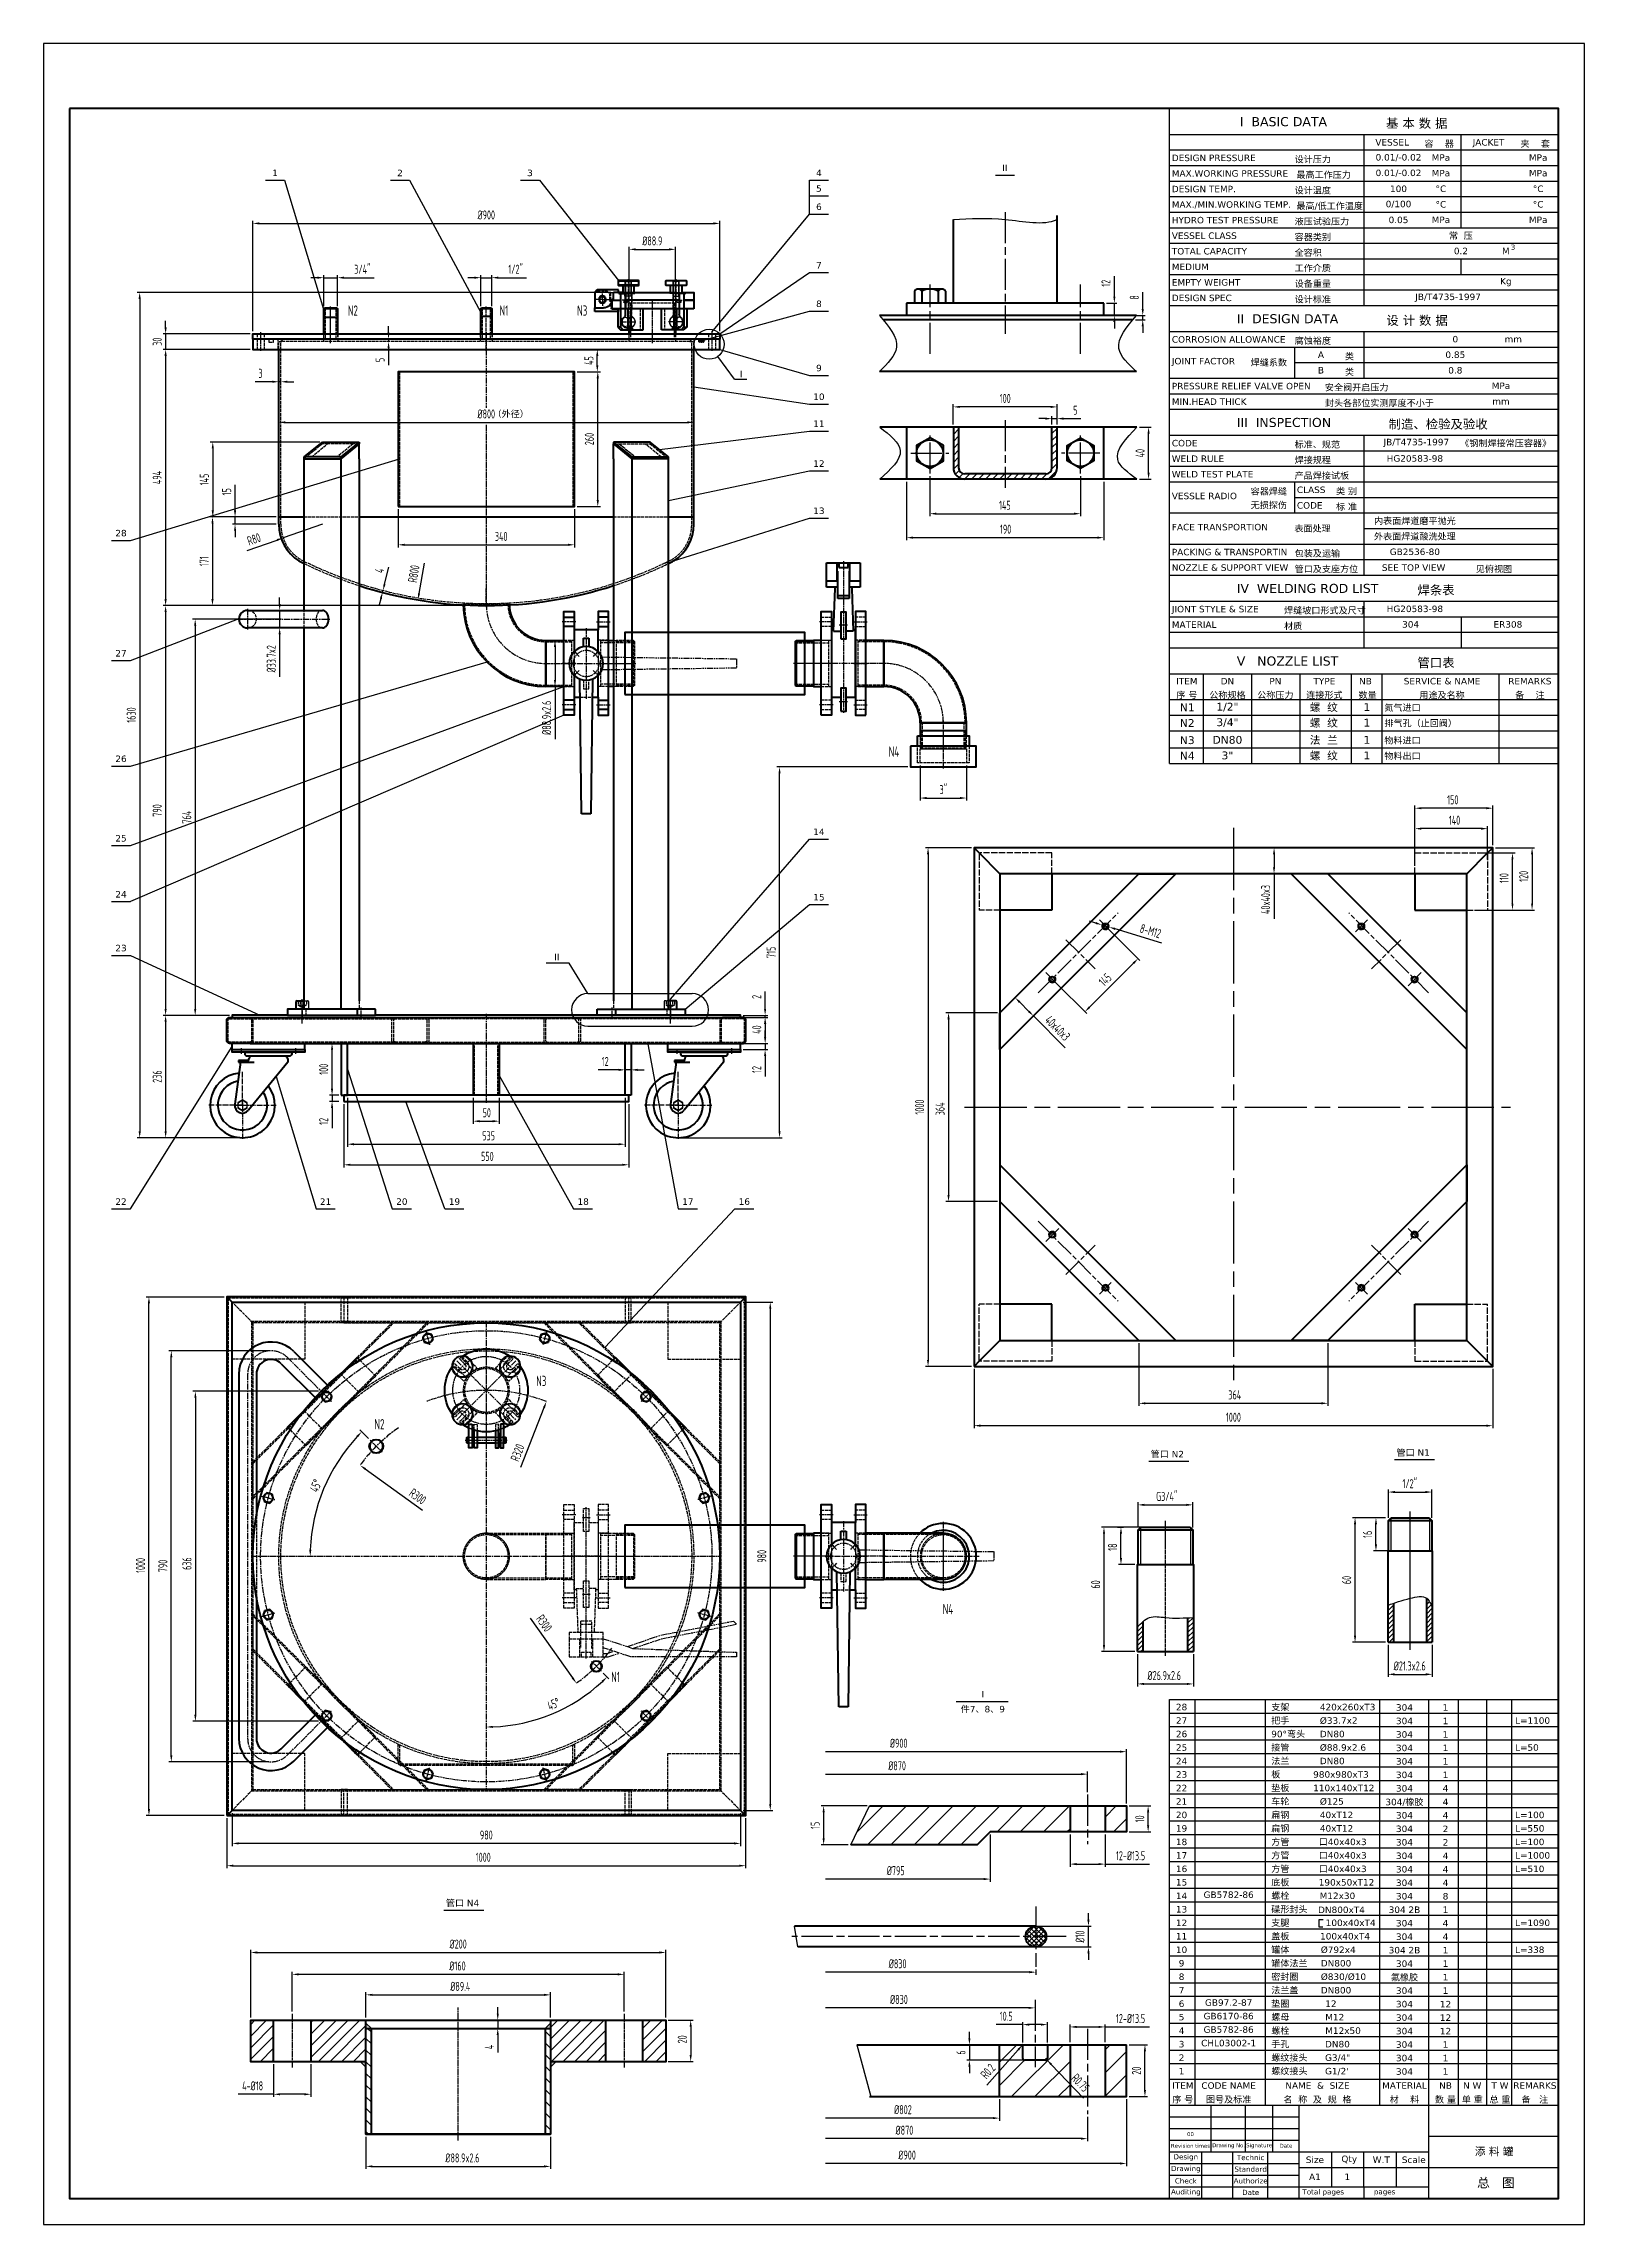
# Model space of a CAD drawing. Header units: millimetres. Extents: x -8455 to -5485, y -2391 to 1814.
import ezdxf
from ezdxf.enums import TextEntityAlignment as Align

# ---------------------------------------------------------------- set-up
doc = ezdxf.new("R2010")
doc.units = ezdxf.units.MM
for name, pattern in [('AM_ISO02W050', [7.5, 6, -1.5]), ('AM_ISO02W050x2', [3.75, 3, -0.75]), ('AM_ISO08W050', [18, 12, -1.5, 3, -1.5]), ('AM_ISO08W050x2', [9, 6, -0.75, 1.5, -0.75]), ('AM_ISO09W050', [22.5, 12, -1.5, 3, -1.5, 3, -1.5]), ('GEN7', [13.75, 9.75, -1.5, 1, -1.5]), ('GEN7A', [6.875, 4.75, -0.875, 0.375, -0.875])]:
    doc.linetypes.add(name, pattern=pattern)
for name, color, linetype in [('0N', 7, 'Continuous'), ('4', 3, 'Continuous'), ('7', 4, 'GEN7'), ('7A', 4, 'GEN7A'), ('7AN', 4, 'GEN7A'), ('ET', 7, 'Continuous')]:
    doc.layers.add(name, color=color, linetype=linetype)
for name, color, linetype, lineweight in [('AM_0', 7, 'Continuous', 50), ('AM_0N', 7, 'Continuous', 50), ('AM_11', 3, 'AM_ISO09W050', 25), ('AM_3', 6, 'AM_ISO02W050', 25), ('AM_3N', 6, 'AM_ISO02W050', 25), ('AM_4', 3, 'Continuous', 25), ('AM_5', 3, 'Continuous', 25), ('AM_7', 4, 'AM_ISO08W050', 25), ('AM_7N', 4, 'AM_ISO08W050', 25), ('AM_8', 1, 'Continuous', 25)]:
    doc.layers.add(name, color=color, linetype=linetype, lineweight=lineweight)
doc.styles.add('CT', font='verdana.ttf')
doc.styles.get("Standard").update_dxf_attribs({"font": 'isocp.shx', "width": 0.7})
doc.dimstyles.new('AM_ISO', dxfattribs={"dimtxt": 3.5, "dimasz": 2.5, "dimexe": 1, "dimexo": 1, "dimgap": 1.5, "dimtad": 1, "dimdsep": 46, "dimtxsty": 'Standard', "dimcen": 0, "dimclrd": 256, "dimclre": 256, "dimclrt": 2, "dimadec": 0, "dimazin": 2, "dimtp": 0.1, "dimtm": 0.1, "dimtfac": 0.71, "dimtdec": 3, "dimtmove": 0, "dimatfit": 3, "dimfxl": 0, "dimlwd": -1, "dimlwe": -1, "dimarcsym": 0})
doc.dimstyles.new('AM_ISO$3', dxfattribs={"dimtxt": 3.5, "dimasz": 2.5, "dimexe": 1, "dimexo": 1, "dimgap": 1.5, "dimtad": 1, "dimtoh": 1, "dimdsep": 46, "dimtxsty": 'Standard', "dimcen": 0, "dimclrd": 256, "dimclre": 256, "dimclrt": 2, "dimadec": 0, "dimazin": 2, "dimtp": 0.1, "dimtm": 0.1, "dimtfac": 0.71, "dimtdec": 3, "dimtofl": 0, "dimtmove": 0, "dimatfit": 0, "dimfxl": 0, "dimlwd": -1, "dimlwe": -1, "dimarcsym": 0})
doc.dimstyles.new('AM_ISO$4', dxfattribs={"dimtxt": 3.5, "dimasz": 2.5, "dimexe": 1, "dimexo": 1, "dimgap": 1.5, "dimtad": 1, "dimtoh": 1, "dimdsep": 46, "dimtxsty": 'Standard', "dimcen": 0, "dimclrd": 256, "dimclre": 256, "dimclrt": 2, "dimadec": 0, "dimazin": 2, "dimtp": 0.1, "dimtm": 0.1, "dimtfac": 0.71, "dimtofl": 0, "dimtmove": 0, "dimatfit": 3, "dimfxl": 0, "dimlwd": -1, "dimlwe": -1, "dimarcsym": 0})

msp = doc.modelspace()

# ---------------------------------------------------------------- texts
at = {"layer": 'AM_0', "char_height": 20, "width": 32.4954, "attachment_point": 5}
for s, insert in [('{\\C2;N2}', (-7859.281, 1298.702)), ('{\\C2;N1}', (-7568.105, 1298.702)), ('{\\C2;N3}', (-7417.28, 1298.702)), ('{\\C2;N4}', (-6816.365, 448.297)), ('{\\C2;N3}', (-7496.233, -765.214)), ('{\\C2;N2}', (-7808.144, -848.692)), ('{\\C2;N4}', (-6712.291, -1204.998)), ('{\\C2;N1}', (-7352.948, -1335.928))]:
    msp.add_mtext(s, dxfattribs=dict(at, insert=insert))
at = {"layer": 'AM_5', "style": 'CT'}
for s, height, p in [('I  BASIC DATA', 17.5, (-6149.483, 1654.297)), ('基 本 数 据', 17.5, (-5867.783, 1651.102)), ('DESIGN PRESSURE', 12.5, (-6280.714, 1586.922)), ('设计压力', 12.5, (-6043.929, 1584.301)), ('VESSEL', 12.5, (-5888.366, 1616.922)), ('容    器', 12.5, (-5793.664, 1614.215)), ('JACKET', 12.5, (-5700.866, 1616.922)), ('夹    套', 12.5, (-5608.565, 1614.215)), ('MAX.WORKING PRESSURE', 12.5, (-6280.714, 1556.922)), ('最高工作压力', 12.5, (-6040.565, 1554.301)), ('DESIGN TEMP.', 12.5, (-6280.714, 1526.922)), ('设计温度', 12.5, (-6043.929, 1524.301)), ('MAX./MIN.WORKING TEMP.', 12.5, (-6280.714, 1496.922)), ('HYDRO TEST PRESSURE', 12.5, (-6280.714, 1466.922)), ('液压试验压力', 12.5, (-6043.929, 1464.301)), ('最高/低工作温度', 12.5, (-6040.565, 1494.301)), ('VESSEL CLASS', 12.5, (-6280.714, 1436.922)), ('容器类别', 12.5, (-6043.929, 1434.301)), ('TOTAL CAPACITY', 12.5, (-6280.714, 1406.922)), ('MEDIUM', 12.5, (-6280.714, 1376.922)), ('全容积', 12.5, (-6043.929, 1404.301)), ('工作介质', 12.5, (-6043.929, 1374.301)), ('EMPTY WEIGHT', 12.5, (-6280.714, 1346.922)), ('设备重量', 12.5, (-6043.929, 1344.301)), ('DESIGN SPEC', 12.5, (-6280.714, 1316.922)), ('设计标准', 12.5, (-6043.929, 1314.301)), ('II  DESIGN DATA', 17.5, (-6155.482, 1274.297)), ('设 计 数 据', 17.5, (-5867.097, 1271.102)), ('CORROSION ALLOWANCE', 12.5, (-6280.714, 1236.922)), ('腐蚀裕度', 12.5, (-6043.929, 1234.301)), ('JOINT FACTOR', 12.5, (-6280.714, 1195.012)), ('焊缝系数', 12.5, (-6128.694, 1192.391)), ('类', 12.5, (-5946.982, 1204.301)), ('类', 12.5, (-5946.982, 1174.301)), ('PRESSURE RELIEF VALVE OPEN', 12.5, (-6280.714, 1146.922)), ('安全阀开启压力', 12.5, (-5985.606, 1144.301)), ('MIN.HEAD THICK', 12.5, (-6280.714, 1116.922)), ('封头各部位实测厚度不小于 ', 12.5, (-5985.606, 1114.301)), ('III  INSPECTION', 17.5, (-6155.482, 1074.297)), ('制造、检验及验收', 17.5, (-5862.77, 1071.102)), ('WELD RULE', 12.5, (-6280.714, 1006.922)), ('CODE', 12.5, (-6280.714, 1036.922)), ('标准、规范', 12.5, (-6043.929, 1034.301)), ('焊接规程', 12.5, (-6043.929, 1004.301)), ('《钢制焊接常压容器》', 12.5, (-5724.662, 1036.775)), ('WELD TEST PLATE ', 12.5, (-6280.714, 976.922)), ('产品焊接试板', 12.5, (-6043.929, 974.301)), ('VESSLE RADIO', 12.5, (-6280.714, 935.012)), ('容器焊缝', 12.5, (-6128.694, 943.791)), ('无损探伤', 12.5, (-6128.694, 917.39)), ('CLASS', 12.5, (-6039.621, 946.922)), ('CODE', 12.5, (-6039.621, 916.922)), ('标 准', 12.5, (-5964.156, 914.301)), ('类 别', 12.5, (-5964.156, 944.301)), ('FACE TRANSPORTION', 12.5, (-6280.714, 875.012)), ('表面处理', 12.5, (-6044.432, 872.328)), ('PACKING & TRANSPORTIN', 12.5, (-6280.714, 826.922)), ('NOZZLE & SUPPORT VIEW', 12.5, (-6280.714, 796.922)), ('包装及运输', 12.5, (-6043.929, 824.301)), ('管口及支座方位', 12.5, (-6043.929, 794.301)), ('SEE TOP VIEW', 12.5, (-5875.815, 796.922)), ('见俯视图', 12.5, (-5694.751, 794.301)), ('IV  WELDING ROD LIST', 17.5, (-6155.482, 754.297)), ('焊条表', 17.5, (-5807.212, 751.102)), ('JIONT STYLE & SIZE', 12.5, (-6280.714, 716.922)), ('焊缝坡口形式及尺寸', 12.5, (-6064.273, 714.301)), ('MATERIAL', 12.5, (-6280.714, 686.922)), ('材质', 12.5, (-6064.273, 684.301)), ('V   NOZZLE LIST', 17.5, (-6155.482, 614.297)), ('管口表', 17.5, (-5807.212, 611.102)), ('氮气进口', 12.5, (-5870.982, 526.922)), ('排气孔（止回阀）', 12.5, (-5870.982, 496.922)), ('物料进口', 12.5, (-5870.982, 463.732)), ('物料出口', 12.5, (-5870.982, 433.732)), ('支架', 12.5, (-6089.072, -1400.183)), ('420x260xT3', 12.5, (-5995.374, -1400.183)), ('把手', 12.5, (-6089.072, -1426.183)), ('%%c33.7x2', 12.5, (-5995.374, -1426.183)), ('L=1100', 12.5, (-5619.103, -1426.183)), ('接管 ', 12.5, (-6089.072, -1478.183)), ('90%%d弯头 ', 12.5, (-6089.072, -1452.183)), ('%%c88.9x2.6', 12.5, (-5995.374, -1478.183)), ('DN80', 12.5, (-5995.374, -1452.183)), ('L=50', 12.5, (-5619.103, -1478.183)), ('法兰', 12.5, (-6089.072, -1504.183)), ('DN80', 12.5, (-5995.374, -1504.183)), ('板', 12.5, (-6089.072, -1530.183)), ('垫板', 12.5, (-6089.072, -1556.183)), ('980x980xT3', 12.5, (-6008.232, -1530.183)), ('110x140xT12', 12.5, (-6008.232, -1556.183)), ('扁钢', 12.5, (-6089.072, -1608.183)), ('车轮', 12.5, (-6089.072, -1582.183)), ('40xT12', 12.5, (-5995.374, -1608.183)), ('%%c125', 12.5, (-5995.374, -1582.183)), ('L=100', 12.5, (-5619.103, -1608.183)), ('扁钢', 12.5, (-6089.072, -1634.183)), ('40xT12', 12.5, (-5995.374, -1634.183)), ('L=550', 12.5, (-5619.103, -1634.183)), ('方管 ', 12.5, (-6089.072, -1660.183)), ('方管 ', 12.5, (-6089.072, -1686.183)), ('口40x40x3', 12.5, (-5997.527, -1660.183)), ('口40x40x3', 12.5, (-5997.527, -1686.183)), ('L=100', 12.5, (-5619.103, -1660.183)), ('L=1000', 12.5, (-5619.103, -1686.183)), ('底板', 12.5, (-6089.072, -1738.183)), ('方管 ', 12.5, (-6089.072, -1712.183)), ('口40x40x3', 12.5, (-5997.527, -1712.183)), ('L=510', 12.5, (-5619.103, -1712.183)), ('螺栓 ', 12.5, (-6089.072, -1764.183)), ('190x50xT12', 12.5, (-5997.527, -1738.183)), ('M12x30', 12.5, (-5995.771, -1764.183)), ('碟形封头', 12.5, (-6089.072, -1790.183)), ('支腿', 12.5, (-6089.072, -1816.183)), ('DN800xT4', 12.5, (-5998.829, -1791.183)), ('100x40xT4', 12.5, (-5984.075, -1816.183)), ('L=1090', 12.5, (-5619.103, -1816.183)), ('盖板', 12.5, (-6089.072, -1842.183)), ('100x40xT4', 12.5, (-5994.914, -1842.183)), ('罐体', 12.5, (-6089.072, -1868.183)), ('罐体法兰', 12.5, (-6089.072, -1894.183)), ('%%c792x4', 12.5, (-5993.559, -1868.183)), ('DN800', 12.5, (-5993.559, -1894.183)), ('L=338', 12.5, (-5619.103, -1868.183)), ('密封圈', 12.5, (-6089.072, -1920.183)), ('法兰盖', 12.5, (-6089.072, -1946.183)), ('%%C830/%%c10', 12.5, (-5993.559, -1920.183)), ('DN800', 12.5, (-5993.559, -1946.183)), ('垫圈', 12.5, (-6089.072, -1972.183)), ('12', 12.5, (-5984.932, -1972.183)), ('螺母 ', 12.5, (-6089.072, -1998.183)), ('螺栓 ', 12.5, (-6089.072, -2024.183)), ('M12', 12.5, (-5984.932, -1998.183)), ('M12x50', 12.5, (-5984.932, -2024.183)), ('手孔 ', 12.5, (-6089.072, -2050.183)), ('DN80', 12.5, (-5985.405, -2050.183)), ('螺纹接头', 12.5, (-6089.072, -2076.183)), ('螺纹接头', 12.5, (-6089.072, -2102.183)), ('G3/4"', 12.5, (-5985.405, -2076.183)), ("G1/2'", 12.5, (-5985.405, -2102.183))]:
    msp.add_text(s, height=height, dxfattribs=at).set_placement(p)
for s, height, p in [('0.01/-0.02', 12.5, (-5843.754, 1593.637)), ('MPa', 12.5, (-5762.014, 1593.637)), ('MPa', 12.5, (-5574.514, 1593.637)), ('II', 12.5, (-6602.463, 1573.9)), ('0.01/-0.02', 12.5, (-5843.754, 1563.637)), ('MPa', 12.5, (-5762.014, 1563.637)), ('MPa', 12.5, (-5574.514, 1563.637)), ('100', 12.5, (-5843.754, 1533.637)), ('%%dC', 12.5, (-5762.014, 1533.637)), ('%%dC', 12.5, (-5574.514, 1533.637)), ('0/100', 12.5, (-5843.754, 1503.637)), ('0.05', 12.5, (-5843.754, 1473.637)), ('MPa', 12.5, (-5762.014, 1473.637)), ('%%dC', 12.5, (-5762.014, 1503.637)), ('MPa', 12.5, (-5574.514, 1473.637)), ('%%dC', 12.5, (-5574.514, 1503.637)), ('常  压', 12.5, (-5723.374, 1443.637)), ('0.2', 12.5, (-5723.374, 1413.637)), ('M', 12.5, (-5636.802, 1413.637)), ('3', 10, (-5623.006, 1420.942)), ('Kg', 12.5, (-5636.802, 1353.637)), ('JB/T4735-1997', 12.5, (-5748.226, 1323.637)), ('A', 12.5, (-5993.265, 1213.637)), ('0.85', 12.5, (-5734.257, 1213.637)), ('0', 12.5, (-5734.257, 1243.637)), ('mm', 12.5, (-5622.501, 1243.637)), ('B', 12.5, (-5993.265, 1183.637)), ('0.8', 12.5, (-5734.257, 1183.637)), ('MPa', 12.5, (-5646.223, 1153.637)), ('（外径）', 12.5, (-7555.136, 1099.975)), ('mm', 12.5, (-5646.223, 1123.637)), ('JB/T4735-1997', 12.5, (-5809.388, 1043.637)), ('HG20583-98', 12.5, (-5812.232, 1013.637)), ('内表面焊道磨平抛光', 12.5, (-5812.232, 893.637)), ('外表面焊道酸洗处理', 12.5, (-5812.232, 863.637)), ('GB2536-80', 12.5, (-5812.232, 833.637)), ('HG20583-98', 12.5, (-5812.232, 723.637)), ('304', 12.5, (-5820.396, 693.637)), ('ER308', 12.5, (-5632.896, 693.637)), ('ITEM', 12.5, (-6251.711, 584.21)), ('DN', 12.5, (-6173.546, 584.21)), ('PN', 12.5, (-6081.119, 584.21)), ('TYPE', 12.5, (-5986.658, 584.21)), ('NB', 12.5, (-5907.447, 584.21)), ('SERVICE & NAME', 12.5, (-5759.84, 584.21)), ('REMARKS', 12.5, (-5590.603, 584.21)), ('序 号', 12.5, (-6251.711, 557.802)), ('公称规格', 12.5, (-6173.546, 557.802)), ('公称压力', 12.5, (-6081.119, 557.802)), ('连接形式', 12.5, (-5986.658, 557.802)), ('数量', 12.5, (-5903.363, 557.802)), ('用途及名称', 12.5, (-5759.84, 557.802)), ('备    注', 12.5, (-5590.603, 557.802)), ('N1', 15, (-6250.955, 533.637)), ('N2', 15, (-6250.955, 503.637)), ('3/4"', 15, (-6173.546, 504.21)), ('1/2"', 15, (-6173.546, 534.21)), ('螺  纹', 15, (-5987.721, 534.21)), ('螺  纹', 15, (-5987.721, 504.21)), ('1', 15, (-5904.758, 534.21)), ('1', 15, (-5904.758, 504.21)), ('N3', 15, (-6250.955, 470.446)), ('DN80', 15, (-6173.546, 471.019)), ('法  兰', 15, (-5987.721, 471.019)), ('1', 15, (-5904.758, 471.019)), ('N4', 15, (-6250.955, 440.446)), ('3"', 15, (-6173.546, 441.019)), ('螺  纹', 15, (-5987.721, 441.019)), ('1', 15, (-5904.758, 441.019)), ('管口 N2', 12.5, (-6289.323, -905.888)), ('管口 N1', 12.5, (-5815.446, -902.782)), ('I', 12.5, (-6645.072, -1369.047)), ('28', 12.5, (-6261.938, -1393.955)), ('件7、8、9', 12.5, (-6645.072, -1397.582)), ('27', 12.5, (-6261.938, -1419.955)), ('304', 12.5, (-5832.297, -1394.748)), ('304', 12.5, (-5832.297, -1420.748)), ('1', 12.5, (-5753.134, -1394.748)), ('1', 12.5, (-5753.134, -1420.748)), ('26', 12.5, (-6261.938, -1445.955)), ('25', 12.5, (-6261.938, -1471.955)), ('304', 12.5, (-5832.297, -1446.748)), ('304', 12.5, (-5832.297, -1472.748)), ('1', 12.5, (-5753.134, -1446.748)), ('1', 12.5, (-5753.134, -1472.748)), ('24', 12.5, (-6261.938, -1497.955)), ('304', 12.5, (-5832.297, -1498.748)), ('1', 12.5, (-5753.134, -1498.748)), ('23', 12.5, (-6261.938, -1523.955)), ('22', 12.5, (-6261.938, -1549.955)), ('304', 12.5, (-5832.297, -1524.748)), ('304', 12.5, (-5832.297, -1550.748)), ('4', 12.5, (-5753.134, -1550.748)), ('1', 12.5, (-5753.134, -1524.748)), ('21', 12.5, (-6261.938, -1575.955)), ('20', 12.5, (-6261.938, -1601.955)), ('304/橡胶', 12.5, (-5832.297, -1576.748)), ('304', 12.5, (-5832.297, -1602.748)), ('4', 12.5, (-5753.134, -1576.748)), ('4', 12.5, (-5753.134, -1602.748)), ('19', 12.5, (-6261.938, -1627.955)), ('304', 12.5, (-5832.297, -1628.748)), ('2', 12.5, (-5753.134, -1628.748)), ('18', 12.5, (-6261.938, -1653.955)), ('17', 12.5, (-6261.938, -1679.955)), ('304', 12.5, (-5832.297, -1654.748)), ('304', 12.5, (-5832.297, -1680.748)), ('4', 12.5, (-5753.134, -1680.748)), ('2', 12.5, (-5753.134, -1654.748)), ('16', 12.5, (-6261.938, -1705.955)), ('304', 12.5, (-5832.297, -1706.748)), ('4', 12.5, (-5753.134, -1706.748)), ('管口 N4', 12.5, (-7647.912, -1771.498)), ('15', 12.5, (-6261.938, -1731.955)), ('14', 12.5, (-6261.938, -1757.955)), ('GB5782-86', 12.5, (-6171.187, -1755.824)), ('304', 12.5, (-5832.297, -1732.748)), ('304', 12.5, (-5832.297, -1758.748)), ('4', 12.5, (-5753.134, -1732.748)), ('8', 12.5, (-5753.134, -1758.748)), ('13', 12.5, (-6261.938, -1783.955)), ('12', 12.5, (-6261.938, -1809.955)), ('304 2B', 12.5, (-5832.297, -1784.748)), ('304', 12.5, (-5832.297, -1810.748)), ('4', 12.5, (-5753.134, -1810.748)), ('1', 12.5, (-5753.134, -1784.748)), ('11', 12.5, (-6261.938, -1835.955)), ('304', 12.5, (-5832.297, -1836.748)), ('4', 12.5, (-5753.134, -1836.748)), ('10', 12.5, (-6261.938, -1861.955)), ('9', 12.5, (-6261.938, -1887.955)), ('304 2B', 12.5, (-5832.297, -1862.748)), ('304', 12.5, (-5832.297, -1888.748)), ('1', 12.5, (-5753.134, -1862.748)), ('1', 12.5, (-5753.134, -1888.748)), ('8', 12.5, (-6261.938, -1913.955)), ('7', 12.5, (-6261.938, -1939.955)), ('氟橡胶', 12.5, (-5832.297, -1914.748)), ('304', 12.5, (-5832.297, -1940.748)), ('1', 12.5, (-5753.134, -1914.748)), ('6', 12.5, (-6261.938, -1965.955)), ('GB97.2-87', 12.5, (-6171.187, -1963.824)), ('304', 12.5, (-5832.297, -1966.748)), ('12', 12.5, (-5753.134, -1966.748)), ('1', 12.5, (-5753.134, -1940.748)), ('4', 12.5, (-6261.938, -2017.955)), ('5', 12.5, (-6261.938, -1991.955)), ('GB6170-86', 12.5, (-6171.187, -1989.824)), ('GB5782-86', 12.5, (-6171.187, -2015.824)), ('304', 12.5, (-5832.297, -1992.748)), ('304', 12.5, (-5832.297, -2018.748)), ('12', 12.5, (-5753.134, -1992.748)), ('12', 12.5, (-5753.134, -2018.748)), ('3', 12.5, (-6261.938, -2043.955)), ('CHL03002-1', 12.5, (-6171.187, -2041.824)), ('304', 12.5, (-5832.297, -2044.748)), ('1', 12.5, (-5753.134, -2044.748)), ('2', 12.5, (-6261.938, -2069.955)), ('1', 12.5, (-6261.938, -2095.955)), ('304', 12.5, (-5832.297, -2070.748)), ('304', 12.5, (-5832.297, -2096.748)), ('1', 12.5, (-5753.134, -2070.748)), ('1', 12.5, (-5753.134, -2096.748)), ('序 号', 12.5, (-6259.493, -2150.233)), ('ITEM', 12.5, (-6259.493, -2123.824)), ('CODE NAME', 12.5, (-6171.187, -2123.824)), ('图号及标准', 12.5, (-6171.187, -2150.233)), ('名  称  及  规  格', 12.5, (-5999.968, -2150.233)), ('NAME  &  SIZE', 12.5, (-5999.968, -2123.824)), ('MATERIAL', 12.5, (-5832.297, -2123.824)), ('材    料', 12.5, (-5832.297, -2150.233)), ('数 量', 12.5, (-5753.134, -2150.233)), ('NB', 12.5, (-5753.134, -2123.824)), ('单 重', 12.5, (-5701.658, -2150.233)), ('N W', 12.5, (-5701.658, -2123.824)), ('总 重', 12.5, (-5648.174, -2150.233)), ('T W', 12.5, (-5648.174, -2123.824)), ('REMARKS', 12.5, (-5580.904, -2123.824)), ('备   注', 12.5, (-5580.904, -2150.233)), ('00', 7.5, (-6244.746, -2217.412)), ('Revision times', 7.5, (-6244.746, -2239.912)), ('Design', 10, (-6253.744, -2262.412)), ('Drawing No.', 7.5, (-6171.177, -2239.912)), ('Technic', 10, (-6128.744, -2262.412)), ('Signature', 7.5, (-6112.486, -2239.912)), ('Date', 7.5, (-6060.558, -2239.912)), ('Size', 12.5, (-6004.869, -2266.76)), ('Qty', 12.5, (-5938.734, -2266.76)), ('W.T', 12.5, (-5876.95, -2266.76)), ('Scale', 12.5, (-5814.297, -2266.76)), ('添 料 罐', 15, (-5659.326, -2250.367)), ('Drawing', 10, (-6253.744, -2284.912)), ('Check', 10, (-6253.744, -2307.412)), ('Authorize', 10, (-6128.744, -2307.412)), ('Standard', 10, (-6128.744, -2284.912)), ('A1', 12.5, (-6004.869, -2299.779)), ('1', 12.5, (-5942.369, -2299.779)), ('总   图', 18, (-5656.013, -2311.019)), ('Auditing', 10, (-6253.744, -2329.912)), ('Date', 10, (-6128.744, -2329.912)), ('Total pages', 10, (-5988.822, -2329.96)), (' pages', 10, (-5872.721, -2329.96))]:
    msp.add_text(s, height=height, dxfattribs=at).set_placement(p, align=Align.MIDDLE)
at = {"layer": 'AM_5', "color": 2, "char_height": 17.5, "attachment_point": 5}
for s, insert in [('%%c900', (-6807.161, -1463.747)), ('%%c870', (-6810.299, -1507.105)), ('%%C795', (-6812.943, -1709.44)), ('%%c830', (-6809.243, -1888.902)), ('%%c830', (-6806.715, -1957.8)), ('%%c802', (-6799.002, -2170.29)), ('%%c870', (-6796.138, -2209.934)), ('%%c900', (-6790.928, -2257.834))]:
    msp.add_mtext(s, dxfattribs=dict(at, insert=insert))
at = {"layer": 'ET', "style": 'CT'}
for s, p in [('1', (-8009.283, 1564.226)), ('2', (-7768.509, 1564.226)), ('3', (-7517.992, 1564.226)), ('4', (-6960.983, 1564.226)), ('5', (-6960.983, 1534.07)), ('6', (-6960.983, 1498.854)), ('7', (-6960.983, 1386.052)), ('8', (-6960.983, 1311.814)), ('I', (-7110.977, 1176.431)), ('9', (-6960.983, 1187.991)), ('10', (-6960.983, 1132.636)), ('11', (-6960.983, 1080.649)), ('12', (-6960.983, 1003.801)), ('13', (-6960.983, 912.721)), ('28', (-8306.298, 869.612)), ('27', (-8306.298, 638.091)), ('26', (-8306.298, 434.487)), ('14', (-6960.983, 293.782)), ('25', (-8306.298, 281.186)), ('24', (-8306.298, 173.306)), ('15', (-6960.983, 167.429)), ('23', (-8306.298, 69.548)), ('II', (-7466.068, 52.435)), ('22', (-8306.298, -419.336)), ('21', (-7912.024, -419.336)), ('20', (-7764.956, -419.336)), ('19', (-7663.508, -419.336)), ('18', (-7415.448, -419.336)), ('17', (-7213.636, -419.336)), ('16', (-7104.774, -419.336))]:
    msp.add_text(s, height=12.5, dxfattribs=at).set_placement(p, align=Align.MIDDLE)

# ---------------------------------------------------------------- blocks, each defined once
blk = doc.blocks.new('TW-Mutterkupplung_ans')
at = {"layer": 'AM_0'}
for points in [[(-50, 0), (50, 0), (50, -17)], [(-50, -17), (-50, 0)], [(-50, -20), (-50, -17)], [(50, -17), (50, -20)]]:
    blk.add_lwpolyline(points, dxfattribs=at)
blk.add_lwpolyline([(-63.5, -20), (-63.5, -60), (63.5, -60), (63.5, -20)], close=True, dxfattribs=at)
at = {"layer": 'AM_3'}
for p, q in [((-44.7, -25), (44.7, -25)), ((-44.7, -52), (-44.7, -25)), ((44.7, -25), (44.7, -52))]:
    blk.add_line(p, q, dxfattribs=at)
blk.add_lwpolyline([(50, -20), (50, -52), (-50, -52), (-50, -20)], dxfattribs=at)
at = {"layer": 'AM_7'}
blk.add_line((0, 3), (0, -63), dxfattribs=at)
blk = doc.blocks.new('bianca_ans')
at = {"layer": 'AM_0'}
for p, q in [((-55.5, 194), (9.5, 194)), ((-55.5, 159), (-55.5, 194)), ((-35.5, 194), (-35.5, 159)), ((-34, 125), (-34, 177.9)), ((-32, 194), (-32, 185.2)), ((-32, 185.2), (-14, 185.2)), ((-14, 185.2), (-14, 194)), ((-12, 177.9), (-12, 125)), ((-10.5, 159), (-10.5, 194)), ((9.5, 194), (9.5, 159)), ((-55.5, 159), (-34, 159)), ((-55.5, 147), (-55.5, 159)), ((-34, 147), (-55.5, 147)), ((-42, 62.2), (-39.1, 144.4)), ((-35.5, 159), (-34, 159)), ((-34, 131), (-12, 131)), ((-12, 159), (9.5, 159)), ((-12, 159), (-10.5, 159)), ((9.5, 147), (-12, 147)), ((-6.9, 144.4), (-4, 62.2)), ((9.5, 159), (9.5, 147)), ((-12, 125), (-34, 125)), ((-42, 62.2), (-28, 62.2)), ((-4, 62.2), (-18, 62.2))]:
    blk.add_line(p, q, dxfattribs=at)
blk.add_lwpolyline([(-28, 47.5), (-18, 47.5), (-18, 98.6), (-28, 98.6)], close=True, dxfattribs=at)
for points in [[(-41.9, 65), (-46, 65), (-46, -60.5)], [(0, -60.5), (0, 65), (-4.1, 65)], [(-46, -60.5), (-46, -65), (-28, -65)], [(-18, -60.5), (-18, -47.6), (-28, -47.6), (-28, -60.5)], [(-28, -60.5), (-28, -92)], [(-28, -92), (-18, -92), (-18, -60.5)], [(-18, -65), (0, -65), (0, -60.5)]]:
    blk.add_lwpolyline(points, dxfattribs=at)
for centre, start, end in [((-41.6, 144.5), 357.9748, 90), ((-4.4, 144.5), 90, 182.0252)]:
    blk.add_arc(centre, 2.5, start, end, dxfattribs=at)
at = {"layer": 'AM_7'}
for p, q in [((-23, 197), (-23, -95)), ((3, 0), (-49, 0))]:
    blk.add_line(p, q, dxfattribs=at)
at = {"layer": 'AM_7', "linetype": 'AM_ISO08W050x2'}
for p, q in [((-15, 73.9), (-31, 73.9)), ((-15, -73.9), (-31, -73.9))]:
    blk.add_line(p, q, dxfattribs=at)
blk = doc.blocks.new('*U11')
at = {"layer": '0N'}
blk.add_lwpolyline([(-9, -5.2), (0, -10.4), (9, -5.2), (9, 5.2), (0, 10.4), (-9, 5.2)], close=True, dxfattribs=at)
blk.add_circle((0, 0), 9, dxfattribs=at)
at = {"layer": '7AN'}
for p, q in [((-12.5, 0), (12.5, 0)), ((0, 12.5), (0, -12.5))]:
    blk.add_line(p, q, dxfattribs=at)
blk = doc.blocks.new('LO-SETH125WS33062')
for p, q in [((-53.8, -24), (-64.9, -105.5)), ((-37.5, -21), (-57.5, -21)), ((-57.5, -21), (-57.5, -24)), ((-57.5, -24), (-27.5, -24)), ((37.5, -24), (-38.4, -117)), ((-37.5, -21), (-37.5, -18)), ((37.5, -18), (37.5, -24))]:
    blk.add_line(p, q)
blk.add_lwpolyline([(-70, 0), (70, 0), (70, -5), (-70, -5)], close=True)
blk.add_lwpolyline([(-45, -5), (45, -5), (45, -8, -0.414214), (40, -13), (-40, -13, -0.414214), (-45, -8)], format="xyb", close=True)
for centre, radius, start, end in [((-32.5, -18), 5, 90, 180), ((32.5, -18), 5, 0, 90), ((-50, -107.5), 62.5, 96.1197, 36.8976), ((-50, -107.5), 47.5, 100.6416, 32.3757), ((-50, -107.5), 15, 172.2331, 320.7842)]:
    blk.add_arc(centre, radius, start, end)
at = {"layer": '7'}
for q in [(-50, -42), (-115.5, -107.5), (-50, -173), (15.5, -107.5)]:
    blk.add_line((-50, -107.5), q, dxfattribs=at)
at = {"layer": '7A'}
for p, q in [((-52.5, 0), (-52.5, -8)), ((52.5, 3), (52.5, -8))]:
    blk.add_line(p, q, dxfattribs=at)
at = {"layer": '0N'}
blk.add_blockref('*U11', (-50, -107.5), dxfattribs=at)
blk = doc.blocks.new('bianca_gru')
at = {"layer": 'AM_0'}
for p, q in [((-65, 23), (-23, 23)), ((-65, -23), (-65, 23)), ((-48.7, 5), (-48.7, -5)), ((-32.1, 5), (-48.7, 5)), ((23, 23), (65, 23)), ((290, 9), (30, 12.5)), ((65, 23), (65, 12)), ((290, -9), (290, 9)), ((-23, -23), (-65, -23)), ((-48.7, -5), (-32.1, -5)), ((65, -23), (23, -23)), ((30, -12.5), (290, -9)), ((65, -12), (65, -23))]:
    blk.add_line(p, q, dxfattribs=at)
blk.add_circle((0, 0), 32.5, dxfattribs=at)
at = {"layer": 'AM_11'}
for p, q in [((-12.5, -30), (-9, -290)), ((9, -290), (12.5, -30)), ((-9, -290), (9, -290))]:
    blk.add_line(p, q, dxfattribs=at)
at = {"layer": 'AM_3'}
for p, q in [((32.1, 5), (48.7, 5)), ((48.7, 5), (48.7, -5)), ((65, 12), (65, -12)), ((48.7, -5), (32.1, -5))]:
    blk.add_line(p, q, dxfattribs=at)
at = {"layer": 'AM_7'}
for p, q in [((-68, 0), (68, 0)), ((0, 35.5), (0, -35.5))]:
    blk.add_line(p, q, dxfattribs=at)
at = {"layer": 'AM_7', "linetype": 'AM_ISO08W050x2'}
for p, q in [((-22.1, 22.1), (-13.3, 13.3)), ((13.3, 13.3), (22.1, 22.1)), ((-22.1, -22.1), (-13.3, -13.3)), ((13.3, -13.3), (22.1, -22.1))]:
    blk.add_line(p, q, dxfattribs=at)
at = {"layer": 'AM_7'}
blk.add_circle((0, 0), 25, dxfattribs=at)
blk = doc.blocks.new('LO-SETH125')
for p, q in [((-53.8, -24), (-64.9, -105.5)), ((-37.5, -21), (-57.5, -21)), ((-57.5, -21), (-57.5, -24)), ((-57.5, -24), (-27.5, -24)), ((37.5, -24), (-38.4, -117)), ((-37.5, -21), (-37.5, -18)), ((37.5, -18), (37.5, -24))]:
    blk.add_line(p, q)
blk.add_lwpolyline([(-70, 0), (70, 0), (70, -5), (-70, -5)], close=True)
blk.add_lwpolyline([(-45, -5), (45, -5), (45, -8, -0.414214), (40, -13), (-40, -13, -0.414214), (-45, -8)], format="xyb", close=True)
for centre, radius, start, end in [((-32.5, -18), 5, 90, 180), ((32.5, -18), 5, 0, 90), ((-50, -107.5), 62.5, 96.1197, 36.8976), ((-50, -107.5), 47.5, 100.6416, 32.3757), ((-50, -107.5), 15, 172.2331, 320.7842)]:
    blk.add_arc(centre, radius, start, end)
at = {"layer": '7'}
for q in [(-50, -42), (-115.5, -107.5), (-50, -173), (15.5, -107.5)]:
    blk.add_line((-50, -107.5), q, dxfattribs=at)
at = {"layer": '7A'}
for p, q in [((-52.5, 3), (-52.5, -8)), ((52.5, 3), (52.5, -8))]:
    blk.add_line(p, q, dxfattribs=at)
at = {"layer": '0N'}
blk.add_blockref('*U11', (-50, -107.5), dxfattribs=at)
blk = doc.blocks.new('deckel_ans')
at = {"layer": 'AM_0'}
blk.add_line((397.5, 0), (-397.5, 0), dxfattribs=at)
for points in [[(-450, 0), (-450, 10), (450, 10), (450, 0), (397.5, 0)], [(-397.5, 0), (-450, 0)]]:
    blk.add_lwpolyline(points, dxfattribs=at)
at = {"layer": 'AM_3'}
for p, q in [((-441.75, 10), (-441.75, 0)), ((-428.25, 10), (-428.25, 0)), ((-314, 10), (-314, -5)), ((-286, 10), (-286, -5)), ((-11.5, 10), (-11.5, -5)), ((11.5, 10), (11.5, -5)), ((275, 10), (275, -5)), ((365, 10), (365, -5)), ((428.25, 10), (428.25, 0)), ((441.75, 10), (441.75, 0))]:
    blk.add_line(p, q, dxfattribs=at)
blk.add_lwpolyline([(397.5, 0), (392.5, -5), (-392.5, -5), (-397.5, 0)], dxfattribs=at)
at = {"layer": 'AM_7', "linetype": 'AM_ISO08W050x2'}
for p, q in [((-435, 13), (-435, -3)), ((-300, -8), (-300, 12.73)), ((0, 13), (0, -8)), ((320, 13), (320, -8)), ((435, 13), (435, -3))]:
    blk.add_line(p, q, dxfattribs=at)
blk = doc.blocks.new('nippel3-4_ansAN74062')
at = {"layer": 'AM_0'}
for p, q in [((-13.2205, 58.65), (-11.8705, 60)), ((-13.2205, 58.65), (13.2205, 58.65)), ((-13.2205, 42), (-13.2205, 58.65)), ((-11.8705, 60), (11.8705, 60)), ((11.8705, 60), (13.2205, 58.65)), ((13.2205, 58.65), (13.2205, 42))]:
    blk.add_line(p, q, dxfattribs=at)
blk.add_lwpolyline([(-13.45, 10), (-13.45, 42), (13.45, 42), (13.45, 10)], dxfattribs=at)
at = {"layer": 'AM_3'}
for p, q in [((-10.85, 60), (-10.85, 0)), ((10.85, 0), (10.85, 60))]:
    blk.add_line(p, q, dxfattribs=at)
for points in [[(-13.45, 0), (-13.45, 10)], [(13.45, 10), (13.45, 0)]]:
    blk.add_lwpolyline(points, dxfattribs=at)
at = {"layer": 'AM_4'}
for p, q in [((-12.058945, 59.811555), (-12.058945, 42)), ((12.058945, 59.811555), (12.058945, 42))]:
    blk.add_line(p, q, dxfattribs=at)
at = {"layer": 'AM_7', "linetype": 'AM_ISO08W050x2'}
blk.add_line((0, -2.002261), (0, 63), dxfattribs=at)
blk = doc.blocks.new('nippel1-2_ans8N74062')
at = {"layer": 'AM_0'}
for p, q in [((-10.4775, 58.65), (-9.1275, 60)), ((-10.4775, 58.65), (10.4775, 58.65)), ((-10.4775, 44), (-10.4775, 58.65)), ((-9.1275, 60), (9.1275, 60)), ((9.1275, 60), (10.4775, 58.65)), ((10.4775, 58.65), (10.4775, 44))]:
    blk.add_line(p, q, dxfattribs=at)
blk.add_lwpolyline([(-10.65, 10), (-10.65, 44), (10.65, 44), (10.65, 10)], dxfattribs=at)
at = {"layer": 'AM_3'}
for p, q in [((-8.05, 60), (-8.05, 0)), ((8.05, 0), (8.05, 60))]:
    blk.add_line(p, q, dxfattribs=at)
for points in [[(-10.65, 0), (-10.65, 10)], [(10.65, 10), (10.65, 0)]]:
    blk.add_lwpolyline(points, dxfattribs=at)
at = {"layer": 'AM_4'}
for p, q in [((-9.315945, 59.811555), (-9.315945, 44)), ((9.315945, 59.811555), (9.315945, 44))]:
    blk.add_line(p, q, dxfattribs=at)
at = {"layer": 'AM_7', "linetype": 'AM_ISO08W050x2'}
blk.add_line((0, -3.698493), (0, 63), dxfattribs=at)
blk = doc.blocks.new('flanschoben_ansI774062')
at = {"layer": 'AM_0'}
blk.add_lwpolyline([(-450, 0), (-450, -20), (450, -20), (450, 0)], dxfattribs=at)
at = {"layer": 'AM_3'}
for p, q in [((-441.75, 0), (-441.75, -20)), ((-428.25, 0), (-428.25, -20)), ((-401, -20), (-401, 0)), ((401, -20), (401, 0)), ((428.25, 0), (428.25, -20)), ((441.75, 0), (441.75, -20)), ((-419.5, -0.2), (-419.5, -5.25)), ((-418.75, -6), (-410.75, -6)), ((-410, -5.25), (-410, -0.2)), ((410, -5.25), (410, -0.2)), ((418.75, -6), (410.75, -6)), ((419.5, -0.2), (419.5, -5.25))]:
    blk.add_line(p, q, dxfattribs=at)
blk.add_lwpolyline([(397.5, 0), (-397.5, 0)], dxfattribs=at)
for centre, radius, start, end in [((-419.7, -0.2), 0.2, 0, 90), ((-418.75, -5.25), 0.75, 180, 270), ((-410.75, -5.25), 0.75, 270, 0), ((-409.8, -0.2), 0.2, 90, 180), ((409.8, -0.2), 0.2, 0, 90), ((410.75, -5.25), 0.75, 180, 270), ((418.75, -5.25), 0.75, 270, 0), ((419.7, -0.2), 0.2, 90, 180)]:
    blk.add_arc(centre, radius, start, end, dxfattribs=at)
at = {"layer": 'AM_7'}
for p, q in [((-435, 3), (-435, -23)), ((0, -23), (0, 3)), ((435, 3), (435, -23))]:
    blk.add_line(p, q, dxfattribs=at)
blk = doc.blocks.new('beh鋖ter_ansKGA4062')
at = {"layer": 'AM_0'}
for p, q in [((-400, -338), (-400, -15)), ((400, -338), (400, -15)), ((-400, -338), (-351.3, -338)), ((-400, -352), (-400, -338)), ((-245.3, -338), (245.3, -338)), ((351.3, -338), (400, -338)), ((400, -352), (400, -338))]:
    blk.add_line(p, q, dxfattribs=at)
for centre, radius, start, end in [((-316, -352), 84, 180, 237.536), ((316, -352), 84, 302.464, 0), ((0, 291), 800, 243.169, 243.9491), ((0, 291), 800, 296.0509, 296.831), ((0, 291), 800, 252.1464, 287.8536)]:
    blk.add_arc(centre, radius, start, end, dxfattribs=at)
at = {"layer": 'AM_3'}
for p, q in [((-400, 0), (-392.5, 0)), ((-400, -15), (-400, 0)), ((-396, -338), (-396, 0)), ((392.5, 0), (400, 0)), ((396, -338), (396, 0)), ((400, -15), (400, 0)), ((-396, -352), (-396, -338)), ((-351.3, -338), (-245.3, -338)), ((245.3, -338), (351.3, -338)), ((396, -352), (396, -338))]:
    blk.add_line(p, q, dxfattribs=at)
for centre, radius, start, end in [((-316, -352), 80, 180, 250.2601), ((316, -352), 80, 289.7399, 0), ((0, 291), 796, 244.4734, 296.8167), ((0, 291), 800, 243.9491, 252.1464), ((0, 291), 800, 287.8536, 296.0509)]:
    blk.add_arc(centre, radius, start, end, dxfattribs=at)
at = {"layer": 'AM_7'}
for p, q in [((0, 3), (0, -127.8)), ((0, -160.5), (0, -512))]:
    blk.add_line(p, q, dxfattribs=at)
blk = doc.blocks.new('tafel_ans')
at = {"layer": 'AM_0'}
blk.add_lwpolyline([(-170, -260), (170, -260), (170, 0), (-170, 0)], close=True, dxfattribs=at)
at = {"layer": 'AM_3'}
for p, q in [((-167, 0), (-167, -260)), ((167, 0), (167, -260))]:
    blk.add_line(p, q, dxfattribs=at)
blk = doc.blocks.new('biancaunten_ansGZ14062')
at = {"layer": 'AM_11'}
for p, q in [((9.5, 194), (19.5, 194)), ((62.9, 194), (9.5, 176.5)), ((9.5, 187.4), (17.2, 187.4)), ((9.5, 159), (56.6, 173.9)), ((17.2, 187.4), (29.7, 183.1)), ((19.5, 194), (40.8, 186.7)), ((56.6, 173.9), (66.5, 177.9)), ((56.6, 173.9), (119.7, 152.4)), ((267, 194), (62.9, 194)), ((66.5, 177.9), (267, 185.2)), ((66.5, 177.9), (122, 159)), ((267, 185.2), (267, 194)), ((120.7, 152.1), (261, 125)), ((122, 159), (267, 131)), ((267, 131), (261, 125))]:
    blk.add_line(p, q, dxfattribs=at)
at = {"layer": 'AM_3'}
for p, q in [((-55.5, 194), (9.5, 194)), ((-55.5, 159), (-55.5, 194)), ((-35.5, 194), (-35.5, 159)), ((-34, 125), (-34, 177.9)), ((-32, 194), (-32, 185.2)), ((-32, 185.2), (-14, 185.2)), ((-14, 185.2), (-14, 194)), ((-12, 177.9), (-12, 125)), ((-10.5, 159), (-10.5, 194)), ((9.5, 194), (9.5, 159)), ((-55.5, 159), (9.5, 159)), ((-55.5, 147), (-55.5, 159)), ((9.5, 147), (-55.5, 147)), ((-42, 62.2), (-39.1, 144.4)), ((-35.5, 159), (-34, 159)), ((-34, 131), (-12, 131)), ((-12, 159), (-10.5, 159)), ((-6.9, 144.4), (-4, 62.2)), ((9.5, 159), (9.5, 147)), ((-12, 125), (-34, 125)), ((-42, 62.2), (-28, 62.2)), ((-4, 62.2), (-18, 62.2))]:
    blk.add_line(p, q, dxfattribs=at)
blk.add_lwpolyline([(-28, 47.5), (-18, 47.5), (-18, 98.6), (-28, 98.6)], close=True, dxfattribs=at)
for points in [[(-41.9, 65), (-46, 65), (-46, -60.5)], [(0, -60.5), (0, 65), (-4.1, 65)], [(-46, -60.5), (-46, -65), (-28, -65)], [(-18, -60.5), (-18, -47.6), (-28, -47.6), (-28, -60.5)], [(-28, -60.5), (-28, -92)], [(-28, -92), (-18, -92), (-18, -60.5)], [(-18, -65), (0, -65), (0, -60.5)]]:
    blk.add_lwpolyline(points, dxfattribs=at)
for centre, start, end in [((-41.6, 144.5), 357.9748, 90), ((-4.4, 144.5), 90, 182.0252)]:
    blk.add_arc(centre, 2.5, start, end, dxfattribs=at)
at = {"layer": 'AM_7'}
for p, q in [((-23, 197), (-23, -95)), ((3, 0), (-49, 0))]:
    blk.add_line(p, q, dxfattribs=at)
at = {"layer": 'AM_7', "linetype": 'AM_ISO08W050x2'}
for p, q in [((-15, 73.9), (-31, 73.9)), ((-15, -73.9), (-31, -73.9))]:
    blk.add_line(p, q, dxfattribs=at)
blk = doc.blocks.new('fuss_gruWZ14062')
at = {"layer": 'AM_0'}
for points in [[(72.9, 2.2), (102.5, 31.8), (97.6, 36.8)], [(-36.8, -97.6), (-31.8, -102.5), (-2.2, -72.9)]]:
    blk.add_lwpolyline(points, dxfattribs=at)
at = {"layer": 'AM_3'}
for points in [[(97.6, 36.8), (67.2, 67.2), (35.4, 35.4)], [(70.7, 0), (72.9, 2.2)], [(-35.4, -35.4), (-67.2, -67.2), (-36.8, -97.6)], [(-2.2, -72.9), (0, -70.7)]]:
    blk.add_lwpolyline(points, dxfattribs=at)
blk.add_lwpolyline([(-35.4, -35.4), (0, -70.7), (70.7, 0), (35.4, 35.4)], close=True, dxfattribs=at)
blk = doc.blocks.new('fuss_ans')
at = {"layer": 'AM_0'}
for p, q in [((74.2, 1105.5), (3.5, 1105.5)), ((3.5, 1105.5), (3.5, 1102)), ((3.5, 1105.5), (38.9, 1076.6)), ((3.5, 1073.1), (3.5, 1102)), ((3.5, 1102), (38.9, 1073.1)), ((109.6, 1076.6), (74.2, 1105.5)), ((3.5, 1073.1), (3.5, 28)), ((38.9, 1076.6), (109.6, 1076.6)), ((38.9, 1073.1), (38.9, 1076.6)), ((38.9, 1073.1), (38.9, 12)), ((109.6, 1073.1), (38.9, 1073.1)), ((45.7, 1076.6), (95.3, 1076.6)), ((109.6, 1073.1), (109.6, 1076.6)), ((109.6, 12), (109.6, 1073.1)), ((3.5, 12), (109.6, 12)), ((7.1, 12), (7.1, 0))]:
    blk.add_line(p, q, dxfattribs=at)
blk.add_lwpolyline([(-28.3, 12), (141.4, 12), (141.4, 0), (-28.3, 0)], close=True, dxfattribs=at)
at = {"layer": 'AM_3'}
for p, q in [((3.5, 1102), (14.6, 1102)), ((14.6, 1102), (45.7, 1076.6)), ((14.6, 1102), (64.2, 1102)), ((95.3, 1076.6), (64.2, 1102)), ((64.2, 1102), (74.2, 1102)), ((74.2, 1105.5), (74.2, 1102)), ((74.2, 1102), (109.6, 1073.1)), ((3.5, 28), (3.5, 12)), ((106.1, 12), (106.1, 0))]:
    blk.add_line(p, q, dxfattribs=at)
at = {"layer": 'AM_7', "linetype": 'AM_ISO08W050x2'}
for p, q in [((0, 15), (0, -3)), ((113.1, 15), (113.1, -3))]:
    blk.add_line(p, q, dxfattribs=at)
blk = doc.blocks.new('fuss_ansFS88062')
at = {"layer": 'AM_0'}
for p, q in [((74.2, 1105.5), (3.5, 1105.5)), ((3.5, 1105.5), (3.5, 1102)), ((3.5, 1105.5), (38.9, 1076.6)), ((3.5, 1073.1), (3.5, 1102)), ((3.5, 1102), (38.9, 1073.1)), ((109.6, 1076.6), (74.2, 1105.5)), ((3.5, 1073.1), (3.5, 28)), ((38.9, 1076.6), (109.6, 1076.6)), ((38.9, 1073.1), (38.9, 1076.6)), ((38.9, 1073.1), (38.9, 12)), ((109.6, 1073.1), (38.9, 1073.1)), ((45.7, 1076.6), (95.3, 1076.6)), ((109.6, 1073.1), (109.6, 1076.6)), ((109.6, 780.9), (109.6, 1073.1)), ((109.6, 12), (109.6, 747.1)), ((3.5, 12), (109.6, 12)), ((7.1, 12), (7.1, 0))]:
    blk.add_line(p, q, dxfattribs=at)
blk.add_lwpolyline([(-28.3, 12), (141.4, 12), (141.4, 0), (-28.3, 0)], close=True, dxfattribs=at)
at = {"layer": 'AM_3'}
for p, q in [((3.5, 1102), (14.6, 1102)), ((14.6, 1102), (45.7, 1076.6)), ((14.6, 1102), (64.2, 1102)), ((95.3, 1076.6), (64.2, 1102)), ((64.2, 1102), (74.2, 1102)), ((74.2, 1105.5), (74.2, 1102)), ((74.2, 1102), (109.6, 1073.1)), ((109.6, 747.1), (109.6, 780.9)), ((3.5, 28), (3.5, 12)), ((106.1, 12), (106.1, 0))]:
    blk.add_line(p, q, dxfattribs=at)
at = {"layer": 'AM_7', "linetype": 'AM_ISO08W050x2'}
for p, q in [((0, 15), (0, -3)), ((113.1, 15), (113.1, -3))]:
    blk.add_line(p, q, dxfattribs=at)
blk = doc.blocks.new('boden_ansGGA4062')
at = {"layer": 'AM_0'}
for p, q in [((-490, -12), (-490, 0)), ((-455, 0), (455, 0)), ((-350, -12), (-350, 0)), ((350, -12), (350, 0)), ((490, -12), (490, 0)), ((-490, -12), (-350, -12)), ((350, -12), (490, -12))]:
    blk.add_line(p, q, dxfattribs=at)
for points in [[(-383.15479, 54), (-490, 54), (-490, 50), (490, 50), (490, 54), (383.15479, 54)], [(213.44916, 54), (-213.44916, 54)]]:
    blk.add_lwpolyline(points, dxfattribs=at)
at = {"layer": 'AM_0N'}
for p, q in [((-500, 5), (-500, 45)), ((-495, 50), (-455, 50)), ((495, 50), (455, 50)), ((500, 5), (500, 45)), ((-455, 0), (-495, 0)), ((455, 0), (495, 0))]:
    blk.add_line(p, q, dxfattribs=at)
at = {"layer": 'AM_0N', "extrusion": (0, 0, -1)}
for centre, start, end in [((495, 45), 0, 90), ((495, 5), 270, 0)]:
    blk.add_arc(centre, 5, start, end, dxfattribs=at)
at = {"layer": 'AM_0N'}
for centre, start, end in [((495, 45), 0, 90), ((495, 5), 270, 0)]:
    blk.add_arc(centre, 5, start, end, dxfattribs=at)
at = {"layer": 'AM_3'}
for p, q in [((-497.5, 5), (-497.5, 45)), ((-495, 47.5), (-455, 47.5)), ((-455, 47.5), (-117.9155, 47.5)), ((-452.5, 45), (-452.5, 5)), ((-450, 45), (-450, 5)), ((-182, 5), (-182, 45)), ((-178.43975, 5), (-178.43975, 45)), ((455, 47.5), (-117.9155, 47.5)), ((-114.35525, 45), (-114.35525, 5)), ((-110.795, 45), (-110.795, 5)), ((110.795, 45), (110.795, 5)), ((114.35525, 45), (114.35525, 5)), ((178.43975, 5), (178.43975, 45)), ((182, 5), (182, 45)), ((450, 45), (450, 5)), ((452.5, 45), (452.5, 5)), ((495, 47.5), (455, 47.5)), ((497.5, 5), (497.5, 45)), ((-455, 2.5), (-495, 2.5)), ((-117.9155, 2.5), (-455, 2.5)), ((-117.9155, 2.5), (455, 2.5)), ((455, 2.5), (495, 2.5))]:
    blk.add_line(p, q, dxfattribs=at)
at = {"layer": 'AM_3', "extrusion": (0, 0, -1)}
for centre, radius, start, end in [((495, 45), 2.5, 0, 90), ((455, 45), 5, 90, 180), ((455, 45), 2.5, 90, 180), ((495, 5), 2.5, 270, 0), ((455, 5), 5, 180, 270), ((455, 5), 2.5, 180, 270)]:
    blk.add_arc(centre, radius, start, end, dxfattribs=at)
at = {"layer": 'AM_3'}
for centre, radius, start, end in [((455, 45), 5, 90, 180), ((455, 45), 2.5, 90, 180), ((495, 45), 2.5, 0, 90), ((455, 5), 5, 180, 270), ((455, 5), 2.5, 180, 270), ((495, 5), 2.5, 270, 0)]:
    blk.add_arc(centre, radius, start, end, dxfattribs=at)
at = {"layer": 'AM_3', "extrusion": (0, 0, -1)}
for centre, major_axis, start_param, end_param in [((-174.8795, 45), (-7.1205, 0), 0, 1.5707963268), ((-174.8795, 45), (-3.56025, 0), 0, 1.5707963268), ((-117.9155, 45), (7.1205, 0), -1.5707963268, 0), ((-117.9155, 45), (3.56025, 0), -1.5707963268, 0), ((-174.8795, 5), (7.1205, 0), 1.5707963268, 3.1415926536), ((-174.8795, 5), (3.56025, 0), 1.5707963268, 3.1415926536), ((-117.9155, 5), (-3.56025, 0), 3.1415926536, 4.7123889804), ((-117.9155, 5), (-7.1205, 0), 3.1415926536, 4.7123889804)]:
    blk.add_ellipse(centre, major_axis=major_axis, ratio=0.7021978794, start_param=start_param, end_param=end_param, dxfattribs=at)
at = {"layer": 'AM_3'}
for centre, major_axis, start_param, end_param in [((117.9155, 45), (-7.1205, 0), -1.5707963268, 0), ((117.9155, 45), (-3.56025, 0), -1.5707963268, 0), ((174.8795, 45), (7.1205, 0), 0, 1.5707963268), ((174.8795, 45), (3.56025, 0), 0, 1.5707963268), ((117.9155, 5), (7.1205, 0), 3.1415926536, 4.7123889804), ((117.9155, 5), (3.56025, 0), 3.1415926536, 4.7123889804), ((174.8795, 5), (-3.56025, 0), 1.5707963268, 3.1415926536), ((174.8795, 5), (-7.1205, 0), 1.5707963268, 3.1415926536)]:
    blk.add_ellipse(centre, major_axis=major_axis, ratio=0.7021978794, start_param=start_param, end_param=end_param, dxfattribs=at)
blk = doc.blocks.new('boden_gru')
at = {"layer": 'AM_0'}
for p, q in [((-490, 490), (-500, 500)), ((490, 490), (500, 500)), ((-490, -490), (-500, -500)), ((490, -490), (500, -500))]:
    blk.add_line(p, q, dxfattribs=at)
for points in [[(-500, -500), (500, -500), (500, 500), (-500, 500)], [(490, -490), (-490, -490), (-490, 490), (490, 490)]]:
    blk.add_lwpolyline(points, close=True, dxfattribs=at)
at = {"layer": 'AM_3'}
for p, q in [((-450, 450), (-490, 490)), ((450, 450), (490, 490)), ((-114.8, 450), (-450, 114.8)), ((-450, 178.5), (-178.5, 450)), ((114.8, 450), (450, 114.8)), ((450, 178.5), (178.5, 450)), ((-114.8, -450), (-450, -114.8)), ((114.8, -450), (450, -114.8)), ((-450, -178.5), (-178.5, -450)), ((450, -178.5), (178.5, -450)), ((-450, -450), (-490, -490)), ((450, -450), (490, -490))]:
    blk.add_line(p, q, dxfattribs=at)
for points in [[(-497.5, -497.5), (497.5, -497.5), (497.5, 497.5), (-497.5, 497.5)], [(-452.5, -452.5), (452.5, -452.5), (452.5, 452.5), (-452.5, 452.5)], [(-450, -450), (450, -450), (450, 450), (-450, 450)], [(-182, 450), (-111.3, 450), (-450, 111.3), (-450, 182)], [(182, 450), (111.3, 450), (450, 111.3), (450, 182)], [(-182, -450), (-111.3, -450), (-450, -111.3), (-450, -182)], [(182, -450), (111.3, -450), (450, -111.3), (450, -182)]]:
    blk.add_lwpolyline(points, close=True, dxfattribs=at)
for points in [[(-350, 490), (-350, 380), (-490, 380)], [(350, 490), (350, 380), (490, 380)], [(-350, -490), (-350, -380), (-490, -380)], [(350, -490), (350, -380), (490, -380)]]:
    blk.add_lwpolyline(points, dxfattribs=at)
at = {"layer": 'AM_7'}
for p, q in [((0, 453), (0, -453)), ((-453, 0), (453, 0))]:
    blk.add_line(p, q, dxfattribs=at)
blk = doc.blocks.new('mutter')
at = {"layer": 'AM_0'}
for p, q in [((-20, 24), (20, 24)), ((20, 16), (-20, 16)), ((-11, 15), (-11, 0)), ((11, 2), (11, 15))]:
    blk.add_line(p, q, dxfattribs=at)
blk.add_lwpolyline([(-19, 15), (19, 15), (20, 16), (20, 24), (19, 25), (-19, 25), (-20, 24), (-20, 16)], close=True, dxfattribs=at)
at = {"layer": 'AM_3'}
blk.add_line((11, 0), (11, 2), dxfattribs=at)
blk = doc.blocks.new('einlass_ans0N74062')
at = {"layer": 'AM_0'}
for p, q in [((-80, 90), (-80, 75)), ((-64.7, 88), (-64.7, 90)), ((-64.7, 88), (-47, 88)), ((-61, 88), (-61, 75)), ((-51.8, 88), (-51.8, 75)), ((-47, 88), (-47, 90)), ((47, 88), (47, 90)), ((64.7, 88), (47, 88)), ((51.8, 88), (51.8, 75)), ((57, 90), (75.1, 90)), ((61, 88), (61, 75)), ((64.7, 88), (64.7, 90)), ((65.1, 95), (106.1, 95)), ((65.1, 90), (65.1, 95)), ((75.1, 77), (75.1, 90)), ((106.1, 95), (111.1, 90)), ((111.1, 90), (111.1, 60)), ((-61, 75), (-80, 75)), ((-80, 75), (-80, 58)), ((-80, 58), (78.1, 58)), ((-66.7, 58), (-66.7, 23)), ((-61, 75), (-61, 58)), ((-61, 58), (-61, 23)), ((-51.8, 75), (-51.8, 58)), ((-46.9, 58), (-46.9, 23)), ((-41.2, 58), (-41.2, 23)), ((-17.9, 18), (-17.9, 58)), ((17.9, 18), (17.9, 58)), ((41.2, 58), (41.2, 23)), ((46.9, 58), (46.9, 23)), ((51.8, 75), (51.8, 58)), ((78.2, 75), (61, 75)), ((61, 75), (61, 58)), ((61, 58), (61, 23)), ((78.1, 58), (65.6, 58)), ((65.6, 58), (65.6, 53)), ((65.6, 53), (110.6, 53)), ((66.7, 58), (66.7, 23)), ((78.1, 77), (75.1, 77)), ((78.1, 76), (78.1, 77)), ((78.1, 73), (78.1, 58)), ((90.1, 77.5), (90.1, 74.5)), ((111.1, 60), (94.1, 60)), ((102.1, 77.5), (102.1, 74.5)), ((110.6, 53), (110.6, 60)), ((-66.7, 23), (-61, 18)), ((-61, 23), (-66.7, 23)), ((-61, 23), (-56, 18)), ((-61, 18), (-41.2, 18)), ((-41.2, 23), (-46.9, 23)), ((-46.9, 23), (-41.2, 18)), ((-41.2, 23), (-36.2, 18)), ((-41.2, 18), (-17.9, 18)), ((41.2, 18), (17.9, 18)), ((41.2, 23), (36.2, 18)), ((46.9, 23), (41.2, 18)), ((41.2, 23), (46.9, 23)), ((61, 18), (41.2, 18)), ((61, 23), (56, 18)), ((61, 23), (66.7, 23)), ((66.7, 23), (61, 18))]:
    blk.add_line(p, q, dxfattribs=at)
for points in [[(-57, 90), (-80, 90), (-80, 75), (-61, 75)], [(47, 90), (-47, 90)], [(-51.8, 75), (51.8, 75)], [(-44.5, 18), (-44.5, 10)], [(44.5, 10), (44.5, 18)]]:
    blk.add_lwpolyline(points, dxfattribs=at)
blk.add_circle((96.1, 76), 6, dxfattribs=at)
for centre, radius, start, end in [((-46, 33), 12.5, 130.4357, 164.0845), ((46, 33), 12.5, 15.9155, 49.5643), ((94.1, 76), 16, 180, 270), ((96.1, 77.5), 6, 0, 180), ((96.1, 74.5), 6, 180, 0), ((-46, 33), 12.5, 164.0845, 195.9156), ((-46, 33), 12.5, 164.0845, 195.9156), ((-46, 33), 12.5, 164.0844, 164.0845), ((-46, 33), 12.5, 195.9156, 278.6506), ((46, 33), 12.5, 261.3494, 344.0844), ((46, 33), 12.5, 15.9155, 15.9156), ((46, 33), 12.5, 344.0844, 15.9155), ((46, 33), 12.5, 344.0844, 15.9155)]:
    blk.add_arc(centre, radius, start, end, dxfattribs=at)
at = {"layer": 'AM_0N'}
for p, q in [((-52, 83), (-52, 88)), ((52, 83), (52, 88)), ((-52, 83), (-52, 81.9)), ((-52, 81.9), (-52, 47.1)), ((52, 83), (52, 81.9)), ((52, 81.9), (52, 47.1))]:
    blk.add_line(p, q, dxfattribs=at)
for centre, start, end in [((-58, 47.1), 310.4398, 0), ((58, 47.1), 180, 229.5602)]:
    blk.add_arc(centre, 6, start, end, dxfattribs=at)
at = {"layer": 'AM_3'}
for p, q in [((-50.9, 83), (-50.9, 88)), ((-47, 88), (-33.5, 88)), ((-41, 83), (-41, 88)), ((-40, 83), (-40, 88)), ((-39.5, 88), (-39.5, 58)), ((-33.5, 88), (-33.5, 90)), ((33.5, 88), (33.5, 90)), ((47, 88), (33.5, 88)), ((39.5, 88), (39.5, 58)), ((40, 83), (40, 88)), ((41, 83), (41, 88)), ((50.9, 83), (50.9, 88)), ((87.6, 93), (82.6, 88)), ((82.6, 88), (82.6, 73)), ((105.6, 93), (87.6, 93)), ((110.6, 88), (105.6, 93)), ((110.6, 60), (110.6, 88)), ((-51.8, 75), (-61, 75)), ((-55, 74.8), (-55, 71.2)), ((-54.2, 70.5), (-48.7, 70.5)), ((-50.9, 83), (-52, 81.9)), ((-40, 83), (-52, 83)), ((-48, 71.2), (-48, 74.8)), ((-45, 75), (-45, 58)), ((-41.9, 70), (-41.9, 0)), ((-41, 83), (-40, 81.9)), ((-40, 83), (-40, 81.9)), ((-40, 81.9), (-40, 47.1)), ((-23.6, 58), (-23.6, 18)), ((23.6, 58), (23.6, 18)), ((40, 83), (52, 83)), ((41, 83), (40, 81.9)), ((40, 83), (40, 81.9)), ((40, 81.9), (40, 47.1)), ((41.9, 70), (41.9, 0)), ((45, 75), (45, 58)), ((48, 71.2), (48, 74.8)), ((54.3, 70.5), (48.8, 70.5)), ((50.9, 83), (52, 81.9)), ((51.8, 75), (61, 75)), ((55, 74.8), (55, 71.2)), ((82.6, 73), (78.1, 73)), ((78.1, 58), (80, 58)), ((80, 75), (80, 58))]:
    blk.add_line(p, q, dxfattribs=at)
for points in [[(-47, 90), (-57, 90)], [(47, 90), (57, 90)], [(78.2, 75), (80, 75), (80, 90), (75.1, 90)], [(44.5, 18), (44.5, 70), (-44.5, 70), (-44.5, 18)], [(-44.5, 10), (-44.5, 0)], [(44.5, 0), (44.5, 10)]]:
    blk.add_lwpolyline(points, dxfattribs=at)
for centre, radius, start, end in [((-55.2, 74.8), 0.2, 0, 90), ((-54.2, 71.2), 0.75, 180, 270), ((-48.7, 71.2), 0.75, 270, 0), ((-47.8, 74.8), 0.2, 90, 180), ((-34, 47.1), 6, 180, 229.5602), ((-46, 33), 12.5, 16.8223, 49.5602), ((46, 33), 12.5, 130.4398, 163.1777), ((34, 47.1), 6, 310.4398, 360), ((47.8, 74.8), 0.2, 0, 90), ((48.8, 71.2), 0.75, 180, 270), ((54.3, 71.2), 0.75, 270, 0), ((55.2, 74.8), 0.2, 90, 180), ((-46, 33), 12.5, 278.6506, 344.0838), ((-46, 33), 12.5, 344.0844, 16.8223), ((-46, 33), 12.5, 344.0838, 15.9156), ((46, 33), 12.5, 163.1777, 195.9156), ((46, 33), 12.5, 164.0844, 195.9162), ((46, 33), 12.5, 195.9162, 261.3494)]:
    blk.add_arc(centre, radius, start, end, dxfattribs=at)
for centre in [(-52, 33), (-40, 33)]:
    blk.add_ellipse(centre, major_axis=(0, 9.17), ratio=0.707107, dxfattribs=at)
at = {"layer": 'AM_3', "extrusion": (0, 0, -1)}
for centre in [(40, 33), (52, 33)]:
    blk.add_ellipse(centre, major_axis=(0, 9.17), ratio=0.707107, dxfattribs=at)
at = {"layer": 'AM_3N', "linetype": 'AM_ISO02W050x2'}
for p, q in [((-52, 111.9), (-50.9, 113)), ((-52, 88), (-52, 111.9)), ((-40, 111.9), (-52, 111.9)), ((-50.9, 88), (-50.9, 113)), ((-41, 88), (-41, 113)), ((-40, 111.9), (-41, 113)), ((-40, 88), (-40, 111.9)), ((40, 111.9), (41, 113)), ((40, 111.9), (52, 111.9)), ((40, 88), (40, 111.9)), ((41, 88), (41, 113)), ((52, 111.9), (50.9, 113)), ((50.9, 88), (50.9, 113)), ((52, 88), (52, 111.9))]:
    blk.add_line(p, q, dxfattribs=at)
at = {"layer": 'AM_7', "linetype": 'AM_ISO08W050x2'}
for q in [(96.1, 88), (84.1, 76), (108.1, 76), (96.1, 64)]:
    blk.add_line((96.1, 76), q, dxfattribs=at)
at = {"layer": 'AM_7'}
for p, q in [((0, 73), (0, -3)), ((-61.5, 33), (-30.5, 33.1)), ((61.5, 33), (30.5, 33.1))]:
    blk.add_line(p, q, dxfattribs=at)
at = {"layer": 'AM_7N', "linetype": 'AM_ISO08W050x2'}
for p, q in [((-46, 17.5), (-46, 116)), ((46, 17.5), (46, 116))]:
    blk.add_line(p, q, dxfattribs=at)
at = {"layer": 'AM_0'}
blk.add_blockref('mutter', (-46, 88), dxfattribs=at)
at = {"layer": 'AM_0', "xscale": -1}
blk.add_blockref('mutter', (46, 88), dxfattribs=at)
blk = doc.blocks.new('tafel_gru')
at = {"layer": 'AM_3'}
blk.add_lwpolyline([(331, -40), (3, -40, -0.414214), (-3, -34), (-3, 0), (0, 0), (0, -34, 0.414214), (3, -37), (331, -37, 0.414214), (334, -34), (334, 0), (337, 0), (337, -34, -0.414214)], format="xyb", close=True, dxfattribs=at)
blk = doc.blocks.new('einlass_gru')
at = {"layer": 'AM_0'}
for p, q in [((183.9, 163.8), (175.5, 172.3)), ((176.4, 172.9), (175.6, 172.1)), ((176.2, 173), (184.7, 164.6)), ((177.4, 174.2), (185.9, 165.7)), ((184.5, 164.7), (183.8, 164)), ((127, 123.8), (135.4, 115.3)), ((127.1, 123.6), (127.9, 124.4)), ((136.2, 116.1), (127.7, 124.5)), ((135.3, 115.5), (136, 116.2))]:
    blk.add_line(p, q, dxfattribs=at)
for points in [[(153.4, 185.5), (185.9, 153), (190.1, 157.2), (157.6, 189.8)], [(164.5, 169.8), (181.5, 152.8), (183.2, 154.6), (166.3, 171.6)], [(114.5, 146.6), (147, 114.1), (142.8, 109.9), (110.2, 142.4)], [(130.2, 135.5), (147.2, 118.5), (145.4, 116.8), (128.4, 133.7)]]:
    blk.add_lwpolyline(points, close=True, dxfattribs=at)
for points in [[(155.4, 169.3), (178.4, 146.3), (182.7, 150.6), (158.6, 174.7)], [(175.5, 172.3), (175.3, 172.1)], [(184.7, 164.6), (185.9, 165.7), (185.9, 167.1), (178.8, 174.2), (177.4, 174.2), (176.2, 173)], [(130.7, 144.6), (153.7, 121.6), (149.4, 117.3), (125.3, 141.4)], [(132.7, 129.5), (132.2, 129)], [(135, 131.8), (134.4, 131.3)], [(164, 160.8), (139.2, 136)], [(147.7, 127.5), (172.5, 152.3)], [(168.7, 165.6), (168.2, 165)], [(171, 167.8), (170.5, 167.3)], [(176.7, 156.5), (177.2, 157.1)], [(179, 158.8), (179.5, 159.4)], [(183.8, 163.6), (183.9, 163.8)], [(127, 123.8), (125.8, 122.6), (125.8, 121.2), (132.9, 114.1), (134.3, 114.1), (135.4, 115.3)], [(127.9, 124.7), (127.7, 124.5)], [(136.2, 116.1), (136.4, 116.2)], [(140.6, 120.5), (141.2, 121)], [(142.9, 122.8), (143.5, 123.3)]]:
    blk.add_lwpolyline(points, dxfattribs=at)
for centre in [(87.9, 277.1), (22.9, 212.1), (152.9, 212.1), (87.9, 147.1)]:
    blk.add_circle(centre, 20, dxfattribs=at)
for start, end in [(100.5257, 169.4743), (10.5257, 79.4743), (190.5257, 259.4743), (294.8945, 335.1055), (339.7557, 349.4743), (280.5257, 290.2443)]:
    blk.add_arc((87.9, 212.1), 80, start, end, dxfattribs=at)
at = {"layer": 'AM_3'}
for p, q in [((75.4, 277.1), (75.4, 291.1)), ((81.4, 277.1), (81.4, 291.9)), ((94.4, 277.1), (94.4, 291.9)), ((100.4, 277.1), (100.4, 291.1)), ((22.9, 218.6), (8.1, 218.6)), ((22.9, 224.6), (8.9, 224.6)), ((152.9, 224.6), (166.9, 224.6)), ((152.9, 218.6), (167.6, 218.6)), ((22.9, 205.6), (8.1, 205.6)), ((22.9, 199.6), (8.9, 199.6)), ((152.9, 205.6), (167.6, 205.6)), ((152.9, 199.6), (166.9, 199.6)), ((75.4, 147.1), (75.4, 133.1)), ((81.4, 147.1), (81.4, 132.4)), ((94.4, 147.1), (94.4, 132.4)), ((100.4, 147.1), (100.4, 133.1))]:
    blk.add_line(p, q, dxfattribs=at)
for points in [[(69.9, 288.4), (69.9, 255.4), (77.9, 255.4), (77.9, 288.4)], [(97.9, 288.4), (97.9, 255.4), (105.9, 255.4), (105.9, 288.4)], [(11.6, 222.1), (44.6, 222.1), (44.6, 230.1), (11.6, 230.1)], [(164.2, 230.1), (131.2, 230.1), (131.2, 222.1), (164.2, 222.1)], [(11.6, 194.1), (44.6, 194.1), (44.6, 202.1), (11.6, 202.1)], [(77.9, 135.8), (77.9, 168.8), (69.9, 168.8), (69.9, 135.8)], [(105.9, 135.8), (105.9, 168.8), (97.9, 168.8), (97.9, 135.8)], [(164.2, 202.1), (131.2, 202.1), (131.2, 194.1), (164.2, 194.1)]]:
    blk.add_lwpolyline(points, close=True, dxfattribs=at)
for points in [[(158.6, 174.7), (150.8, 182.4), (146.6, 178.1)], [(146.6, 178.1), (155.4, 169.3)], [(175.3, 172.1), (171, 167.8)], [(125.3, 141.4), (117.6, 149.2), (121.9, 153.4)], [(121.9, 153.4), (130.7, 144.6)], [(132.2, 129), (127.9, 124.7)], [(134.4, 131.3), (132.7, 129.5)], [(139.2, 136), (135, 131.8)], [(143.5, 123.3), (147.7, 127.5)], [(168.2, 165), (164, 160.8)], [(170.5, 167.3), (168.7, 165.6)], [(172.5, 152.3), (176.7, 156.5)], [(177.2, 157.1), (179, 158.8)], [(179.5, 159.4), (183.8, 163.6)], [(136.4, 116.2), (140.6, 120.5)], [(141.2, 121), (142.9, 122.8)]]:
    blk.add_lwpolyline(points, dxfattribs=at)
for radius in [44.5, 41.9]:
    blk.add_circle((87.9, 212.1), radius, dxfattribs=at)
for centre, radius, start, end in [((87.9, 212.1), 80, 94.6604, 100.5257), ((87.9, 277.1), 12.5, 180, 0), ((87.9, 277.1), 6.5, 180, 0), ((87.9, 212.1), 80, 79.4743, 85.3396), ((87.9, 212.1), 80, 169.4743, 175.3396), ((22.9, 212.1), 12.5, 270, 90), ((22.9, 212.1), 6.5, 270, 90), ((152.9, 212.1), 12.5, 90, 270), ((152.9, 212.1), 6.5, 90, 270), ((87.9, 212.1), 80, 4.6604, 10.5257), ((87.9, 212.1), 80, 184.6604, 190.5257), ((87.9, 212.1), 80, 335.1055, 339.7557), ((87.9, 212.1), 80, 349.4743, 355.3396), ((87.9, 212.1), 80, 259.4743, 265.3396), ((87.9, 147.1), 12.5, 0, 180), ((87.9, 147.1), 6.5, 0, 180), ((87.9, 212.1), 80, 274.6604, 280.5257), ((87.9, 212.1), 80, 290.2443, 294.8945)]:
    blk.add_arc(centre, radius, start, end, dxfattribs=at)
at = {"layer": 'AM_7'}
for p, q in [((29.2, 270.8), (146.6, 153.4)), ((87.9, 292.6), (87.9, 131.6)), ((7.4, 212.1), (168.4, 212.1)), ((184.5, 172.8), (127.2, 115.5))]:
    blk.add_line(p, q, dxfattribs=at)
blk.add_circle((87.9, 212.1), 65, dxfattribs=at)
blk = doc.blocks.new('deckel_gru')
at = {"layer": 'AM_0'}
for centre, radius in [((0, 0), 450), ((-212.1, 212.1), 13.4), ((-212.1, 212.1), 13.2), ((212.1, -212.1), 10.7), ((212.1, -212.1), 10.5)]:
    blk.add_circle(centre, radius, dxfattribs=at)
at = {"layer": 'AM_0N'}
for p, q in [((-115.3, 430.2), (-122.6, 422.9)), ((-122.6, 422.9), (-119.9, 412.8)), ((-105.2, 427.5), (-115.3, 430.2)), ((-102.5, 417.5), (-105.2, 427.5)), ((105.2, 427.5), (102.5, 417.5)), ((115.3, 430.2), (105.2, 427.5)), ((122.6, 422.9), (115.3, 430.2)), ((119.9, 412.8), (122.6, 422.9)), ((-119.9, 412.8), (-109.9, 410.1)), ((-109.9, 410.1), (-102.5, 417.5)), ((102.5, 417.5), (109.9, 410.1)), ((109.9, 410.1), (119.9, 412.8)), ((-314.9, 314.9), (-317.6, 304.9)), ((-317.6, 304.9), (-310.3, 297.6)), ((-304.9, 317.6), (-314.9, 314.9)), ((-310.3, 297.6), (-300.2, 300.2)), ((-297.6, 310.3), (-304.9, 317.6)), ((-300.2, 300.2), (-297.6, 310.3)), ((304.9, 317.6), (297.6, 310.3)), ((297.6, 310.3), (300.2, 300.2)), ((300.2, 300.2), (310.3, 297.6)), ((314.9, 314.9), (304.9, 317.6)), ((310.3, 297.6), (317.6, 304.9)), ((317.6, 304.9), (314.9, 314.9)), ((-422.9, 122.6), (-430.2, 115.3)), ((-430.2, 115.3), (-427.5, 105.2)), ((-427.5, 105.2), (-417.5, 102.5)), ((-412.8, 119.9), (-422.9, 122.6)), ((-417.5, 102.5), (-410.1, 109.9)), ((-410.1, 109.9), (-412.8, 119.9)), ((412.8, 119.9), (410.1, 109.9)), ((410.1, 109.9), (417.5, 102.5)), ((422.9, 122.6), (412.8, 119.9)), ((417.5, 102.5), (427.5, 105.2)), ((430.2, 115.3), (422.9, 122.6)), ((427.5, 105.2), (430.2, 115.3)), ((-427.5, -105.2), (-430.2, -115.3)), ((-430.2, -115.3), (-422.9, -122.6)), ((-417.5, -102.5), (-427.5, -105.2)), ((-422.9, -122.6), (-412.8, -119.9)), ((-410.1, -109.9), (-417.5, -102.5)), ((-412.8, -119.9), (-410.1, -109.9)), ((417.5, -102.5), (410.1, -109.9)), ((410.1, -109.9), (412.8, -119.9)), ((412.8, -119.9), (422.9, -122.6)), ((427.5, -105.2), (417.5, -102.5)), ((422.9, -122.6), (430.2, -115.3)), ((430.2, -115.3), (427.5, -105.2)), ((-310.3, -297.6), (-317.6, -304.9)), ((-317.6, -304.9), (-314.9, -314.9)), ((-314.9, -314.9), (-304.9, -317.6)), ((-300.2, -300.2), (-310.3, -297.6)), ((-304.9, -317.6), (-297.6, -310.3)), ((-297.6, -310.3), (-300.2, -300.2)), ((300.2, -300.2), (297.6, -310.3)), ((297.6, -310.3), (304.9, -317.6)), ((310.3, -297.6), (300.2, -300.2)), ((304.9, -317.6), (314.9, -314.9)), ((317.6, -304.9), (310.3, -297.6)), ((314.9, -314.9), (317.6, -304.9)), ((-119.9, -412.8), (-122.6, -422.9)), ((-109.9, -410.1), (-119.9, -412.8)), ((-102.5, -417.5), (-109.9, -410.1)), ((-105.2, -427.5), (-102.5, -417.5)), ((109.9, -410.1), (102.5, -417.5)), ((102.5, -417.5), (105.2, -427.5)), ((119.9, -412.8), (109.9, -410.1)), ((122.6, -422.9), (119.9, -412.8)), ((-122.6, -422.9), (-115.3, -430.2)), ((-115.3, -430.2), (-105.2, -427.5)), ((105.2, -427.5), (115.3, -430.2)), ((115.3, -430.2), (122.6, -422.9))]:
    blk.add_line(p, q, dxfattribs=at)
for centre in [(-112.6, 420.2), (112.6, 420.2), (-307.6, 307.6), (307.6, 307.6), (-420.2, 112.6), (420.2, 112.6), (-420.2, -112.6), (420.2, -112.6), (-307.6, -307.6), (307.6, -307.6), (-112.6, -420.2), (112.6, -420.2)]:
    blk.add_circle(centre, 9, dxfattribs=at)
at = {"layer": 'AM_4'}
for centre, radius in [((-212.1, 212.1), 12.1), ((212.1, -212.1), 9.32)]:
    blk.add_arc(centre, radius, 305, 215, dxfattribs=at)
at = {"layer": 'AM_7'}
for p, q in [((0, 453), (0, -453)), ((-453, 0), (453, 0))]:
    blk.add_line(p, q, dxfattribs=at)
at = {"layer": 'AM_7', "linetype": 'AM_ISO08W050x2'}
for p, q in [((-223.6, 223.6), (-200.7, 200.7)), ((202.6, -202.6), (221.7, -221.7))]:
    blk.add_line(p, q, dxfattribs=at)
at = {"layer": 'AM_7'}
blk.add_circle((0, 0), 435, dxfattribs=at)
for radius, start, end in [(320, 68.774, 110.9553), (300, 124.3822, 144.2058), (300, 305.3726, 323.7406)]:
    blk.add_arc((0, 0), radius, start, end, dxfattribs=at)
at = {"layer": 'AM_7N', "linetype": 'AM_ISO08W050x2'}
for p, q in [((-116.1, 433.1), (-109.1, 407.2)), ((116.1, 433.1), (109.1, 407.2)), ((-317.1, 317.1), (-298.1, 298.1)), ((317.1, 317.1), (298.1, 298.1)), ((-433.1, 116.1), (-407.2, 109.1)), ((433.1, 116.1), (407.2, 109.1)), ((-433.1, -116.1), (-407.2, -109.1)), ((433.1, -116.1), (407.2, -109.1)), ((-317.1, -317.1), (-298.1, -298.1)), ((317.1, -317.1), (298.1, -298.1)), ((-116.1, -433.1), (-109.1, -407.2)), ((116.1, -433.1), (109.1, -407.2))]:
    blk.add_line(p, q, dxfattribs=at)
at = {"layer": 'AM_0', "xscale": -0.9999999999999999, "rotation": 44.99999999999537}
blk.add_blockref('einlass_gru', (212.1, 232.1), dxfattribs=at)
blk = doc.blocks.new('fuss_gru8024062')
at = {"layer": 'AM_0'}
for points in [[(72.9, 2.2), (102.5, 31.8), (97.6, 36.8)], [(-36.8, -97.6), (-31.8, -102.5), (-2.2, -72.9)]]:
    blk.add_lwpolyline(points, dxfattribs=at)
at = {"layer": 'AM_3'}
for points in [[(97.6, 36.8), (67.2, 67.2), (35.4, 35.4)], [(70.7, 0), (72.9, 2.2)], [(-35.4, -35.4), (-67.2, -67.2), (-36.8, -97.6)], [(-2.2, -72.9), (0, -70.7)]]:
    blk.add_lwpolyline(points, dxfattribs=at)
blk.add_lwpolyline([(-35.4, -35.4), (0, -70.7), (70.7, 0), (35.4, 35.4)], close=True, dxfattribs=at)
blk = doc.blocks.new('fuss_gru2024062')
at = {"layer": 'AM_0'}
for points in [[(72.9, 2.2), (102.5, 31.8), (97.6, 36.8)], [(-36.8, -97.6), (-31.8, -102.5), (-2.2, -72.9)]]:
    blk.add_lwpolyline(points, dxfattribs=at)
at = {"layer": 'AM_3'}
for points in [[(97.6, 36.8), (67.2, 67.2), (35.4, 35.4)], [(70.7, 0), (72.9, 2.2)], [(-35.4, -35.4), (-67.2, -67.2), (-36.8, -97.6)], [(-2.2, -72.9), (0, -70.7)]]:
    blk.add_lwpolyline(points, dxfattribs=at)
blk.add_lwpolyline([(-35.4, -35.4), (0, -70.7), (70.7, 0), (35.4, 35.4)], close=True, dxfattribs=at)
blk = doc.blocks.new('fuss_gruPZ14062')
at = {"layer": 'AM_0'}
for points in [[(72.9, 2.2), (102.5, 31.8), (97.6, 36.8)], [(-36.8, -97.6), (-31.8, -102.5), (-2.2, -72.9)]]:
    blk.add_lwpolyline(points, dxfattribs=at)
at = {"layer": 'AM_3'}
for points in [[(97.6, 36.8), (67.2, 67.2), (35.4, 35.4)], [(70.7, 0), (72.9, 2.2)], [(-35.4, -35.4), (-67.2, -67.2), (-36.8, -97.6)], [(-2.2, -72.9), (0, -70.7)]]:
    blk.add_lwpolyline(points, dxfattribs=at)
blk.add_lwpolyline([(-35.4, -35.4), (0, -70.7), (70.7, 0), (35.4, 35.4)], close=True, dxfattribs=at)
blk = doc.blocks.new('griff_ans')
at = {"layer": 'AM_0'}
for p, q in [((0, 16.9), (144, 16.9)), ((144, -16.9), (0, -16.9))]:
    blk.add_line(p, q, dxfattribs=at)
blk.add_arc((0, 0), 16.9, 90, 270, dxfattribs=at)
blk.add_ellipse((144, 0), major_axis=(0, 16.9), ratio=0.707107, start_param=3.141593, end_param=6.283185, dxfattribs=at)
at = {"layer": 'AM_3'}
blk.add_arc((0, 0), 16.9, 270, 90, dxfattribs=at)
blk.add_ellipse((144, 0), major_axis=(0, 16.9), ratio=0.707107, start_param=0, end_param=3.141593, dxfattribs=at)
at = {"layer": 'AM_7'}
for p, q in [((-19.9, 0), (158.9, 0)), ((0, 19.9), (0, -19.9))]:
    blk.add_line(p, q, dxfattribs=at)
blk = doc.blocks.new('f黨rung_ans')
at = {"layer": 'AM_0'}
for p, q in [((-25, 0), (-25, -100)), ((25, 0), (25, -100))]:
    blk.add_line(p, q, dxfattribs=at)
for points in [[(-279.5, -100), (-267.5, -100), (-267.5, 0), (-279.5, 0)], [(279.5, -100), (267.5, -100), (267.5, 0), (279.5, 0)], [(-274.5, -112), (274.5, -112), (274.5, -100), (-274.5, -100)]]:
    blk.add_lwpolyline(points, close=True, dxfattribs=at)
at = {"layer": 'AM_3'}
for p, q in [((-22.5, -100), (-22.5, 0)), ((22.5, -100), (22.5, 0))]:
    blk.add_line(p, q, dxfattribs=at)
at = {"layer": 'AM_7'}
blk.add_line((0, 57), (0, -115), dxfattribs=at)
blk = doc.blocks.new('f黨rung_gru')
at = {"layer": 'AM_3'}
for points in [[(-279.5, 0), (-267.5, 0), (-267.5, -50), (-279.5, -50)], [(-274.5, -50), (274.5, -50), (274.5, 0), (-274.5, 0)], [(267.5, -50), (279.5, -50), (279.5, 0), (267.5, 0)]]:
    blk.add_lwpolyline(points, close=True, dxfattribs=at)
blk = doc.blocks.new('*D44')
at = {"layer": 'AM_5'}
for p, q in [((-6765.9, 421.8), (-6765.9, 353.8)), ((-6676.5, 421.8), (-6676.5, 353.8)), ((-6753.4, 358.8), (-6689, 358.8))]:
    blk.add_line(p, q, dxfattribs=at)
for points in [[(-6753.4, 360.9), (-6753.4, 356.7), (-6765.9, 358.8)], [(-6689, 360.9), (-6689, 356.7), (-6676.5, 358.8)]]:
    blk.add_solid(points, dxfattribs=at)
at = {"layer": 'Defpoints', "color": 0}
for p in [(-6765.9, 426.8), (-6676.5, 426.8), (-6676.5, 358.8)]:
    blk.add_point(p, dxfattribs=at)
at = {"layer": 'AM_5', "color": 2, "insert": (-6721.2, 375.1), "char_height": 17.5, "attachment_point": 5}
blk.add_mtext('3"', dxfattribs=at)
blk = doc.blocks.new('*D45')
at = {"layer": 'AM_5'}
for p, q in [((-8097.2, -60.2), (-8225.3, -60.2)), ((-8220.3, -72.7), (-8220.3, -283.7)), ((-8165.3, -296.2), (-8225.3, -296.2))]:
    blk.add_line(p, q, dxfattribs=at)
for points in [[(-8222.4, -72.7), (-8218.2, -72.7), (-8220.3, -60.2)], [(-8222.4, -283.7), (-8218.2, -283.7), (-8220.3, -296.2)]]:
    blk.add_solid(points, dxfattribs=at)
at = {"layer": 'Defpoints', "color": 0}
for p in [(-8092.2, -60.2), (-8220.3, -296.2), (-8160.3, -296.2)]:
    blk.add_point(p, dxfattribs=at)
at = {"layer": 'AM_5', "color": 2, "insert": (-8236.5, -178.2), "char_height": 17.5, "attachment_point": 5, "rotation": 90}
blk.add_mtext('236', dxfattribs=at)
blk = doc.blocks.new('*D46')
at = {"layer": 'AM_5'}
for p, q in [((-7326.6, 1318.8), (-7326.6, 1421.8)), ((-7314.1, 1416.8), (-7250.2, 1416.8)), ((-7237.7, 1318.8), (-7237.7, 1421.8))]:
    blk.add_line(p, q, dxfattribs=at)
for points in [[(-7314.1, 1418.9), (-7314.1, 1414.7), (-7326.6, 1416.8)], [(-7250.2, 1418.9), (-7250.2, 1414.7), (-7237.7, 1416.8)]]:
    blk.add_solid(points, dxfattribs=at)
at = {"layer": 'Defpoints', "color": 0}
for p in [(-7237.7, 1416.8), (-7326.6, 1313.8), (-7237.7, 1313.8)]:
    blk.add_point(p, dxfattribs=at)
at = {"layer": 'AM_5', "color": 2, "insert": (-7282.2, 1433.1), "char_height": 17.5, "attachment_point": 5}
blk.add_mtext('%%c88.9', dxfattribs=at)
blk = doc.blocks.new('*D47')
at = {"layer": 'AM_5'}
blk.add_line((-7989.7, 1083.2), (-7214.7, 1083.2), dxfattribs=at)
for points in [[(-7989.7, 1085.3), (-7989.7, 1081.1), (-8002.2, 1083.2)], [(-7214.7, 1085.3), (-7214.7, 1081.1), (-7202.2, 1083.2)]]:
    blk.add_solid(points, dxfattribs=at)
at = {"layer": 'Defpoints', "color": 0}
for p in [(-8002.2, 1083.2), (-7202.2, 1083.2), (-7202.2, 1083.2)]:
    blk.add_point(p, dxfattribs=at)
at = {"layer": 'AM_5', "color": 2, "insert": (-7602.2, 1099.4), "char_height": 17.5, "attachment_point": 5}
blk.add_mtext('%%c800', dxfattribs=at)
blk = doc.blocks.new('*D48')
at = {"layer": 'AM_5'}
for p, q in [((-8052.2, 1258.8), (-8052.2, 1471.8)), ((-7152.2, 1258.8), (-7152.2, 1471.8)), ((-8039.7, 1466.8), (-7164.7, 1466.8))]:
    blk.add_line(p, q, dxfattribs=at)
for points in [[(-8039.7, 1468.9), (-8039.7, 1464.7), (-8052.2, 1466.8)], [(-7164.7, 1468.9), (-7164.7, 1464.7), (-7152.2, 1466.8)]]:
    blk.add_solid(points, dxfattribs=at)
at = {"layer": 'Defpoints', "color": 0}
for p in [(-7152.2, 1466.8), (-8052.2, 1253.8), (-7152.2, 1253.8)]:
    blk.add_point(p, dxfattribs=at)
at = {"layer": 'AM_5', "color": 2, "insert": (-7602.2, 1483.1), "char_height": 17.5, "attachment_point": 5}
blk.add_mtext('%%c900', dxfattribs=at)
blk = doc.blocks.new('*D49')
at = {"layer": 'AM_5'}
for p, q in [((-7625.1, 1362.1), (-7637.6, 1362.1)), ((-7612.6, 1307.5), (-7612.6, 1367.1)), ((-7612.6, 1362.1), (-7591.7, 1362.1)), ((-7591.7, 1307.5), (-7591.7, 1367.1)), ((-7579.2, 1362.1), (-7524.7, 1362.1))]:
    blk.add_line(p, q, dxfattribs=at)
for points in [[(-7625.1, 1364.2), (-7625.1, 1360.1), (-7612.6, 1362.1)], [(-7579.2, 1364.2), (-7579.2, 1360.1), (-7591.7, 1362.1)]]:
    blk.add_solid(points, dxfattribs=at)
at = {"layer": 'Defpoints', "color": 0}
for p in [(-7591.7, 1362.1), (-7612.6, 1302.5), (-7591.7, 1302.5)]:
    blk.add_point(p, dxfattribs=at)
at = {"layer": 'AM_5', "color": 2, "insert": (-7545.7, 1378.4), "char_height": 17.5, "attachment_point": 5}
blk.add_mtext('1/2"', dxfattribs=at)
blk = doc.blocks.new('*D50')
at = {"layer": 'AM_5'}
for p, q in [((-7927.9, 1362.1), (-7940.4, 1362.1)), ((-7915.4, 1307.5), (-7915.4, 1367.1)), ((-7915.4, 1362.1), (-7888.9, 1362.1)), ((-7888.9, 1307.5), (-7888.9, 1367.1)), ((-7876.4, 1362.1), (-7818.3, 1362.1))]:
    blk.add_line(p, q, dxfattribs=at)
for points in [[(-7927.9, 1364.2), (-7927.9, 1360.1), (-7915.4, 1362.1)], [(-7876.4, 1364.2), (-7876.4, 1360.1), (-7888.9, 1362.1)]]:
    blk.add_solid(points, dxfattribs=at)
at = {"layer": 'Defpoints', "color": 0}
for p in [(-7888.9, 1362.1), (-7915.4, 1302.5), (-7888.9, 1302.5)]:
    blk.add_point(p, dxfattribs=at)
at = {"layer": 'AM_5', "color": 2, "insert": (-7841.1, 1378.4), "char_height": 17.5, "attachment_point": 5}
blk.add_mtext('3/4"', dxfattribs=at)
blk = doc.blocks.new('*D51')
at = {"layer": 'AM_5'}
for p, q in [((-8102.2, -1608.3), (-8102.2, -1704.9)), ((-7102.2, -1608.3), (-7102.2, -1704.9)), ((-8089.7, -1699.9), (-7114.7, -1699.9))]:
    blk.add_line(p, q, dxfattribs=at)
for points in [[(-8089.7, -1697.8), (-8089.7, -1701.9), (-8102.2, -1699.9)], [(-7114.7, -1697.8), (-7114.7, -1701.9), (-7102.2, -1699.9)]]:
    blk.add_solid(points, dxfattribs=at)
at = {"layer": 'Defpoints', "color": 0}
for p in [(-8102.2, -1603.3), (-7102.2, -1603.3), (-7102.2, -1699.9)]:
    blk.add_point(p, dxfattribs=at)
at = {"layer": 'AM_5', "color": 2, "insert": (-7608.1, -1683.6), "char_height": 17.5, "attachment_point": 5}
blk.add_mtext('1000', dxfattribs=at)
blk = doc.blocks.new('*D52')
at = {"layer": 'AM_5'}
for p, q in [((-8107.2, -603.3), (-8257.5, -603.3)), ((-8252.5, -1590.8), (-8252.5, -615.8)), ((-8107.2, -1603.3), (-8257.5, -1603.3))]:
    blk.add_line(p, q, dxfattribs=at)
for points in [[(-8254.6, -615.8), (-8250.4, -615.8), (-8252.5, -603.3)], [(-8254.6, -1590.8), (-8250.4, -1590.8), (-8252.5, -1603.3)]]:
    blk.add_solid(points, dxfattribs=at)
at = {"layer": 'Defpoints', "color": 0}
for p in [(-8252.5, -603.3), (-8102.2, -603.3), (-8102.2, -1603.3)]:
    blk.add_point(p, dxfattribs=at)
at = {"layer": 'AM_5', "color": 2, "insert": (-8268.7, -1120.9), "char_height": 17.5, "attachment_point": 5, "rotation": 90}
blk.add_mtext('1000', dxfattribs=at)
blk = doc.blocks.new('*D55')
at = {"layer": 'AM_5'}
for p, q in [((-7362.3, 1333.8), (-8275.3, 1333.8)), ((-8270.3, 1321.3), (-8270.3, -283.7)), ((-8077.2, -296.2), (-8275.3, -296.2))]:
    blk.add_line(p, q, dxfattribs=at)
for points in [[(-8272.4, 1321.3), (-8268.2, 1321.3), (-8270.3, 1333.8)], [(-8272.4, -283.7), (-8268.2, -283.7), (-8270.3, -296.2)]]:
    blk.add_solid(points, dxfattribs=at)
at = {"layer": 'Defpoints', "color": 0}
for p in [(-7357.3, 1333.8), (-8270.3, -296.2), (-8072.2, -296.2)]:
    blk.add_point(p, dxfattribs=at)
at = {"layer": 'AM_5', "color": 2, "insert": (-8286.5, 518.8), "char_height": 17.5, "attachment_point": 5, "rotation": 90}
blk.add_mtext('1630', dxfattribs=at)
blk = doc.blocks.new('*D56')
at = {"layer": 'AM_5'}
for p, q in [((-8220.3, 1266.3), (-8220.3, 1278.8)), ((-8057.2, 1253.8), (-8225.3, 1253.8)), ((-8057.2, 1223.8), (-8225.3, 1223.8)), ((-8220.3, 1253.8), (-8220.3, 1223.8)), ((-8220.3, 1211.3), (-8220.3, 1198.8))]:
    blk.add_line(p, q, dxfattribs=at)
for points in [[(-8222.4, 1266.3), (-8218.2, 1266.3), (-8220.3, 1253.8)], [(-8222.4, 1211.3), (-8218.2, 1211.3), (-8220.3, 1223.8)]]:
    blk.add_solid(points, dxfattribs=at)
at = {"layer": 'Defpoints', "color": 0}
for p in [(-8220.3, 1223.8), (-8052.2, 1253.8), (-8052.2, 1223.8)]:
    blk.add_point(p, dxfattribs=at)
at = {"layer": 'AM_5', "color": 2, "insert": (-8236.5, 1238.8), "char_height": 17.5, "attachment_point": 5, "rotation": 90}
blk.add_mtext('30', dxfattribs=at)
blk = doc.blocks.new('*D57')
at = {"layer": 'AM_5'}
for p, q in [((-8057.2, 1223.8), (-8225.3, 1223.8)), ((-8220.3, 1211.3), (-8220.3, 742.3)), ((-7607.2, 729.8), (-8225.3, 729.8))]:
    blk.add_line(p, q, dxfattribs=at)
for points in [[(-8222.4, 1211.3), (-8218.2, 1211.3), (-8220.3, 1223.8)], [(-8222.4, 742.3), (-8218.2, 742.3), (-8220.3, 729.8)]]:
    blk.add_solid(points, dxfattribs=at)
at = {"layer": 'Defpoints', "color": 0}
for p in [(-8052.2, 1223.8), (-8220.3, 729.8), (-7602.2, 729.8)]:
    blk.add_point(p, dxfattribs=at)
at = {"layer": 'AM_5', "color": 2, "insert": (-8236.5, 976.8), "char_height": 17.5, "attachment_point": 5, "rotation": 90}
blk.add_mtext('494', dxfattribs=at)
blk = doc.blocks.new('*D58')
at = {"layer": 'AM_5'}
for p, q in [((-7607.2, 729.8), (-8225.3, 729.8)), ((-8220.3, 717.3), (-8220.3, -47.7)), ((-8097.2, -60.2), (-8225.3, -60.2))]:
    blk.add_line(p, q, dxfattribs=at)
for points in [[(-8222.4, 717.3), (-8218.2, 717.3), (-8220.3, 729.8)], [(-8222.4, -47.7), (-8218.2, -47.7), (-8220.3, -60.2)]]:
    blk.add_solid(points, dxfattribs=at)
at = {"layer": 'Defpoints', "color": 0}
for p in [(-7602.2, 729.8), (-8220.3, -60.2), (-8092.2, -60.2)]:
    blk.add_point(p, dxfattribs=at)
at = {"layer": 'AM_5', "color": 2, "insert": (-8236.5, 334.8), "char_height": 17.5, "attachment_point": 5, "rotation": 90}
blk.add_mtext('790', dxfattribs=at)
blk = doc.blocks.new('*D59')
at = {"layer": 'AM_5'}
for p, q in [((-6789.7, 418.8), (-7041.9, 418.8)), ((-7036.9, -283.7), (-7036.9, 406.3)), ((-7227.2, -296.2), (-7031.9, -296.2))]:
    blk.add_line(p, q, dxfattribs=at)
for points in [[(-7038.9, 406.3), (-7034.8, 406.3), (-7036.9, 418.8)], [(-7038.9, -283.7), (-7034.8, -283.7), (-7036.9, -296.2)]]:
    blk.add_solid(points, dxfattribs=at)
at = {"layer": 'Defpoints', "color": 0}
for p in [(-7036.9, 418.8), (-6784.7, 418.8), (-7232.2, -296.2)]:
    blk.add_point(p, dxfattribs=at)
at = {"layer": 'AM_5', "color": 2, "insert": (-7053.1, 61.3), "char_height": 17.5, "attachment_point": 5, "rotation": 90}
blk.add_mtext('715', dxfattribs=at)
blk = doc.blocks.new('*D60')
at = {"layer": 'AM_5'}
for p, q in [((-8014.7, 1161.5), (-8047.6, 1161.5)), ((-7998.2, 1161.5), (-8002.2, 1161.5)), ((-7985.7, 1161.5), (-7973.2, 1161.5))]:
    blk.add_line(p, q, dxfattribs=at)
for points in [[(-8014.7, 1163.6), (-8014.7, 1159.4), (-8002.2, 1161.5)], [(-7985.7, 1163.6), (-7985.7, 1159.4), (-7998.2, 1161.5)]]:
    blk.add_solid(points, dxfattribs=at)
at = {"layer": 'Defpoints', "color": 0}
for p in [(-8002.2, 1161.5), (-8002.2, 1161.5), (-7998.2, 1161.5)]:
    blk.add_point(p, dxfattribs=at)
at = {"layer": 'AM_5', "color": 2, "insert": (-8037.4, 1177.7), "char_height": 17.5, "attachment_point": 5}
blk.add_mtext('3', dxfattribs=at)
blk = doc.blocks.new('*D61')
at = {"layer": 'AM_5'}
for p, q in [((-8007.2, 900.8), (-8135, 900.8)), ((-8130, 888.3), (-8130, 742.3)), ((-7734.6, 729.8), (-8135, 729.8))]:
    blk.add_line(p, q, dxfattribs=at)
for points in [[(-8132, 888.3), (-8127.9, 888.3), (-8130, 900.8)], [(-8132, 742.3), (-8127.9, 742.3), (-8130, 729.8)]]:
    blk.add_solid(points, dxfattribs=at)
at = {"layer": 'Defpoints', "color": 0}
for p in [(-8002.2, 900.8), (-8130, 729.8), (-7729.6, 729.8)]:
    blk.add_point(p, dxfattribs=at)
at = {"layer": 'AM_5', "color": 2, "insert": (-8146.2, 815.3), "char_height": 17.5, "attachment_point": 5, "rotation": 90}
blk.add_mtext('171', dxfattribs=at)
blk = doc.blocks.new('*D62')
at = {"layer": 'AM_5'}
for p, q in [((-7798.2, 771.2), (-7789.8, 803.8)), ((-7802.3, 755.3), (-7801.3, 759.1)), ((-7805.5, 743.2), (-7808.6, 731.1))]:
    blk.add_line(p, q, dxfattribs=at)
for points in [[(-7800.2, 771.8), (-7796.2, 770.7), (-7801.3, 759.1)], [(-7807.5, 743.7), (-7803.4, 742.6), (-7802.3, 755.3)]]:
    blk.add_solid(points, dxfattribs=at)
at = {"layer": 'Defpoints', "color": 0}
for p in [(-7801.3, 759.1), (-7801.3, 759.1), (-7802.3, 755.3)]:
    blk.add_point(p, dxfattribs=at)
at = {"layer": 'AM_5', "color": 2, "insert": (-7808.2, 797.6), "char_height": 17.5, "attachment_point": 5, "rotation": 75.5106}
blk.add_mtext('4', dxfattribs=at)
blk = doc.blocks.new('*D63')
at = {"layer": 'AM_5'}
blk.add_line((-7724.9, -1014.7), (-7835.4, -935.1), dxfattribs=at)
blk.add_solid([(-7834.1, -933.4), (-7836.6, -936.8), (-7845.5, -927.8)], dxfattribs=at)
at = {"layer": 'Defpoints', "color": 0}
for p in [(-7845.5, -927.8), (-7602.2, -1103.3)]:
    blk.add_point(p, dxfattribs=at)
at = {"layer": 'AM_5', "color": 2, "insert": (-7734.4, -987.9), "char_height": 17.5, "attachment_point": 5, "rotation": 324.2058}
blk.add_mtext('R300', dxfattribs=at)
blk = doc.blocks.new('*D64')
at = {"layer": 'AM_5'}
blk.add_line((-7535.3, -931.1), (-7490.8, -816.6), dxfattribs=at)
blk.add_solid([(-7492.8, -815.9), (-7488.9, -817.4), (-7486.3, -805)], dxfattribs=at)
at = {"layer": 'Defpoints', "color": 0}
for p in [(-7486.3, -805), (-7602.2, -1103.3)]:
    blk.add_point(p, dxfattribs=at)
at = {"layer": 'AM_5', "color": 2, "insert": (-7542, -903.4), "char_height": 17.5, "attachment_point": 5, "rotation": 68.774}
blk.add_mtext('R320', dxfattribs=at)
blk = doc.blocks.new('*D65')
at = {"layer": 'AM_5'}
for p, q in [((-6868.2, -1584.6), (-6956.9, -1584.6)), ((-6951.9, -1597.1), (-6951.9, -1647.1)), ((-6904.4, -1659.6), (-6956.9, -1659.6))]:
    blk.add_line(p, q, dxfattribs=at)
for points in [[(-6954, -1597.1), (-6949.8, -1597.1), (-6951.9, -1584.6)], [(-6954, -1647.1), (-6949.8, -1647.1), (-6951.9, -1659.6)]]:
    blk.add_solid(points, dxfattribs=at)
at = {"layer": 'Defpoints', "color": 0}
for p in [(-6863.2, -1584.6), (-6951.9, -1659.6), (-6899.4, -1659.6)]:
    blk.add_point(p, dxfattribs=at)
at = {"layer": 'AM_5', "color": 2, "insert": (-6968.2, -1622.1), "char_height": 17.5, "attachment_point": 5, "rotation": 90}
blk.add_mtext('15', dxfattribs=at)
blk = doc.blocks.new('*D66')
at = {"layer": 'AM_5'}
for p, q in [((-6363.1, -1584.6), (-6321.4, -1584.6)), ((-6326.4, -1622.1), (-6326.4, -1597.1)), ((-6363.1, -1634.6), (-6321.4, -1634.6))]:
    blk.add_line(p, q, dxfattribs=at)
for points in [[(-6328.5, -1597.1), (-6324.3, -1597.1), (-6326.4, -1584.6)], [(-6328.5, -1622.1), (-6324.3, -1622.1), (-6326.4, -1634.6)]]:
    blk.add_solid(points, dxfattribs=at)
at = {"layer": 'Defpoints', "color": 0}
for p in [(-6368.1, -1584.6), (-6326.4, -1584.6), (-6368.1, -1634.6)]:
    blk.add_point(p, dxfattribs=at)
at = {"layer": 'AM_5', "color": 2, "insert": (-6342.6, -1609.6), "char_height": 17.5, "attachment_point": 5, "rotation": 90}
blk.add_mtext('10', dxfattribs=at)
blk = doc.blocks.new('*D67')
at = {"layer": 'AM_5'}
for p, q in [((-6476.9, -1639.6), (-6476.9, -1701.8)), ((-6409.4, -1639.6), (-6409.4, -1701.8)), ((-6464.4, -1696.8), (-6421.9, -1696.8)), ((-6409.4, -1696.8), (-6323.8, -1696.8))]:
    blk.add_line(p, q, dxfattribs=at)
for points in [[(-6464.4, -1694.7), (-6464.4, -1698.9), (-6476.9, -1696.8)], [(-6421.9, -1694.7), (-6421.9, -1698.9), (-6409.4, -1696.8)]]:
    blk.add_solid(points, dxfattribs=at)
at = {"layer": 'Defpoints', "color": 0}
for p in [(-6476.9, -1634.6), (-6409.4, -1634.6), (-6409.4, -1696.8)]:
    blk.add_point(p, dxfattribs=at)
at = {"layer": 'AM_5', "color": 2, "insert": (-6360.3, -1680.6), "char_height": 17.5, "attachment_point": 5}
blk.add_mtext('12-%%c13.5', dxfattribs=at)
blk = doc.blocks.new('*D68')
at = {"layer": 'AM_5'}
for p, q in [((-6441.4, -1804.1), (-6441.4, -1791.6)), ((-6586.8, -1816.6), (-6436.4, -1816.6)), ((-6441.4, -1856.6), (-6441.4, -1816.6)), ((-6586.8, -1856.6), (-6436.4, -1856.6)), ((-6441.4, -1869.1), (-6441.4, -1881.6))]:
    blk.add_line(p, q, dxfattribs=at)
for points in [[(-6443.5, -1804.1), (-6439.3, -1804.1), (-6441.4, -1816.6)], [(-6443.5, -1869.1), (-6439.3, -1869.1), (-6441.4, -1856.6)]]:
    blk.add_solid(points, dxfattribs=at)
at = {"layer": 'Defpoints', "color": 0}
for p in [(-6591.8, -1816.6), (-6441.4, -1816.6), (-6591.8, -1856.6)]:
    blk.add_point(p, dxfattribs=at)
at = {"layer": 'AM_5', "color": 2, "insert": (-6457.7, -1836.6), "char_height": 17.5, "attachment_point": 5, "rotation": 90}
blk.add_mtext('%%c10', dxfattribs=at)
blk = doc.blocks.new('*D69')
at = {"layer": 'AM_5'}
for p, q in [((-6568.1, -2006.3), (-6619.4, -2006.3)), ((-6568.1, -2041.1), (-6568.1, -2001.3)), ((-6533.1, -2006.3), (-6555.6, -2006.3)), ((-6520.6, -2041.1), (-6520.6, -2001.3))]:
    blk.add_line(p, q, dxfattribs=at)
for points in [[(-6555.6, -2004.2), (-6555.6, -2008.4), (-6568.1, -2006.3)], [(-6533.1, -2004.2), (-6533.1, -2008.4), (-6520.6, -2006.3)]]:
    blk.add_solid(points, dxfattribs=at)
at = {"layer": 'Defpoints', "color": 0}
for p in [(-6520.6, -2006.3), (-6568.1, -2046.1), (-6520.6, -2046.1)]:
    blk.add_point(p, dxfattribs=at)
at = {"layer": 'AM_5', "color": 2, "insert": (-6600, -1990.1), "char_height": 17.5, "attachment_point": 5}
blk.add_mtext('10.5', dxfattribs=at)
blk = doc.blocks.new('*D70')
at = {"layer": 'AM_5'}
for p, q in [((-6363.1, -2045.1), (-6327.5, -2045.1)), ((-6332.5, -2132.6), (-6332.5, -2057.6)), ((-6363.1, -2145.1), (-6327.5, -2145.1))]:
    blk.add_line(p, q, dxfattribs=at)
for points in [[(-6334.6, -2057.6), (-6330.5, -2057.6), (-6332.5, -2045.1)], [(-6334.6, -2132.6), (-6330.5, -2132.6), (-6332.5, -2145.1)]]:
    blk.add_solid(points, dxfattribs=at)
at = {"layer": 'Defpoints', "color": 0}
for p in [(-6368.1, -2045.1), (-6332.5, -2045.1), (-6368.1, -2145.1)]:
    blk.add_point(p, dxfattribs=at)
at = {"layer": 'AM_5', "color": 2, "insert": (-6348.8, -2095.1), "char_height": 17.5, "attachment_point": 5, "rotation": 90}
blk.add_mtext('20', dxfattribs=at)
blk = doc.blocks.new('*D71')
at = {"layer": 'AM_5'}
for p, q in [((-6476.9, -2040.1), (-6476.9, -2005.8)), ((-6464.4, -2010.8), (-6421.9, -2010.8)), ((-6409.4, -2040.1), (-6409.4, -2005.8)), ((-6409.4, -2010.8), (-6323.8, -2010.8))]:
    blk.add_line(p, q, dxfattribs=at)
for points in [[(-6464.4, -2008.7), (-6464.4, -2012.8), (-6476.9, -2010.8)], [(-6421.9, -2008.7), (-6421.9, -2012.8), (-6409.4, -2010.8)]]:
    blk.add_solid(points, dxfattribs=at)
at = {"layer": 'Defpoints', "color": 0}
for p in [(-6409.4, -2010.8), (-6476.9, -2045.1), (-6409.4, -2045.1)]:
    blk.add_point(p, dxfattribs=at)
at = {"layer": 'AM_5', "color": 2, "insert": (-6360.3, -1994.5), "char_height": 17.5, "attachment_point": 5}
blk.add_mtext('12-%%c13.5', dxfattribs=at)
blk = doc.blocks.new('*D72')
at = {"layer": 'AM_5'}
for p, q in [((-6632.9, -2045.1), (-6675.9, -2045.1)), ((-6670.9, -2032.6), (-6670.9, -2020.1)), ((-6670.9, -2045.1), (-6670.9, -2075.1)), ((-6569.4, -2075.1), (-6675.9, -2075.1)), ((-6670.9, -2087.6), (-6670.9, -2100.1))]:
    blk.add_line(p, q, dxfattribs=at)
for points in [[(-6673, -2032.6), (-6668.8, -2032.6), (-6670.9, -2045.1)], [(-6673, -2087.6), (-6668.8, -2087.6), (-6670.9, -2075.1)]]:
    blk.add_solid(points, dxfattribs=at)
at = {"layer": 'Defpoints', "color": 0}
for p in [(-6627.9, -2045.1), (-6670.9, -2075.1), (-6564.4, -2075.1)]:
    blk.add_point(p, dxfattribs=at)
at = {"layer": 'AM_5', "color": 2, "insert": (-6687.2, -2060.1), "char_height": 17.5, "attachment_point": 5, "rotation": 90}
blk.add_mtext('6', dxfattribs=at)
blk = doc.blocks.new('*D73')
at = {"layer": 'AM_5'}
for p, q in [((-6524.4, -2071.3), (-6521.8, -2074.1)), ((-6451, -2148), (-6513.1, -2083.1))]:
    blk.add_line(p, q, dxfattribs=at)
blk.add_solid([(-6511.6, -2081.6), (-6514.7, -2084.5), (-6521.8, -2074.1)], dxfattribs=at)
at = {"layer": 'Defpoints', "color": 0}
for p in [(-6524.4, -2071.3), (-6521.8, -2074.1)]:
    blk.add_point(p, dxfattribs=at)
at = {"layer": 'AM_5', "color": 2, "insert": (-6456.9, -2118.4), "char_height": 17.5, "attachment_point": 5, "rotation": 313.7398}
blk.add_mtext('R0.75', dxfattribs=at)
blk = doc.blocks.new('*D74')
at = {"layer": 'AM_5'}
blk.add_line((-6637.1, -2123), (-6576.7, -2054.7), dxfattribs=at)
blk.add_solid([(-6578.3, -2053.3), (-6575.2, -2056.1), (-6568.5, -2045.3)], dxfattribs=at)
at = {"layer": 'Defpoints', "color": 0}
for p in [(-6569.1, -2046.1), (-6568.5, -2045.3)]:
    blk.add_point(p, dxfattribs=at)
at = {"layer": 'AM_5', "color": 2, "insert": (-6635.1, -2096.3), "char_height": 17.5, "attachment_point": 5, "rotation": 48.5581}
blk.add_mtext('R0.2', dxfattribs=at)
blk = doc.blocks.new('*D75')
at = {"layer": 'AM_5'}
for p, q in [((-7997.6, 703.8), (-8168.3, 703.8)), ((-8163.3, 691.3), (-8163.3, -47.7)), ((-8102.2, -60.2), (-8168.3, -60.2))]:
    blk.add_line(p, q, dxfattribs=at)
for points in [[(-8165.4, 691.3), (-8161.2, 691.3), (-8163.3, 703.8)], [(-8165.4, -47.7), (-8161.2, -47.7), (-8163.3, -60.2)]]:
    blk.add_solid(points, dxfattribs=at)
at = {"layer": 'Defpoints', "color": 0}
for p in [(-7992.6, 703.8), (-8163.3, -60.2), (-8097.2, -60.2)]:
    blk.add_point(p, dxfattribs=at)
at = {"layer": 'AM_5', "color": 2, "insert": (-8179.6, 321.8), "char_height": 17.5, "attachment_point": 5, "rotation": 90}
blk.add_mtext('764', dxfattribs=at)
blk = doc.blocks.new('*D76')
at = {"layer": 'AM_5'}
for p, q in [((-8022.3, -706.9), (-8214.4, -706.9)), ((-8209.4, -1487.1), (-8209.4, -719.4)), ((-8021.1, -1499.6), (-8214.4, -1499.6))]:
    blk.add_line(p, q, dxfattribs=at)
for points in [[(-8211.4, -719.4), (-8207.3, -719.4), (-8209.4, -706.9)], [(-8211.4, -1487.1), (-8207.3, -1487.1), (-8209.4, -1499.6)]]:
    blk.add_solid(points, dxfattribs=at)
at = {"layer": 'Defpoints', "color": 0}
for p in [(-8209.4, -706.9), (-8017.3, -706.9), (-8016.1, -1499.6)]:
    blk.add_point(p, dxfattribs=at)
at = {"layer": 'AM_5', "color": 2, "insert": (-8225.6, -1121.9), "char_height": 17.5, "attachment_point": 5, "rotation": 90}
blk.add_mtext('790', dxfattribs=at)
blk = doc.blocks.new('*D77')
at = {"layer": 'AM_5'}
for p, q in [((-8000.5, 733.2), (-8000.5, 745.7)), ((-8000.5, 720.7), (-8000.5, 687)), ((-8000.5, 674.5), (-8000.5, 592.3))]:
    blk.add_line(p, q, dxfattribs=at)
for points in [[(-8002.6, 733.2), (-7998.4, 733.2), (-8000.5, 720.7)], [(-8002.6, 674.5), (-7998.4, 674.5), (-8000.5, 687)]]:
    blk.add_solid(points, dxfattribs=at)
at = {"layer": 'Defpoints', "color": 0}
for p in [(-8000.5, 720.7), (-8000.5, 687), (-8000.5, 687)]:
    blk.add_point(p, dxfattribs=at)
at = {"layer": 'AM_5', "color": 2, "insert": (-8016.7, 627.2), "char_height": 17.5, "attachment_point": 5, "rotation": 90}
blk.add_mtext('%%C33.7x2', dxfattribs=at)
blk = doc.blocks.new('*D78')
at = {"layer": 'AM_5'}
for p, q in [((-7925.4, -785.1), (-8167.9, -785.1)), ((-8162.9, -797.6), (-8162.9, -1408.9)), ((-7925.4, -1421.4), (-8167.9, -1421.4))]:
    blk.add_line(p, q, dxfattribs=at)
for points in [[(-8165, -797.6), (-8160.9, -797.6), (-8162.9, -785.1)], [(-8165, -1408.9), (-8160.9, -1408.9), (-8162.9, -1421.4)]]:
    blk.add_solid(points, dxfattribs=at)
at = {"layer": 'Defpoints', "color": 0}
for p in [(-7920.4, -785.1), (-8162.9, -1421.4), (-7920.4, -1421.4)]:
    blk.add_point(p, dxfattribs=at)
at = {"layer": 'AM_5', "color": 2, "insert": (-8179.2, -1117.4), "char_height": 17.5, "attachment_point": 5, "rotation": 90}
blk.add_mtext('636', dxfattribs=at)
blk = doc.blocks.new('*D79')
at = {"layer": 'AM_5'}
for p, q in [((-6345.9, -1047.5), (-6345.9, -999.1)), ((-6333.4, -1004.1), (-6252.6, -1004.1)), ((-6240.1, -1047.5), (-6240.1, -999.1))]:
    blk.add_line(p, q, dxfattribs=at)
for points in [[(-6333.4, -1002), (-6333.4, -1006.2), (-6345.9, -1004.1)], [(-6252.6, -1002), (-6252.6, -1006.2), (-6240.1, -1004.1)]]:
    blk.add_solid(points, dxfattribs=at)
at = {"layer": 'Defpoints', "color": 0}
for p in [(-6240.1, -1004.1), (-6345.9, -1052.5), (-6240.1, -1052.5)]:
    blk.add_point(p, dxfattribs=at)
at = {"layer": 'AM_5', "color": 2, "insert": (-6290.5, -987.8), "char_height": 17.5, "attachment_point": 5}
blk.add_mtext('G3/4"', dxfattribs=at)
blk = doc.blocks.new('*D80')
at = {"layer": 'AM_5'}
for p, q in [((-6346.8, -1292.1), (-6346.8, -1354.4)), ((-6239.2, -1292.1), (-6239.2, -1354.4)), ((-6334.3, -1349.4), (-6251.7, -1349.4))]:
    blk.add_line(p, q, dxfattribs=at)
for points in [[(-6334.3, -1347.3), (-6334.3, -1351.5), (-6346.8, -1349.4)], [(-6251.7, -1347.3), (-6251.7, -1351.5), (-6239.2, -1349.4)]]:
    blk.add_solid(points, dxfattribs=at)
at = {"layer": 'Defpoints', "color": 0}
for p in [(-6346.8, -1287.1), (-6239.2, -1287.1), (-6239.2, -1349.4)]:
    blk.add_point(p, dxfattribs=at)
at = {"layer": 'AM_5', "color": 2, "insert": (-6295.3, -1333.2), "char_height": 17.5, "attachment_point": 5}
blk.add_mtext('%%c26.9x2.6', dxfattribs=at)
blk = doc.blocks.new('*D81')
at = {"layer": 'AM_5'}
for p, q in [((-6341.4, -1047.1), (-6416.5, -1047.1)), ((-6411.5, -1059.6), (-6411.5, -1274.6)), ((-6351.8, -1287.1), (-6416.5, -1287.1))]:
    blk.add_line(p, q, dxfattribs=at)
for points in [[(-6413.5, -1059.6), (-6409.4, -1059.6), (-6411.5, -1047.1)], [(-6413.5, -1274.6), (-6409.4, -1274.6), (-6411.5, -1287.1)]]:
    blk.add_solid(points, dxfattribs=at)
at = {"layer": 'Defpoints', "color": 0}
for p in [(-6336.4, -1047.1), (-6411.5, -1287.1), (-6346.8, -1287.1)]:
    blk.add_point(p, dxfattribs=at)
at = {"layer": 'AM_5', "color": 2, "insert": (-6427.7, -1157.6), "char_height": 17.5, "attachment_point": 5, "rotation": 90}
blk.add_mtext('60', dxfattribs=at)
blk = doc.blocks.new('*D82')
at = {"layer": 'AM_5'}
for p, q in [((-6385.2, -1047.1), (-6373.7, -1047.1)), ((-6378.7, -1106.6), (-6378.7, -1059.6)), ((-6351.8, -1119.1), (-6383.7, -1119.1))]:
    blk.add_line(p, q, dxfattribs=at)
for points in [[(-6380.8, -1059.6), (-6376.7, -1059.6), (-6378.7, -1047.1)], [(-6380.8, -1106.6), (-6376.7, -1106.6), (-6378.7, -1119.1)]]:
    blk.add_solid(points, dxfattribs=at)
at = {"layer": 'Defpoints', "color": 0}
for p in [(-6390.2, -1047.1), (-6378.7, -1047.1), (-6346.8, -1119.1)]:
    blk.add_point(p, dxfattribs=at)
at = {"layer": 'AM_5', "color": 2, "insert": (-6395, -1085.6), "char_height": 17.5, "attachment_point": 5, "rotation": 90}
blk.add_mtext('18', dxfattribs=at)
blk = doc.blocks.new('*D83')
at = {"layer": 'AM_5'}
for p, q in [((-5863.2, -1029.4), (-5863.2, -974.4)), ((-5850.7, -979.4), (-5791.9, -979.4)), ((-5779.4, -1029.4), (-5779.4, -974.4))]:
    blk.add_line(p, q, dxfattribs=at)
for points in [[(-5850.7, -977.3), (-5850.7, -981.5), (-5863.2, -979.4)], [(-5791.9, -977.3), (-5791.9, -981.5), (-5779.4, -979.4)]]:
    blk.add_solid(points, dxfattribs=at)
at = {"layer": 'Defpoints', "color": 0}
for p in [(-5779.4, -979.4), (-5863.2, -1034.4), (-5779.4, -1034.4)]:
    blk.add_point(p, dxfattribs=at)
at = {"layer": 'AM_5', "color": 2, "insert": (-5822.1, -963.2), "char_height": 17.5, "attachment_point": 5}
blk.add_mtext('1/2"', dxfattribs=at)
blk = doc.blocks.new('*D84')
at = {"layer": 'AM_5'}
for p, q in [((-5863.9, -1274), (-5863.9, -1335.9)), ((-5778.7, -1274), (-5778.7, -1335.9)), ((-5851.4, -1330.9), (-5791.2, -1330.9))]:
    blk.add_line(p, q, dxfattribs=at)
for points in [[(-5851.4, -1328.8), (-5851.4, -1333), (-5863.9, -1330.9)], [(-5791.2, -1328.8), (-5791.2, -1333), (-5778.7, -1330.9)]]:
    blk.add_solid(points, dxfattribs=at)
at = {"layer": 'Defpoints', "color": 0}
for p in [(-5863.9, -1269), (-5778.7, -1269), (-5778.7, -1330.9)]:
    blk.add_point(p, dxfattribs=at)
at = {"layer": 'AM_5', "color": 2, "insert": (-5822.1, -1314.7), "char_height": 17.5, "attachment_point": 5}
blk.add_mtext('%%c21.3x2.6', dxfattribs=at)
blk = doc.blocks.new('*D85')
at = {"layer": 'AM_5'}
for p, q in [((-5868.9, -1029), (-5932.5, -1029)), ((-5927.5, -1256.5), (-5927.5, -1041.5)), ((-5868.9, -1269), (-5932.5, -1269))]:
    blk.add_line(p, q, dxfattribs=at)
for points in [[(-5929.6, -1041.5), (-5925.4, -1041.5), (-5927.5, -1029)], [(-5929.6, -1256.5), (-5925.4, -1256.5), (-5927.5, -1269)]]:
    blk.add_solid(points, dxfattribs=at)
at = {"layer": 'Defpoints', "color": 0}
for p in [(-5927.5, -1029), (-5863.9, -1029), (-5863.9, -1269)]:
    blk.add_point(p, dxfattribs=at)
at = {"layer": 'AM_5', "color": 2, "insert": (-5943.7, -1149), "char_height": 17.5, "attachment_point": 5, "rotation": 90}
blk.add_mtext('60', dxfattribs=at)
blk = doc.blocks.new('*D86')
at = {"layer": 'AM_5'}
for p, q in [((-5872.9, -1029), (-5892.2, -1029)), ((-5887.2, -1080.5), (-5887.2, -1041.5)), ((-5863.6, -1093), (-5892.2, -1093))]:
    blk.add_line(p, q, dxfattribs=at)
for points in [[(-5889.3, -1041.5), (-5885.1, -1041.5), (-5887.2, -1029)], [(-5889.3, -1080.5), (-5885.1, -1080.5), (-5887.2, -1093)]]:
    blk.add_solid(points, dxfattribs=at)
at = {"layer": 'Defpoints', "color": 0}
for p in [(-5887.2, -1029), (-5867.9, -1029), (-5858.6, -1093)]:
    blk.add_point(p, dxfattribs=at)
at = {"layer": 'AM_5', "color": 2, "insert": (-5903.4, -1061), "char_height": 17.5, "attachment_point": 5, "rotation": 90}
blk.add_mtext('16', dxfattribs=at)
blk = doc.blocks.new('*D87')
at = {"layer": 'AM_5'}
for p, q in [((-7923.1, 1045.3), (-8134.4, 1045.3)), ((-8129.4, 1032.8), (-8129.4, 913.3)), ((-8051.6, 900.8), (-8134.4, 900.8))]:
    blk.add_line(p, q, dxfattribs=at)
for points in [[(-8131.5, 1032.8), (-8127.3, 1032.8), (-8129.4, 1045.3)], [(-8131.5, 913.3), (-8127.3, 913.3), (-8129.4, 900.8)]]:
    blk.add_solid(points, dxfattribs=at)
at = {"layer": 'Defpoints', "color": 0}
for p in [(-7918.1, 1045.3), (-8129.4, 900.8), (-8046.6, 900.8)]:
    blk.add_point(p, dxfattribs=at)
at = {"layer": 'AM_5', "color": 2, "insert": (-8145.7, 973), "char_height": 17.5, "attachment_point": 5, "rotation": 90}
blk.add_mtext('145', dxfattribs=at)
blk = doc.blocks.new('*D88')
at = {"layer": 'AM_5'}
for p, q in [((-7869.7, -219.2), (-7869.7, -313.7)), ((-7334.7, -219.2), (-7334.7, -313.7)), ((-7857.2, -308.7), (-7347.2, -308.7))]:
    blk.add_line(p, q, dxfattribs=at)
for points in [[(-7857.2, -306.6), (-7857.2, -310.8), (-7869.7, -308.7)], [(-7347.2, -306.6), (-7347.2, -310.8), (-7334.7, -308.7)]]:
    blk.add_solid(points, dxfattribs=at)
at = {"layer": 'Defpoints', "color": 0}
for p in [(-7869.7, -214.2), (-7334.7, -214.2), (-7334.7, -308.7)]:
    blk.add_point(p, dxfattribs=at)
at = {"layer": 'AM_5', "color": 2, "insert": (-7597.7, -292.5), "char_height": 17.5, "attachment_point": 5}
blk.add_mtext('535', dxfattribs=at)
blk = doc.blocks.new('*D89')
at = {"layer": 'AM_5'}
for p, q in [((-7876.7, -231.2), (-7876.7, -353.4)), ((-7327.7, -231.2), (-7327.7, -353.4)), ((-7864.2, -348.4), (-7340.2, -348.4))]:
    blk.add_line(p, q, dxfattribs=at)
for points in [[(-7864.2, -346.3), (-7864.2, -350.4), (-7876.7, -348.4)], [(-7340.2, -346.3), (-7340.2, -350.4), (-7327.7, -348.4)]]:
    blk.add_solid(points, dxfattribs=at)
at = {"layer": 'Defpoints', "color": 0}
for p in [(-7876.7, -226.2), (-7327.7, -226.2), (-7327.7, -348.4)]:
    blk.add_point(p, dxfattribs=at)
at = {"layer": 'AM_5', "color": 2, "insert": (-7600.1, -332.1), "char_height": 17.5, "attachment_point": 5}
blk.add_mtext('550', dxfattribs=at)
blk = doc.blocks.new('*D90')
at = {"layer": 'AM_5'}
for p, q in [((-7627.2, -219.2), (-7627.2, -269.3)), ((-7577.2, -219.2), (-7577.2, -269.3)), ((-7614.7, -264.3), (-7589.7, -264.3))]:
    blk.add_line(p, q, dxfattribs=at)
for points in [[(-7614.7, -262.2), (-7614.7, -266.4), (-7627.2, -264.3)], [(-7589.7, -262.2), (-7589.7, -266.4), (-7577.2, -264.3)]]:
    blk.add_solid(points, dxfattribs=at)
at = {"layer": 'Defpoints', "color": 0}
for p in [(-7627.2, -214.2), (-7577.2, -214.2), (-7577.2, -264.3)]:
    blk.add_point(p, dxfattribs=at)
at = {"layer": 'AM_5', "color": 2, "insert": (-7601.3, -248), "char_height": 17.5, "attachment_point": 5}
blk.add_mtext('50', dxfattribs=at)
blk = doc.blocks.new('*D91')
at = {"layer": 'AM_5'}
for p, q in [((-7886.7, -114.2), (-7904.5, -114.2)), ((-7899.5, -201.7), (-7899.5, -126.7)), ((-7886.7, -214.2), (-7904.5, -214.2))]:
    blk.add_line(p, q, dxfattribs=at)
for points in [[(-7901.6, -126.7), (-7897.4, -126.7), (-7899.5, -114.2)], [(-7901.6, -201.7), (-7897.4, -201.7), (-7899.5, -214.2)]]:
    blk.add_solid(points, dxfattribs=at)
at = {"layer": 'Defpoints', "color": 0}
for p in [(-7899.5, -114.2), (-7881.7, -114.2), (-7881.7, -214.2)]:
    blk.add_point(p, dxfattribs=at)
at = {"layer": 'AM_5', "color": 2, "insert": (-7915.7, -164.2), "char_height": 17.5, "attachment_point": 5, "rotation": 90}
blk.add_mtext('100', dxfattribs=at)
blk = doc.blocks.new('*D92')
at = {"layer": 'AM_5'}
for p, q in [((-7899.5, -201.7), (-7899.5, -189.2)), ((-7886.7, -214.2), (-7904.5, -214.2)), ((-7886.7, -226.2), (-7904.5, -226.2)), ((-7899.5, -214.2), (-7899.5, -226.2)), ((-7899.5, -238.7), (-7899.5, -277.9))]:
    blk.add_line(p, q, dxfattribs=at)
for points in [[(-7901.6, -201.7), (-7897.4, -201.7), (-7899.5, -214.2)], [(-7901.6, -238.7), (-7897.4, -238.7), (-7899.5, -226.2)]]:
    blk.add_solid(points, dxfattribs=at)
at = {"layer": 'Defpoints', "color": 0}
for p in [(-7899.5, -226.2), (-7881.7, -214.2), (-7881.7, -226.2)]:
    blk.add_point(p, dxfattribs=at)
at = {"layer": 'AM_5', "color": 2, "insert": (-7915.7, -264.6), "char_height": 17.5, "attachment_point": 5, "rotation": 90}
blk.add_mtext('12', dxfattribs=at)
blk = doc.blocks.new('*D93')
at = {"layer": 'AM_5'}
for p, q in [((-7347.2, -165.3), (-7386.4, -165.3)), ((-7322.7, -165.3), (-7334.7, -165.3)), ((-7310.2, -165.3), (-7297.7, -165.3))]:
    blk.add_line(p, q, dxfattribs=at)
for points in [[(-7347.2, -163.2), (-7347.2, -167.4), (-7334.7, -165.3)], [(-7310.2, -163.2), (-7310.2, -167.4), (-7322.7, -165.3)]]:
    blk.add_solid(points, dxfattribs=at)
at = {"layer": 'Defpoints', "color": 0}
for p in [(-7334.7, -165.3), (-7334.7, -165.3), (-7322.7, -165.3)]:
    blk.add_point(p, dxfattribs=at)
at = {"layer": 'AM_5', "color": 2, "insert": (-7373, -149.1), "char_height": 17.5, "attachment_point": 5}
blk.add_mtext('12', dxfattribs=at)
blk = doc.blocks.new('*D94')
at = {"layer": 'AM_5'}
for p, q in [((-6391.5, 1325.6), (-6391.5, 1364.9)), ((-6406.9, 1313.1), (-6386.5, 1313.1)), ((-6391.5, 1289.1), (-6391.5, 1313.1)), ((-6406.9, 1289.1), (-6386.5, 1289.1)), ((-6391.5, 1276.6), (-6391.5, 1264.1))]:
    blk.add_line(p, q, dxfattribs=at)
for points in [[(-6393.5, 1325.6), (-6389.4, 1325.6), (-6391.5, 1313.1)], [(-6393.5, 1276.6), (-6389.4, 1276.6), (-6391.5, 1289.1)]]:
    blk.add_solid(points, dxfattribs=at)
at = {"layer": 'Defpoints', "color": 0}
for p in [(-6411.9, 1313.1), (-6391.5, 1313.1), (-6411.9, 1289.1)]:
    blk.add_point(p, dxfattribs=at)
at = {"layer": 'AM_5', "color": 2, "insert": (-6407.7, 1351.5), "char_height": 17.5, "attachment_point": 5, "rotation": 90}
blk.add_mtext('12', dxfattribs=at)
blk = doc.blocks.new('*D95')
at = {"layer": 'AM_5'}
for p, q in [((-6511.9, 1078.8), (-6511.9, 1095.4)), ((-6501.9, 1078.8), (-6501.9, 1095.4)), ((-6524.4, 1090.4), (-6536.9, 1090.4)), ((-6511.9, 1090.4), (-6501.9, 1090.4)), ((-6489.4, 1090.4), (-6456.4, 1090.4))]:
    blk.add_line(p, q, dxfattribs=at)
for points in [[(-6524.4, 1092.5), (-6524.4, 1088.3), (-6511.9, 1090.4)], [(-6489.4, 1092.5), (-6489.4, 1088.3), (-6501.9, 1090.4)]]:
    blk.add_solid(points, dxfattribs=at)
at = {"layer": 'Defpoints', "color": 0}
for p in [(-6511.9, 1073.8), (-6501.9, 1090.4), (-6501.9, 1073.8)]:
    blk.add_point(p, dxfattribs=at)
at = {"layer": 'AM_5', "color": 2, "insert": (-6466.6, 1106.6), "char_height": 17.5, "attachment_point": 5}
blk.add_mtext('5', dxfattribs=at)
blk = doc.blocks.new('*D96')
at = {"layer": 'AM_5'}
for p, q in [((-6791.9, 968.8), (-6791.9, 855.9)), ((-6411.9, 968.8), (-6411.9, 855.9)), ((-6779.4, 860.9), (-6424.4, 860.9))]:
    blk.add_line(p, q, dxfattribs=at)
for points in [[(-6779.4, 863), (-6779.4, 858.8), (-6791.9, 860.9)], [(-6424.4, 863), (-6424.4, 858.8), (-6411.9, 860.9)]]:
    blk.add_solid(points, dxfattribs=at)
at = {"layer": 'Defpoints', "color": 0}
for p in [(-6791.9, 973.8), (-6411.9, 973.8), (-6411.9, 860.9)]:
    blk.add_point(p, dxfattribs=at)
at = {"layer": 'AM_5', "color": 2, "insert": (-6601.1, 877.2), "char_height": 17.5, "attachment_point": 5}
blk.add_mtext('190', dxfattribs=at)
blk = doc.blocks.new('*D97')
at = {"layer": 'AM_5'}
for p, q in [((-6746.9, 979.3), (-6746.9, 902.1)), ((-6456.9, 979.3), (-6456.9, 902.1)), ((-6734.4, 907.1), (-6469.4, 907.1))]:
    blk.add_line(p, q, dxfattribs=at)
for points in [[(-6734.4, 909.2), (-6734.4, 905), (-6746.9, 907.1)], [(-6469.4, 909.2), (-6469.4, 905), (-6456.9, 907.1)]]:
    blk.add_solid(points, dxfattribs=at)
at = {"layer": 'Defpoints', "color": 0}
for p in [(-6746.9, 984.3), (-6456.9, 984.3), (-6456.9, 907.1)]:
    blk.add_point(p, dxfattribs=at)
at = {"layer": 'AM_5', "color": 2, "insert": (-6602.5, 923.3), "char_height": 17.5, "attachment_point": 5}
blk.add_mtext('145', dxfattribs=at)
blk = doc.blocks.new('*D98')
at = {"layer": 'AM_5'}
for p, q in [((-6343, 1073.8), (-6320.5, 1073.8)), ((-6325.5, 986.3), (-6325.5, 1061.3)), ((-6343, 973.8), (-6320.5, 973.8))]:
    blk.add_line(p, q, dxfattribs=at)
for points in [[(-6327.6, 1061.3), (-6323.4, 1061.3), (-6325.5, 1073.8)], [(-6327.6, 986.3), (-6323.4, 986.3), (-6325.5, 973.8)]]:
    blk.add_solid(points, dxfattribs=at)
at = {"layer": 'Defpoints', "color": 0}
for p in [(-6348, 1073.8), (-6325.5, 1073.8), (-6348, 973.8)]:
    blk.add_point(p, dxfattribs=at)
at = {"layer": 'AM_5', "color": 2, "insert": (-6341.8, 1023.8), "char_height": 17.5, "attachment_point": 5, "rotation": 90}
blk.add_mtext('40', dxfattribs=at)
blk = doc.blocks.new('*D99')
at = {"layer": 'AM_5'}
for p, q in [((-6701.9, 1078.8), (-6701.9, 1118)), ((-6514.4, 1113), (-6689.4, 1113)), ((-6501.9, 1078.8), (-6501.9, 1118))]:
    blk.add_line(p, q, dxfattribs=at)
for points in [[(-6689.4, 1115.1), (-6689.4, 1110.9), (-6701.9, 1113)], [(-6514.4, 1115.1), (-6514.4, 1110.9), (-6501.9, 1113)]]:
    blk.add_solid(points, dxfattribs=at)
at = {"layer": 'Defpoints', "color": 0}
for p in [(-6701.9, 1113), (-6701.9, 1073.8), (-6501.9, 1073.8)]:
    blk.add_point(p, dxfattribs=at)
at = {"layer": 'AM_5', "color": 2, "insert": (-6601.9, 1129.3), "char_height": 17.5, "attachment_point": 5}
blk.add_mtext('100', dxfattribs=at)
blk = doc.blocks.new('*D100')
at = {"layer": 'AM_5'}
for p, q in [((-6336.8, 1301.6), (-6336.8, 1334)), ((-6350.8, 1289.1), (-6331.8, 1289.1)), ((-6350.8, 1281.1), (-6331.8, 1281.1)), ((-6336.8, 1281.1), (-6336.8, 1289.1)), ((-6336.8, 1268.6), (-6336.8, 1256.1))]:
    blk.add_line(p, q, dxfattribs=at)
for points in [[(-6338.8, 1301.6), (-6334.7, 1301.6), (-6336.8, 1289.1)], [(-6338.8, 1268.6), (-6334.7, 1268.6), (-6336.8, 1281.1)]]:
    blk.add_solid(points, dxfattribs=at)
at = {"layer": 'Defpoints', "color": 0}
for p in [(-6355.8, 1289.1), (-6355.8, 1281.1), (-6336.8, 1289.1)]:
    blk.add_point(p, dxfattribs=at)
at = {"layer": 'AM_5', "color": 2, "insert": (-6353, 1324.1), "char_height": 17.5, "attachment_point": 5, "rotation": 90}
blk.add_mtext('8', dxfattribs=at)
blk = doc.blocks.new('*D101')
at = {"layer": 'AM_5'}
for p, q in [((-7102.2, -64.2), (-7059.5, -64.2)), ((-7064.5, -76.7), (-7064.5, -101.7)), ((-7102.2, -114.2), (-7059.5, -114.2))]:
    blk.add_line(p, q, dxfattribs=at)
for points in [[(-7066.6, -76.7), (-7062.5, -76.7), (-7064.5, -64.2)], [(-7066.6, -101.7), (-7062.5, -101.7), (-7064.5, -114.2)]]:
    blk.add_solid(points, dxfattribs=at)
at = {"layer": 'Defpoints', "color": 0}
for p in [(-7107.2, -64.2), (-7107.2, -114.2), (-7064.5, -114.2)]:
    blk.add_point(p, dxfattribs=at)
at = {"layer": 'AM_5', "color": 2, "insert": (-7080.8, -87.7), "char_height": 17.5, "attachment_point": 5, "rotation": 90}
blk.add_mtext('40', dxfattribs=at)
blk = doc.blocks.new('*D102')
at = {"layer": 'AM_5'}
for p, q in [((-7064.7, -47.7), (-7064.7, -14.1)), ((-7107.2, -60.2), (-7059.7, -60.2)), ((-7107.2, -64.2), (-7059.7, -64.2)), ((-7064.7, -64.2), (-7064.7, -60.2)), ((-7064.7, -76.7), (-7064.7, -89.2))]:
    blk.add_line(p, q, dxfattribs=at)
for points in [[(-7066.8, -47.7), (-7062.6, -47.7), (-7064.7, -60.2)], [(-7066.8, -76.7), (-7062.6, -76.7), (-7064.7, -64.2)]]:
    blk.add_solid(points, dxfattribs=at)
at = {"layer": 'Defpoints', "color": 0}
for p in [(-7112.2, -60.2), (-7112.2, -64.2), (-7064.7, -60.2)]:
    blk.add_point(p, dxfattribs=at)
at = {"layer": 'AM_5', "color": 2, "insert": (-7081, -24.6), "char_height": 17.5, "attachment_point": 5, "rotation": 90}
blk.add_mtext('2', dxfattribs=at)
blk = doc.blocks.new('*D103')
at = {"layer": 'AM_5'}
for p, q in [((-7107.2, -114.2), (-7059.7, -114.2)), ((-7064.7, -101.7), (-7064.7, -89.2)), ((-7064.7, -114.2), (-7064.7, -126.2)), ((-7107.2, -126.2), (-7059.7, -126.2)), ((-7064.7, -138.7), (-7064.7, -177.9))]:
    blk.add_line(p, q, dxfattribs=at)
for points in [[(-7066.8, -101.7), (-7062.6, -101.7), (-7064.7, -114.2)], [(-7066.8, -138.7), (-7062.6, -138.7), (-7064.7, -126.2)]]:
    blk.add_solid(points, dxfattribs=at)
at = {"layer": 'Defpoints', "color": 0}
for p in [(-7112.2, -114.2), (-7112.2, -126.2), (-7064.7, -126.2)]:
    blk.add_point(p, dxfattribs=at)
at = {"layer": 'AM_5', "color": 2, "insert": (-7081, -164.6), "char_height": 17.5, "attachment_point": 5, "rotation": 90}
blk.add_mtext('12', dxfattribs=at)
blk = doc.blocks.new('*D104')
at = {"layer": 'AM_5'}
for p, q in [((-7772.2, 915.8), (-7772.2, 842.1)), ((-7432.2, 915.8), (-7432.2, 842.1)), ((-7759.7, 847.1), (-7444.7, 847.1))]:
    blk.add_line(p, q, dxfattribs=at)
for points in [[(-7759.7, 849.2), (-7759.7, 845), (-7772.2, 847.1)], [(-7444.7, 849.2), (-7444.7, 845), (-7432.2, 847.1)]]:
    blk.add_solid(points, dxfattribs=at)
at = {"layer": 'Defpoints', "color": 0}
for p in [(-7772.2, 920.8), (-7432.2, 920.8), (-7432.2, 847.1)]:
    blk.add_point(p, dxfattribs=at)
at = {"layer": 'AM_5', "color": 2, "insert": (-7573.4, 863.3), "char_height": 17.5, "attachment_point": 5}
blk.add_mtext('340', dxfattribs=at)
blk = doc.blocks.new('*D105')
at = {"layer": 'AM_5'}
for p, q in [((-7427.2, 1180.8), (-7382.3, 1180.8)), ((-7387.3, 933.3), (-7387.3, 1168.3)), ((-7427.2, 920.8), (-7382.3, 920.8))]:
    blk.add_line(p, q, dxfattribs=at)
for points in [[(-7389.4, 1168.3), (-7385.2, 1168.3), (-7387.3, 1180.8)], [(-7389.4, 933.3), (-7385.2, 933.3), (-7387.3, 920.8)]]:
    blk.add_solid(points, dxfattribs=at)
at = {"layer": 'Defpoints', "color": 0}
for p in [(-7432.2, 1180.8), (-7387.3, 1180.8), (-7432.2, 920.8)]:
    blk.add_point(p, dxfattribs=at)
at = {"layer": 'AM_5', "color": 2, "insert": (-7403.5, 1051.1), "char_height": 17.5, "attachment_point": 5, "rotation": 90}
blk.add_mtext('260', dxfattribs=at)
blk = doc.blocks.new('*D106')
at = {"layer": 'AM_5'}
for p, q in [((-7422.2, 1223.8), (-7383.2, 1223.8)), ((-7422.2, 1180.8), (-7383.2, 1180.8)), ((-7388.2, 1193.3), (-7388.2, 1211.3))]:
    blk.add_line(p, q, dxfattribs=at)
for points in [[(-7390.3, 1211.3), (-7386.1, 1211.3), (-7388.2, 1223.8)], [(-7390.3, 1193.3), (-7386.1, 1193.3), (-7388.2, 1180.8)]]:
    blk.add_solid(points, dxfattribs=at)
at = {"layer": 'Defpoints', "color": 0}
for p in [(-7427.2, 1223.8), (-7388.2, 1223.8), (-7427.2, 1180.8)]:
    blk.add_point(p, dxfattribs=at)
at = {"layer": 'AM_5', "color": 2, "insert": (-7404.4, 1202.3), "char_height": 17.5, "attachment_point": 5, "rotation": 90}
blk.add_mtext('45', dxfattribs=at)
blk = doc.blocks.new('*D107')
at = {"layer": 'AM_5'}
for p, q in [((-7482.7, 662.8), (-7464.7, 662.8)), ((-7469.7, 650.3), (-7469.7, 586.4)), ((-7482.7, 573.9), (-7464.7, 573.9)), ((-7469.7, 573.9), (-7469.7, 472.6))]:
    blk.add_line(p, q, dxfattribs=at)
for points in [[(-7471.8, 650.3), (-7467.6, 650.3), (-7469.7, 662.8)], [(-7471.8, 586.4), (-7467.6, 586.4), (-7469.7, 573.9)]]:
    blk.add_solid(points, dxfattribs=at)
at = {"layer": 'Defpoints', "color": 0}
for p in [(-7487.7, 662.8), (-7487.7, 573.9), (-7469.7, 573.9)]:
    blk.add_point(p, dxfattribs=at)
at = {"layer": 'AM_5', "color": 2, "insert": (-7486, 513.5), "char_height": 17.5, "attachment_point": 5, "rotation": 90}
blk.add_mtext('%%c88.9x2.6', dxfattribs=at)
blk = doc.blocks.new('*D108')
at = {"layer": 'AM_5'}
for p, q in [((-6667, 262.9), (-6755.6, 262.9)), ((-6750.6, 250.4), (-6750.6, -724.6)), ((-6667, -737.1), (-6755.6, -737.1))]:
    blk.add_line(p, q, dxfattribs=at)
for points in [[(-6752.7, 250.4), (-6748.5, 250.4), (-6750.6, 262.9)], [(-6752.7, -724.6), (-6748.5, -724.6), (-6750.6, -737.1)]]:
    blk.add_solid(points, dxfattribs=at)
at = {"layer": 'Defpoints', "color": 0}
for p in [(-6662, 262.9), (-6750.6, -737.1), (-6662, -737.1)]:
    blk.add_point(p, dxfattribs=at)
at = {"layer": 'AM_5', "color": 2, "insert": (-6766.9, -237.1), "char_height": 17.5, "attachment_point": 5, "rotation": 90}
blk.add_mtext('1000', dxfattribs=at)
blk = doc.blocks.new('*D109')
at = {"layer": 'AM_5'}
for p, q in [((-6344, -692.1), (-6344, -813.3)), ((-5980, -692.1), (-5980, -813.3)), ((-6331.5, -808.3), (-5992.5, -808.3))]:
    blk.add_line(p, q, dxfattribs=at)
for points in [[(-6331.5, -806.2), (-6331.5, -810.4), (-6344, -808.3)], [(-5992.5, -806.2), (-5992.5, -810.4), (-5980, -808.3)]]:
    blk.add_solid(points, dxfattribs=at)
at = {"layer": 'Defpoints', "color": 0}
for p in [(-6344, -687.1), (-5980, -687.1), (-5980, -808.3)]:
    blk.add_point(p, dxfattribs=at)
at = {"layer": 'AM_5', "color": 2, "insert": (-6159.4, -792), "char_height": 17.5, "attachment_point": 5}
blk.add_mtext('364', dxfattribs=at)
blk = doc.blocks.new('*D110')
at = {"layer": 'AM_5'}
for p, q in [((-6617, -55.1), (-6716.1, -55.1)), ((-6711.1, -67.6), (-6711.1, -406.6)), ((-6617, -419.1), (-6716.1, -419.1))]:
    blk.add_line(p, q, dxfattribs=at)
for points in [[(-6713.2, -67.6), (-6709, -67.6), (-6711.1, -55.1)], [(-6713.2, -406.6), (-6709, -406.6), (-6711.1, -419.1)]]:
    blk.add_solid(points, dxfattribs=at)
at = {"layer": 'Defpoints', "color": 0}
for p in [(-6612, -55.1), (-6711.1, -419.1), (-6612, -419.1)]:
    blk.add_point(p, dxfattribs=at)
at = {"layer": 'AM_5', "color": 2, "insert": (-6727.4, -240.6), "char_height": 17.5, "attachment_point": 5, "rotation": 90}
blk.add_mtext('364', dxfattribs=at)
blk = doc.blocks.new('*D111')
at = {"layer": 'AM_5'}
for p, q in [((-6662, -742.1), (-6662, -856.4)), ((-5662, -742.1), (-5662, -856.4)), ((-5674.5, -851.4), (-6649.5, -851.4))]:
    blk.add_line(p, q, dxfattribs=at)
for points in [[(-6649.5, -849.3), (-6649.5, -853.5), (-6662, -851.4)], [(-5674.5, -849.3), (-5674.5, -853.5), (-5662, -851.4)]]:
    blk.add_solid(points, dxfattribs=at)
at = {"layer": 'Defpoints', "color": 0}
for p in [(-6662, -737.1), (-5662, -737.1), (-6662, -851.4)]:
    blk.add_point(p, dxfattribs=at)
at = {"layer": 'AM_5', "color": 2, "insert": (-6162, -835.2), "char_height": 17.5, "attachment_point": 5}
blk.add_mtext('1000', dxfattribs=at)
blk = doc.blocks.new('*D112')
at = {"layer": 'AM_5'}
for p, q in [((-6574, -34.8), (-6556.3, -52.5)), ((-6547.5, -61.3), (-6486.1, -122.7))]:
    blk.add_line(p, q, dxfattribs=at)
for points in [[(-6572.5, -33.3), (-6575.5, -36.3), (-6582.9, -26)], [(-6554.9, -51), (-6557.8, -54), (-6547.5, -61.3)]]:
    blk.add_solid(points, dxfattribs=at)
at = {"layer": 'Defpoints', "color": 0}
for p in [(-6582.9, -26), (-6547.5, -61.3), (-6547.5, -61.3)]:
    blk.add_point(p, dxfattribs=at)
at = {"layer": 'AM_5', "color": 2, "insert": (-6500.9, -84.9), "char_height": 17.5, "attachment_point": 5, "rotation": 315}
blk.add_mtext('40x40x3', dxfattribs=at)
blk = doc.blocks.new('*D113')
at = {"layer": 'AM_5'}
for p, q in [((-6083.6, 250.4), (-6083.6, 225.4)), ((-6083.6, 212.9), (-6083.6, 126.1))]:
    blk.add_line(p, q, dxfattribs=at)
for points in [[(-6085.7, 250.4), (-6081.6, 250.4), (-6083.6, 262.9)], [(-6085.7, 225.4), (-6081.6, 225.4), (-6083.6, 212.9)]]:
    blk.add_solid(points, dxfattribs=at)
at = {"layer": 'Defpoints', "color": 0}
for p in [(-6083.6, 262.9), (-6083.6, 212.9), (-6083.6, 212.9)]:
    blk.add_point(p, dxfattribs=at)
at = {"layer": 'AM_5', "color": 2, "insert": (-6099.9, 163.2), "char_height": 17.5, "attachment_point": 5, "rotation": 90}
blk.add_mtext('40x40x3', dxfattribs=at)
blk = doc.blocks.new('*D114')
at = {"layer": 'AM_5'}
for p, q in [((-6400.2, 103.6), (-6342.2, 45.6)), ((-6502.7, 1.1), (-6444.7, -56.9)), ((-6439.4, -44.5), (-6354.6, 40.3))]:
    blk.add_line(p, q, dxfattribs=at)
for points in [[(-6356.1, 41.8), (-6353.1, 38.9), (-6345.8, 49.2)], [(-6440.9, -43), (-6438, -46), (-6448.3, -53.3)]]:
    blk.add_solid(points, dxfattribs=at)
at = {"layer": 'Defpoints', "color": 0}
for p in [(-6403.7, 107.2), (-6345.8, 49.2), (-6506.3, 4.6)]:
    blk.add_point(p, dxfattribs=at)
at = {"layer": 'AM_5', "color": 2, "insert": (-6409.3, 8.6), "char_height": 17.5, "attachment_point": 5, "rotation": 45}
blk.add_mtext('145', dxfattribs=at)
blk = doc.blocks.new('*D115')
at = {"layer": 'AM_5'}
for p, q in [((-6427.3, 117.8), (-6439.3, 121.5)), ((-6415.4, 114.2), (-6402, 110.1)), ((-6300.2, 78.8), (-6390, 106.4))]:
    blk.add_line(p, q, dxfattribs=at)
for points in [[(-6426.7, 119.8), (-6427.9, 115.8), (-6415.4, 114.2)], [(-6389.4, 108.4), (-6390.6, 104.4), (-6402, 110.1)]]:
    blk.add_solid(points, dxfattribs=at)
at = {"layer": 'Defpoints', "color": 0}
for p in [(-6415.4, 114.2), (-6402, 110.1)]:
    blk.add_point(p, dxfattribs=at)
at = {"layer": 'AM_5', "color": 2, "insert": (-6321.7, 102.4), "char_height": 17.5, "attachment_point": 5, "rotation": 342.9339}
blk.add_mtext('8-M12', dxfattribs=at)
blk = doc.blocks.new('*D116')
at = {"layer": 'AM_5'}
for p, q in [((-5812, 257.9), (-5812, 304.8)), ((-5684.5, 299.8), (-5799.5, 299.8)), ((-5672, 240.4), (-5672, 304.8))]:
    blk.add_line(p, q, dxfattribs=at)
for points in [[(-5799.5, 301.8), (-5799.5, 297.7), (-5812, 299.8)], [(-5684.5, 301.8), (-5684.5, 297.7), (-5672, 299.8)]]:
    blk.add_solid(points, dxfattribs=at)
at = {"layer": 'Defpoints', "color": 0}
for p in [(-5812, 299.8), (-5812, 252.9), (-5672, 235.4)]:
    blk.add_point(p, dxfattribs=at)
at = {"layer": 'AM_5', "color": 2, "insert": (-5735.8, 316), "char_height": 17.5, "attachment_point": 5}
blk.add_mtext('140', dxfattribs=at)
blk = doc.blocks.new('*D117')
at = {"layer": 'AM_5'}
for p, q in [((-5687, 252.9), (-5619.1, 252.9)), ((-5624.1, 155.4), (-5624.1, 240.4)), ((-5687, 142.9), (-5619.1, 142.9))]:
    blk.add_line(p, q, dxfattribs=at)
for points in [[(-5626.1, 240.4), (-5622, 240.4), (-5624.1, 252.9)], [(-5626.1, 155.4), (-5622, 155.4), (-5624.1, 142.9)]]:
    blk.add_solid(points, dxfattribs=at)
at = {"layer": 'Defpoints', "color": 0}
for p in [(-5692, 252.9), (-5624.1, 252.9), (-5692, 142.9)]:
    blk.add_point(p, dxfattribs=at)
at = {"layer": 'AM_5', "color": 2, "insert": (-5640.3, 204.5), "char_height": 17.5, "attachment_point": 5, "rotation": 90}
blk.add_mtext('110', dxfattribs=at)
blk = doc.blocks.new('*D118')
at = {"layer": 'AM_5'}
for p, q in [((-5657, 262.9), (-5581.3, 262.9)), ((-5586.3, 250.4), (-5586.3, 155.4)), ((-5687, 142.9), (-5581.3, 142.9))]:
    blk.add_line(p, q, dxfattribs=at)
for points in [[(-5588.3, 250.4), (-5584.2, 250.4), (-5586.3, 262.9)], [(-5588.3, 155.4), (-5584.2, 155.4), (-5586.3, 142.9)]]:
    blk.add_solid(points, dxfattribs=at)
at = {"layer": 'Defpoints', "color": 0}
for p in [(-5662, 262.9), (-5692, 142.9), (-5586.3, 142.9)]:
    blk.add_point(p, dxfattribs=at)
at = {"layer": 'AM_5', "color": 2, "insert": (-5602.5, 207.8), "char_height": 17.5, "attachment_point": 5, "rotation": 90}
blk.add_mtext('120', dxfattribs=at)
blk = doc.blocks.new('*D119')
at = {"layer": 'AM_5'}
for p, q in [((-5812, 237.9), (-5812, 344.2)), ((-5674.5, 339.2), (-5799.5, 339.2)), ((-5662, 267.9), (-5662, 344.2))]:
    blk.add_line(p, q, dxfattribs=at)
for points in [[(-5799.5, 341.3), (-5799.5, 337.1), (-5812, 339.2)], [(-5674.5, 341.3), (-5674.5, 337.1), (-5662, 339.2)]]:
    blk.add_solid(points, dxfattribs=at)
at = {"layer": 'Defpoints', "color": 0}
for p in [(-5812, 339.2), (-5662, 262.9), (-5812, 232.9)]:
    blk.add_point(p, dxfattribs=at)
at = {"layer": 'AM_5', "color": 2, "insert": (-5739.1, 355.4), "char_height": 17.5, "attachment_point": 5}
blk.add_mtext('150', dxfattribs=at)
blk = doc.blocks.new('*D120')
at = {"layer": 'AM_5'}
blk.add_line((-7517.4, -1222.6), (-7435.7, -1337.7), dxfattribs=at)
blk.add_solid([(-7434, -1336.5), (-7437.4, -1338.9), (-7428.5, -1347.9)], dxfattribs=at)
at = {"layer": 'Defpoints', "color": 0}
for p in [(-7602.2, -1103.3), (-7428.5, -1347.9)]:
    blk.add_point(p, dxfattribs=at)
at = {"layer": 'AM_5', "color": 2, "insert": (-7490.6, -1232.3), "char_height": 17.5, "attachment_point": 5, "rotation": 305.3726}
blk.add_mtext('R300', dxfattribs=at)
blk = doc.blocks.new('*D121')
at = {"layer": 'AM_5'}
blk.add_line((-7829.3, -876.1), (-7845.7, -859.7), dxfattribs=at)
blk.add_arc((-7602.2, -1103.3), 339.4, 137.11, 177.89, dxfattribs=at)
for points in [[(-7852.4, -870.8), (-7849.4, -873.7), (-7842.2, -863.2)], [(-7939.3, -1090.8), (-7943.5, -1090.7), (-7941.6, -1103.3)]]:
    blk.add_solid(points, dxfattribs=at)
at = {"layer": 'Defpoints', "color": 0}
for p in [(-7825.8, -879.7), (-7802.8, -902.6), (-7896.1, -933.5), (-8055.2, -1103.3), (-7149.2, -1103.3)]:
    blk.add_point(p, dxfattribs=at)
at = {"layer": 'AM_5', "color": 2, "insert": (-7930.8, -967.1), "char_height": 17.5, "attachment_point": 5, "rotation": 67.5}
blk.add_mtext('45°', dxfattribs=at)
blk = doc.blocks.new('*D122')
at = {"layer": 'AM_5'}
blk.add_line((-7377, -1328.5), (-7365.8, -1339.6), dxfattribs=at)
blk.add_arc((-7602.2, -1103.3), 329.2, 272.1756, 312.8244, dxfattribs=at)
for points in [[(-7379.8, -1343.2), (-7376.9, -1346.2), (-7369.4, -1336)], [(-7589.6, -1434.3), (-7589.7, -1430.1), (-7602.2, -1432.5)]]:
    blk.add_solid(points, dxfattribs=at)
at = {"layer": 'Defpoints', "color": 0}
for p in [(-7602.2, -650.3), (-7399.6, -1305.9), (-7380.5, -1324.9), (-7517, -1421.2), (-7602.2, -1556.3)]:
    blk.add_point(p, dxfattribs=at)
at = {"layer": 'AM_5', "color": 2, "insert": (-7472.6, -1388.1), "char_height": 17.5, "attachment_point": 5, "rotation": 24.4555}
blk.add_mtext('45°', dxfattribs=at)
blk = doc.blocks.new('*D123')
at = {"layer": 'AM_5'}
for p, q in [((-7834.1, -2222.7), (-7834.1, -2284.7)), ((-7478.5, -2222.7), (-7478.5, -2284.7)), ((-7821.6, -2279.7), (-7491, -2279.7))]:
    blk.add_line(p, q, dxfattribs=at)
for points in [[(-7821.6, -2277.6), (-7821.6, -2281.8), (-7834.1, -2279.7)], [(-7491, -2277.6), (-7491, -2281.8), (-7478.5, -2279.7)]]:
    blk.add_solid(points, dxfattribs=at)
at = {"layer": 'Defpoints', "color": 0}
for p in [(-7834.1, -2217.7), (-7478.5, -2217.7), (-7478.5, -2279.7)]:
    blk.add_point(p, dxfattribs=at)
at = {"layer": 'AM_5', "color": 2, "insert": (-7648.2, -2263.4), "char_height": 17.5, "attachment_point": 5}
blk.add_mtext('%%c88.9x2.6', dxfattribs=at)
blk = doc.blocks.new('*D124')
at = {"layer": 'AM_5'}
for p, q in [((-7834.1, -1992.7), (-7834.1, -1943.9)), ((-7821.6, -1948.9), (-7491, -1948.9)), ((-7478.5, -1992.7), (-7478.5, -1943.9))]:
    blk.add_line(p, q, dxfattribs=at)
for points in [[(-7821.6, -1946.8), (-7821.6, -1951), (-7834.1, -1948.9)], [(-7491, -1946.8), (-7491, -1951), (-7478.5, -1948.9)]]:
    blk.add_solid(points, dxfattribs=at)
at = {"layer": 'Defpoints', "color": 0}
for p in [(-7478.5, -1948.9), (-7834.1, -1997.7), (-7478.5, -1997.7)]:
    blk.add_point(p, dxfattribs=at)
at = {"layer": 'AM_5', "color": 2, "insert": (-7652.3, -1932.6), "char_height": 17.5, "attachment_point": 5}
blk.add_mtext('%%c89.4', dxfattribs=at)
blk = doc.blocks.new('*D125')
at = {"layer": 'AM_5'}
for p, q in [((-7976.3, -1980.7), (-7976.3, -1904.4)), ((-7348.8, -1909.4), (-7963.8, -1909.4)), ((-7336.3, -1980.7), (-7336.3, -1904.4))]:
    blk.add_line(p, q, dxfattribs=at)
for points in [[(-7963.8, -1907.3), (-7963.8, -1911.5), (-7976.3, -1909.4)], [(-7348.8, -1907.3), (-7348.8, -1911.5), (-7336.3, -1909.4)]]:
    blk.add_solid(points, dxfattribs=at)
at = {"layer": 'Defpoints', "color": 0}
for p in [(-7976.3, -1909.4), (-7976.3, -1985.7), (-7336.3, -1985.7)]:
    blk.add_point(p, dxfattribs=at)
at = {"layer": 'AM_5', "color": 2, "insert": (-7657.7, -1893.2), "char_height": 17.5, "attachment_point": 5}
blk.add_mtext('%%c160', dxfattribs=at)
blk = doc.blocks.new('*D126')
at = {"layer": 'AM_5'}
for p, q in [((-8056.3, -1992.7), (-8056.3, -1862.2)), ((-8043.8, -1867.2), (-7268.8, -1867.2)), ((-7256.3, -1992.7), (-7256.3, -1862.2))]:
    blk.add_line(p, q, dxfattribs=at)
for points in [[(-8043.8, -1865.1), (-8043.8, -1869.3), (-8056.3, -1867.2)], [(-7268.8, -1865.1), (-7268.8, -1869.3), (-7256.3, -1867.2)]]:
    blk.add_solid(points, dxfattribs=at)
at = {"layer": 'Defpoints', "color": 0}
for p in [(-7256.3, -1867.2), (-8056.3, -1997.7), (-7256.3, -1997.7)]:
    blk.add_point(p, dxfattribs=at)
at = {"layer": 'AM_5', "color": 2, "insert": (-7656.4, -1851), "char_height": 17.5, "attachment_point": 5}
blk.add_mtext('%%c200', dxfattribs=at)
blk = doc.blocks.new('*D127')
at = {"layer": 'AM_5'}
for p, q in [((-7251.3, -1997.7), (-7203.2, -1997.7)), ((-7208.2, -2010.2), (-7208.2, -2065.2)), ((-7251.3, -2077.7), (-7203.2, -2077.7))]:
    blk.add_line(p, q, dxfattribs=at)
for points in [[(-7210.2, -2010.2), (-7206.1, -2010.2), (-7208.2, -1997.7)], [(-7210.2, -2065.2), (-7206.1, -2065.2), (-7208.2, -2077.7)]]:
    blk.add_solid(points, dxfattribs=at)
at = {"layer": 'Defpoints', "color": 0}
for p in [(-7256.3, -1997.7), (-7256.3, -2077.7), (-7208.2, -2077.7)]:
    blk.add_point(p, dxfattribs=at)
at = {"layer": 'AM_5', "color": 2, "insert": (-7224.4, -2034.7), "char_height": 17.5, "attachment_point": 5, "rotation": 90}
blk.add_mtext('20', dxfattribs=at)
blk = doc.blocks.new('*D128')
at = {"layer": 'AM_5'}
for p, q in [((-8012.3, -2082.7), (-8012.3, -2145.6)), ((-7940.3, -2082.7), (-7940.3, -2145.6)), ((-8012.3, -2140.6), (-8080.2, -2140.6)), ((-7952.8, -2140.6), (-7999.8, -2140.6))]:
    blk.add_line(p, q, dxfattribs=at)
for points in [[(-7999.8, -2138.6), (-7999.8, -2142.7), (-8012.3, -2140.6)], [(-7952.8, -2138.6), (-7952.8, -2142.7), (-7940.3, -2140.6)]]:
    blk.add_solid(points, dxfattribs=at)
at = {"layer": 'Defpoints', "color": 0}
for p in [(-8012.3, -2077.7), (-7940.3, -2077.7), (-7940.3, -2140.6)]:
    blk.add_point(p, dxfattribs=at)
at = {"layer": 'AM_5', "color": 2, "insert": (-8052.5, -2124.4), "char_height": 17.5, "attachment_point": 5}
blk.add_mtext('4-%%c18', dxfattribs=at)
blk = doc.blocks.new('*D129')
at = {"layer": 'AM_5'}
for p, q in [((-7580.1, -1985.2), (-7580.1, -1972.7)), ((-7580.1, -1997.7), (-7580.1, -2013.7)), ((-7580.1, -2026.2), (-7580.1, -2059.9))]:
    blk.add_line(p, q, dxfattribs=at)
for points in [[(-7582.1, -1985.2), (-7578, -1985.2), (-7580.1, -1997.7)], [(-7582.1, -2026.2), (-7578, -2026.2), (-7580.1, -2013.7)]]:
    blk.add_solid(points, dxfattribs=at)
at = {"layer": 'Defpoints', "color": 0}
for p in [(-7580.1, -1997.7), (-7580.1, -2013.7), (-7580.1, -2013.7)]:
    blk.add_point(p, dxfattribs=at)
at = {"layer": 'AM_5', "color": 2, "insert": (-7596.3, -2049.3), "char_height": 17.5, "attachment_point": 5, "rotation": 90}
blk.add_mtext('4', dxfattribs=at)
blk = doc.blocks.new('*D130')
at = {"layer": 'AM_5'}
for p, q in [((-7918.2, 886.8), (-7993.7, 860.4)), ((-8062.8, 836.3), (-8005.5, 856.3))]:
    blk.add_line(p, q, dxfattribs=at)
blk.add_solid([(-8006.2, 858.3), (-8004.8, 854.4), (-7993.7, 860.4)], dxfattribs=at)
at = {"layer": 'Defpoints', "color": 0}
for p in [(-7918.2, 886.8), (-7993.7, 860.4)]:
    blk.add_point(p, dxfattribs=at)
at = {"layer": 'AM_5', "color": 2, "insert": (-8050.1, 857.9), "char_height": 17.5, "attachment_point": 5, "rotation": 19.2589}
blk.add_mtext('R80', dxfattribs=at)
blk = doc.blocks.new('*D131')
at = {"layer": 'AM_5'}
blk.add_line((-7722.2, 811.6), (-7732, 753.1), dxfattribs=at)
blk.add_solid([(-7734, 753.4), (-7729.9, 752.8), (-7734, 740.8)], dxfattribs=at)
at = {"layer": 'Defpoints', "color": 0}
for p in [(-7602.2, 1529.8), (-7734, 740.8)]:
    blk.add_point(p, dxfattribs=at)
at = {"layer": 'AM_5', "color": 2, "insert": (-7742.1, 791.2), "char_height": 17.5, "attachment_point": 5, "rotation": 80.5116}
blk.add_mtext('R800', dxfattribs=at)
blk = doc.blocks.new('*D132')
at = {"layer": 'AM_5'}
for p, q in [((-8086.5, 913.3), (-8086.5, 962.5)), ((-8028.6, 900.8), (-8091.5, 900.8)), ((-8007.2, 886.8), (-8091.5, 886.8)), ((-8086.5, 886.8), (-8086.5, 900.8)), ((-8086.5, 874.3), (-8086.5, 861.8))]:
    blk.add_line(p, q, dxfattribs=at)
for points in [[(-8088.5, 913.3), (-8084.4, 913.3), (-8086.5, 900.8)], [(-8088.5, 874.3), (-8084.4, 874.3), (-8086.5, 886.8)]]:
    blk.add_solid(points, dxfattribs=at)
at = {"layer": 'Defpoints', "color": 0}
for p in [(-8086.5, 900.8), (-8023.6, 900.8), (-8002.2, 886.8)]:
    blk.add_point(p, dxfattribs=at)
at = {"layer": 'AM_5', "color": 2, "insert": (-8102.7, 949.3), "char_height": 17.5, "attachment_point": 5, "rotation": 90}
blk.add_mtext('15', dxfattribs=at)
blk = doc.blocks.new('*D133')
at = {"layer": 'AM_5'}
for p, q in [((-7790.6, 1256.3), (-7790.6, 1268.8)), ((-7790.6, 1243.8), (-7790.6, 1238.8)), ((-7790.6, 1226.3), (-7790.6, 1193.4))]:
    blk.add_line(p, q, dxfattribs=at)
for points in [[(-7792.7, 1256.3), (-7788.5, 1256.3), (-7790.6, 1243.8)], [(-7792.7, 1226.3), (-7788.5, 1226.3), (-7790.6, 1238.8)]]:
    blk.add_solid(points, dxfattribs=at)
at = {"layer": 'Defpoints', "color": 0}
for p in [(-7790.6, 1243.8), (-7790.6, 1238.8), (-7790.6, 1238.8)]:
    blk.add_point(p, dxfattribs=at)
at = {"layer": 'AM_5', "color": 2, "insert": (-7806.9, 1203.6), "char_height": 17.5, "attachment_point": 5, "rotation": 90}
blk.add_mtext('5', dxfattribs=at)
blk = doc.blocks.new('*D134')
at = {"layer": 'AM_5'}
for p, q in [((-8092.2, -1598.3), (-8092.2, -1661.9)), ((-7112.2, -1598.3), (-7112.2, -1661.9)), ((-7124.7, -1656.9), (-8079.7, -1656.9))]:
    blk.add_line(p, q, dxfattribs=at)
for points in [[(-8079.7, -1654.8), (-8079.7, -1659), (-8092.2, -1656.9)], [(-7124.7, -1654.8), (-7124.7, -1659), (-7112.2, -1656.9)]]:
    blk.add_solid(points, dxfattribs=at)
at = {"layer": 'Defpoints', "color": 0}
for p in [(-8092.2, -1593.3), (-7112.2, -1593.3), (-8092.2, -1656.9)]:
    blk.add_point(p, dxfattribs=at)
at = {"layer": 'AM_5', "color": 2, "insert": (-7602.2, -1640.7), "char_height": 17.5, "attachment_point": 5}
blk.add_mtext('980', dxfattribs=at)
blk = doc.blocks.new('*D135')
at = {"layer": 'AM_5'}
for p, q in [((-7107.2, -613.3), (-7049.8, -613.3)), ((-7054.8, -625.8), (-7054.8, -1580.8)), ((-7107.2, -1593.3), (-7049.8, -1593.3))]:
    blk.add_line(p, q, dxfattribs=at)
for points in [[(-7056.9, -625.8), (-7052.7, -625.8), (-7054.8, -613.3)], [(-7056.9, -1580.8), (-7052.7, -1580.8), (-7054.8, -1593.3)]]:
    blk.add_solid(points, dxfattribs=at)
at = {"layer": 'Defpoints', "color": 0}
for p in [(-7112.2, -613.3), (-7112.2, -1593.3), (-7054.8, -1593.3)]:
    blk.add_point(p, dxfattribs=at)
at = {"layer": 'AM_5', "color": 2, "insert": (-7071.1, -1103.3), "char_height": 17.5, "attachment_point": 5, "rotation": 90}
blk.add_mtext('980', dxfattribs=at)

# ---------------------------------------------------------------- dimensions: what is measured, and where the dimension line sits
at = {"layer": 'AM_5'}
for center, mpoint, picture, middle in [((-7602.163, 1529.828), (-7734.042, 740.772), '*D131', (-7726.058, 788.54)), ((-7918.163, 886.828), (-7993.686, 860.441), '*D130', (-8044.732, 842.606)), ((-7602.163, -1103.253), (-7486.308, -804.962), '*D64', (-7526.817, -909.259)), ((-7602.163, -1103.253), (-7845.5, -927.79), '*D63', (-7743.917, -1001.038)), ((-7602.163, -1103.253), (-7428.496, -1347.874), '*D120', (-7503.846, -1241.739))]:
    dim = msp.add_radius_dim(center=center, mpoint=mpoint, dimstyle='AM_ISO$4', override={"dimscale": 5, "dimtoh": 0, "dimtdec": 3, "dimtofl": 1}, dxfattribs=at)
    dim.commit()
    dim.dimension.update_dxf_attribs({"geometry": picture, "text_midpoint": middle, "dimtype": 164})
for base, p1, p2, text, picture, middle in [((-7152.163, 1466.828), (-8052.163, 1253.828), (-7152.163, 1253.828), '%%c<>', '*D48', (-7602.163, 1483.078)), ((-7237.713, 1416.828), (-7326.613, 1313.828), (-7237.713, 1313.828), '%%c<>', '*D46', (-7282.163, 1433.078)), ((-8002.163, 1161.468), (-7998.163, 1161.468), (-8002.163, 1161.468), '3', '*D60', (-8037.367, 1177.718)), ((-6701.85, 1113), (-6501.85, 1073.839), (-6701.85, 1073.839), '100', '*D99', (-6601.85, 1129.25)), ((-7202.163, 1083.176), (-8002.163, 1083.176), (-7202.163, 1083.176), '%%c<>', '*D47', (-7602.163, 1099.426)), ((-6501.85, 1090.4), (-6511.85, 1073.839), (-6501.85, 1073.839), '5', '*D95', (-6466.647, 1106.65)), ((-6676.463, 358.828), (-6765.863, 426.828), (-6676.463, 426.828), '3"', '*D44', (-6721.163, 375.078)), ((-6409.383, -1696.826), (-6476.883, -1634.626), (-6409.383, -1634.626), '12-%%c13.5', '*D67', (-6360.342, -1680.574)), ((-6409.383, -2010.761), (-6476.883, -2045.096), (-6409.383, -2045.096), '12-%%c13.5', '*D71', (-6360.342, -1994.509))]:
    dim = msp.add_linear_dim(base=base, p1=p1, p2=p2, text=text, dimstyle='AM_ISO', override={"dimscale": 5}, dxfattribs=at)
    dim.commit()
    dim.dimension.update_dxf_attribs({"geometry": picture, "text_midpoint": middle})
for base, p1, p2, text, picture, middle in [((-7888.943, 1362.138), (-7915.384, 1302.478), (-7888.943, 1302.478), '3/4"', '*D50', (-7841.13, 1362.138)), ((-7591.686, 1362.138), (-7612.641, 1302.478), (-7591.686, 1302.478), '1/2"', '*D49', (-7545.711, 1362.138)), ((-6411.85, 860.91), (-6791.85, 973.839), (-6411.85, 973.839), '190', '*D96', (-6601.084, 860.91)), ((-6456.85, 907.083), (-6746.85, 984.303), (-6456.85, 984.303), '145', '*D97', (-6602.484, 907.083)), ((-7327.663, -348.365), (-7876.663, -226.172), (-7327.663, -226.172), '550', '*D89', (-7600.136, -348.365)), ((-5779.411, -979.409), (-5863.231, -1034.352), (-5779.411, -1034.352), '1/2"', '*D83', (-5822.067, -979.409)), ((-6240.121, -1004.106), (-6345.885, -1052.525), (-6240.121, -1052.525), 'G3/4"', '*D79', (-6290.456, -1004.106)), ((-6239.203, -1349.419), (-6346.803, -1287.125), (-6239.203, -1287.125), '%%c26.9x2.6', '*D80', (-6295.274, -1349.419)), ((-5778.721, -1330.924), (-5863.921, -1268.952), (-5778.721, -1268.952), '%%c21.3x2.6', '*D84', (-5822.067, -1330.924)), ((-7256.274, -1867.215), (-8056.274, -1997.745), (-7256.274, -1997.745), '%%c200', '*D126', (-7656.354, -1867.215)), ((-7976.274, -1909.416), (-7336.274, -1985.745), (-7976.274, -1985.745), '%%c160', '*D125', (-7657.716, -1909.416)), ((-7478.474, -1948.894), (-7834.074, -1997.745), (-7478.474, -1997.745), '%%c89.4', '*D124', (-7652.267, -1948.894)), ((-6520.633, -2006.327), (-6568.133, -2046.096), (-6520.633, -2046.096), '10.5', '*D69', (-6600.024, -2006.327)), ((-7940.274, -2140.647), (-8012.274, -2077.745), (-7940.274, -2077.745), '4-%%c18', '*D128', (-8052.487, -2140.647)), ((-7478.474, -2279.692), (-7834.074, -2217.745), (-7478.474, -2217.745), '%%c88.9x2.6', '*D123', (-7648.18, -2279.692))]:
    dim = msp.add_linear_dim(base=base, p1=p1, p2=p2, text=text, dimstyle='AM_ISO', override={"dimscale": 5}, dxfattribs=at)
    dim.commit()
    dim.dimension.update_dxf_attribs({"geometry": picture, "text_midpoint": middle, "dimtype": 160})
for base, p1, p2, text, picture, middle in [((-6391.46, 1313.104), (-6411.85, 1289.104), (-6411.85, 1313.104), '12', '*D94', (-6407.712, 1351.485)), ((-6325.521, 1073.839), (-6348.01, 973.839), (-6348.01, 1073.839), '40', '*D98', (-6341.771, 1023.839)), ((-8129.423, 900.808), (-7918.143, 1045.292), (-8046.567, 900.808), '145', '*D87', (-8145.673, 973.05)), ((-8129.958, 729.828), (-8002.163, 900.808), (-7729.606, 729.828), '171', '*D61', (-8146.208, 815.318)), ((-8000.478, 686.978), (-8000.478, 720.678), (-8000.478, 686.978), '%%C33.7x2', '*D77', (-8016.73, 627.16)), ((-6083.643, 212.896), (-6083.643, 262.896), (-6083.643, 212.896), '40x40x3', '*D113', (-6099.893, 163.242)), ((-5927.468, -1028.952), (-5863.921, -1268.952), (-5863.921, -1028.952), '60', '*D85', (-5943.718, -1148.952)), ((-5887.168, -1028.952), (-5858.585, -1092.952), (-5867.921, -1028.952), '16', '*D86', (-5903.418, -1060.952)), ((-6951.921, -1659.626), (-6863.232, -1584.626), (-6899.415, -1659.626), '15', '*D65', (-6968.171, -1622.126)), ((-6326.393, -1584.626), (-6368.133, -1634.626), (-6368.133, -1584.626), '10', '*D66', (-6342.643, -1609.626)), ((-6441.407, -1816.611), (-6591.817, -1856.611), (-6591.817, -1816.611), '%%c10', '*D68', (-6457.657, -1836.611)), ((-7580.065, -2013.745), (-7580.065, -1997.745), (-7580.065, -2013.745), '4', '*D129', (-7596.315, -2049.308)), ((-6670.91, -2075.096), (-6627.918, -2045.096), (-6564.383, -2075.096), '6', '*D72', (-6687.16, -2060.096)), ((-6332.535, -2045.096), (-6368.133, -2145.096), (-6368.133, -2045.096), '20', '*D70', (-6348.786, -2095.096))]:
    dim = msp.add_linear_dim(base=base, p1=p1, p2=p2, angle=90, text=text, dimstyle='AM_ISO', override={"dimscale": 5}, dxfattribs=at)
    dim.commit()
    dim.dimension.update_dxf_attribs({"geometry": picture, "text_midpoint": middle})
for base, p1, p2, picture, middle in [((-8270.292, -296.172), (-7357.288, 1333.828), (-8072.163, -296.172), '*D55', (-8286.542, 518.828)), ((-6336.756, 1289.104), (-6355.834, 1281.104), (-6355.834, 1289.104), '*D100', (-6353.006, 1324.054)), ((-8220.292, 1223.828), (-8052.163, 1253.828), (-8052.163, 1223.828), '*D56', (-8236.542, 1238.828)), ((-7790.623, 1238.828), (-7790.623, 1243.828), (-7790.623, 1238.828), '*D133', (-7806.873, 1203.624)), ((-8220.292, 729.828), (-8052.163, 1223.828), (-7602.163, 729.828), '*D57', (-8236.542, 976.828)), ((-8220.292, -60.172), (-7602.163, 729.828), (-8092.163, -60.172), '*D58', (-8236.542, 334.828)), ((-8163.308, -60.172), (-7992.641, 703.828), (-8097.163, -60.172), '*D75', (-8179.558, 321.828)), ((-7036.863, 418.828), (-7232.163, -296.172), (-6784.663, 418.828), '*D59', (-7053.113, 61.328)), ((-6750.632, -737.104), (-6661.996, 262.896), (-6661.996, -737.104), '*D108', (-6766.882, -237.104)), ((-8220.292, -296.172), (-8092.163, -60.172), (-8160.292, -296.172), '*D45', (-8236.544, -178.172)), ((-7899.493, -114.172), (-7881.663, -214.172), (-7881.663, -114.172), '*D91', (-7915.743, -164.172)), ((-7899.493, -226.172), (-7881.663, -214.172), (-7881.663, -226.172), '*D92', (-7915.745, -264.553)), ((-7054.804, -1593.253), (-7112.163, -613.253), (-7112.163, -1593.253), '*D135', (-7071.054, -1103.253))]:
    dim = msp.add_linear_dim(base=base, p1=p1, p2=p2, angle=90, dimstyle='AM_ISO', override={"dimscale": 5}, dxfattribs=at)
    dim.commit()
    dim.dimension.update_dxf_attribs({"geometry": picture, "text_midpoint": middle})
for base, p1, p2, text, picture, middle in [((-7388.171, 1223.828), (-7427.163, 1180.808), (-7427.163, 1223.828), '45', '*D106', (-7388.171, 1202.318)), ((-8086.451, 900.808), (-8002.163, 886.828), (-8023.593, 900.808), '15', '*D132', (-8086.451, 949.254)), ((-7469.724, 573.878), (-7487.663, 662.778), (-7487.663, 573.878), '%%c88.9x2.6', '*D107', (-7469.724, 513.473)), ((-7064.712, -60.172), (-7112.163, -64.172), (-7112.163, -60.172), '2', '*D102', (-7064.712, -24.61)), ((-7064.549, -114.172), (-7107.163, -64.172), (-7107.163, -114.172), '40', '*D101', (-7064.549, -87.657)), ((-8209.358, -706.872), (-8016.143, -1499.581), (-8017.268, -706.872), '790', '*D76', (-8209.358, -1121.873)), ((-8162.933, -1421.43), (-7920.361, -785.054), (-7920.382, -1421.43), '636', '*D78', (-8162.933, -1117.396)), ((-6411.461, -1287.125), (-6336.403, -1047.125), (-6346.803, -1287.125), '60', '*D81', (-6411.461, -1157.554)), ((-6378.737, -1047.125), (-6346.803, -1119.125), (-6390.25, -1047.125), '18', '*D82', (-6378.737, -1085.614)), ((-7208.16, -2077.745), (-7256.274, -1997.745), (-7256.274, -2077.745), '20', '*D127', (-7208.16, -2034.656))]:
    dim = msp.add_linear_dim(base=base, p1=p1, p2=p2, angle=90, text=text, dimstyle='AM_ISO', override={"dimscale": 5}, dxfattribs=at)
    dim.commit()
    dim.dimension.update_dxf_attribs({"geometry": picture, "text_midpoint": middle, "dimtype": 160})
for base, p1, p2, angle, picture, middle, dimtype in [((-7387.285, 1180.808), (-7432.163, 920.808), (-7432.163, 1180.808), 90, '*D105', (-7387.285, 1051.131), 160), ((-5586.267, 142.896), (-5661.996, 262.896), (-5691.996, 142.896), 90, '*D118', (-5586.267, 207.796), 160), ((-5624.064, 252.896), (-5691.996, 142.896), (-5691.996, 252.896), 90, '*D117', (-5624.064, 204.512), 160), ((-6345.753, 49.184), (-6506.258, 4.628), (-6403.728, 107.158), 45, '*D114', (-6397.799, -2.862), 161), ((-6711.111, -419.104), (-6611.996, -55.104), (-6611.996, -419.104), 90, '*D110', (-6711.111, -240.553), 160), ((-7064.712, -126.172), (-7112.163, -114.172), (-7112.163, -126.172), 90, '*D103', (-7064.712, -164.553), 160), ((-8252.48, -603.253), (-8102.163, -1603.253), (-8102.163, -603.253), 90, '*D52', (-8252.48, -1120.854), 160)]:
    dim = msp.add_linear_dim(base=base, p1=p1, p2=p2, angle=angle, dimstyle='AM_ISO', override={"dimscale": 5}, dxfattribs=at)
    dim.commit()
    dim.dimension.update_dxf_attribs({"geometry": picture, "text_midpoint": middle, "dimtype": dimtype})
for base, p1, p2, picture, middle in [((-7432.163, 847.081), (-7772.163, 920.808), (-7432.163, 920.808), '*D104', (-7573.436, 847.081)), ((-5811.996, 339.17), (-5661.996, 262.896), (-5811.996, 232.896), '*D119', (-5739.099, 339.17)), ((-5811.996, 299.758), (-5671.996, 235.397), (-5811.996, 252.896), '*D116', (-5735.812, 299.758)), ((-7334.663, -308.72), (-7869.663, -214.172), (-7334.663, -214.172), '*D88', (-7597.731, -308.72)), ((-7577.163, -264.269), (-7627.163, -214.172), (-7577.163, -214.172), '*D90', (-7601.338, -264.269)), ((-5979.996, -808.278), (-6343.996, -687.104), (-5979.996, -687.104), '*D109', (-6159.394, -808.278)), ((-7102.163, -1699.855), (-8102.163, -1603.253), (-7102.163, -1603.253), '*D51', (-7608.144, -1699.855))]:
    dim = msp.add_linear_dim(base=base, p1=p1, p2=p2, dimstyle='AM_ISO', override={"dimscale": 5}, dxfattribs=at)
    dim.commit()
    dim.dimension.update_dxf_attribs({"geometry": picture, "text_midpoint": middle, "dimtype": 160})
dim = msp.add_aligned_dim(p1=(-7802.324, 755.272), p2=(-7801.323, 759.145), distance=0, dimstyle='AM_ISO', override={"dimscale": 5}, dxfattribs=at)
dim.commit()
dim.dimension.update_dxf_attribs({"geometry": '*D62', "text_midpoint": (-7808.158, 797.642)})
dim = msp.add_diameter_dim_2p(p1=(-6415.369, 114.162), p2=(-6401.986, 110.054), text='8-M12', dimstyle='AM_ISO$3', override={"dimscale": 5, "dimtoh": 0, "dimtofl": 1, "dimatfit": 3}, dxfattribs=at)
dim.commit()
dim.dimension.update_dxf_attribs({"geometry": '*D115', "text_midpoint": (-6326.454, 86.866), "dimtype": 163})
dim = msp.add_aligned_dim(p1=(-6582.856, -25.964), p2=(-6547.5, -61.319), distance=0, text='40x40x3', dimstyle='AM_ISO', override={"dimscale": 5}, dxfattribs=at)
dim.commit()
dim.dimension.update_dxf_attribs({"geometry": '*D112', "text_midpoint": (-6500.899, -84.939)})
for base, p1, p2, picture, middle in [((-7334.663, -165.317), (-7322.663, -165.317), (-7334.663, -165.317), '*D93', (-7373.044, -149.065)), ((-6661.996, -851.426), (-5661.996, -737.104), (-6661.996, -737.104), '*D111', (-6161.996, -835.176)), ((-8092.163, -1656.906), (-7112.163, -1593.253), (-8092.163, -1593.253), '*D134', (-7602.163, -1640.656))]:
    dim = msp.add_linear_dim(base=base, p1=p1, p2=p2, dimstyle='AM_ISO', override={"dimscale": 5}, dxfattribs=at)
    dim.commit()
    dim.dimension.update_dxf_attribs({"geometry": picture, "text_midpoint": middle})
dim = msp.add_angular_dim_2l(base=(-7516.957, -1421.246), line1=((-7602.163, -650.253), (-7602.163, -1556.253)), line2=((-7399.561, -1305.855), (-7380.501, -1324.915)), dimstyle='AM_ISO', override={"dimscale": 5}, dxfattribs=at)
dim.commit()
dim.dimension.update_dxf_attribs({"geometry": '*D122', "text_midpoint": (-7465.875, -1402.927), "dimtype": 162})
dim = msp.add_angular_dim_2l(base=(-7896.135, -933.528), line1=((-8055.163, -1103.253), (-7149.163, -1103.253)), line2=((-7825.765, -879.651), (-7802.826, -902.59)), dimstyle='AM_ISO', override={"dimscale": 5}, dxfattribs=at)
dim.commit()
dim.dimension.update_dxf_attribs({"geometry": '*D121', "text_midpoint": (-7930.786, -967.132)})
for center, mpoint, text, picture, middle in [((-6569.133, -2046.096), (-6568.471, -2045.346), 'R0.2', '*D74', (-6622.949, -2107.048)), ((-6524.383, -2071.346), (-6521.79, -2074.055), 'R0.75', '*D73', (-6468.646, -2129.59))]:
    dim = msp.add_radius_dim(center=center, mpoint=mpoint, text=text, dimstyle='AM_ISO$4', override={"dimscale": 5, "dimtoh": 0, "dimtdec": 3, "dimtofl": 1}, dxfattribs=at)
    dim.commit()
    dim.dimension.update_dxf_attribs({"geometry": picture, "text_midpoint": middle, "dimtype": 164})

# ---------------------------------------------------------------- hatches: boundary and pattern name
at = {"layer": '4'}
h = msp.add_hatch(dxfattribs=at)
h.set_pattern_fill('ANSI37', color=256, scale=0.3, style=0)
h.set_pattern_definition([(45, (-2937.2128, 442.2656), (-0.6735192, 0.6735192), []), (135, (-2937.2128, 442.2656), (-0.6735192, -0.6735192), [])])
h.paths.add_polyline_path([(-7190.471, 1240.77, 0.335394), (-7188.248, 1237.828), (-7187.413, 1237.828), (-7185.512, 1238.374, 0.22888185), (-7184.355, 1240.77, 1)])
h = msp.add_hatch(dxfattribs=at)
h.set_pattern_fill('ANSI31', color=256, scale=3, style=0)
h.set_pattern_definition([(45, (-2748.916, 1847.385), (-6.735192, 6.735192), [])])
h.paths.add_polyline_path([(-6601.85, 983.839), (-6679.85, 983.839, -0.41421356), (-6691.85, 995.839), (-6691.85, 1073.839), (-6701.85, 1073.839), (-6701.85, 995.839, 0.41421356), (-6679.85, 973.839), (-6601.85, 973.839)])
h.paths.add_polyline_path([(-6501.85, 995.839), (-6501.85, 1073.839), (-6511.85, 1073.839), (-6511.85, 995.839, -0.41421356), (-6523.85, 983.839), (-6601.85, 983.839), (-6601.85, 973.839), (-6523.85, 973.839, 0.41421356)])
h = msp.add_hatch(dxfattribs=at)
h.set_pattern_fill('ANSI31', color=256, scale=2, style=0)
h.set_pattern_definition([(45, (-2065.304, -1549.222), (-4.490128, 4.490128), [])])
edge = h.paths.add_edge_path()
edge.add_spline(control_points=[(-5853.521, -1193.91), (-5857.019, -1195.081), (-5860.47, -1196.26), (-5863.921, -1197.438)], knot_values=[0, 0, 0, 0, 11.57704745, 11.57704745, 11.57704745, 11.57704745], degree=3, periodic=0)
edge.add_line((-5863.921, -1197.438), (-5863.921, -1268.952))
edge.add_line((-5863.921, -1268.952), (-5853.521, -1268.952))
edge.add_line((-5853.521, -1268.952), (-5853.521, -1193.91))
edge = h.paths.add_edge_path()
edge.add_spline(control_points=[(-5778.721, -1202.504), (-5781.43, -1195.236), (-5784.139, -1187.968), (-5789.121, -1184.268)], knot_values=[76.78943102, 76.78943102, 76.78943102, 76.78943102, 97.78241103, 97.78241103, 97.78241103, 97.78241103], degree=3, periodic=0)
edge.add_line((-5789.121, -1184.268), (-5789.121, -1268.952))
edge.add_line((-5789.121, -1268.952), (-5778.721, -1268.952))
edge.add_line((-5778.721, -1268.952), (-5778.721, -1202.504))
h = msp.add_hatch(dxfattribs=at)
h.set_pattern_fill('ANSI31', color=256, scale=2, style=0)
h.set_pattern_definition([(45, (-2539.181, -2047.446), (-4.490128, 4.490128), [])])
edge = h.paths.add_edge_path()
edge.add_spline(control_points=[(-6336.403, -1229.115), (-6339.996, -1232.326), (-6343.4, -1236.071), (-6346.803, -1239.816)], knot_values=[0, 0, 0, 0, 14.19861591, 14.19861591, 14.19861591, 14.19861591], degree=3, periodic=0)
edge.add_line((-6346.803, -1239.816), (-6346.803, -1287.125))
edge.add_line((-6346.803, -1287.125), (-6336.403, -1287.125))
edge.add_line((-6336.403, -1287.125), (-6336.403, -1229.115))
edge = h.paths.add_edge_path()
edge.add_spline(control_points=[(-6239.203, -1221.307), (-6242.667, -1221.497), (-6246.131, -1221.687), (-6249.603, -1221.856)], knot_values=[103.57534199, 103.57534199, 103.57534199, 103.57534199, 114.17015628, 114.17015628, 114.17015628, 114.17015628], degree=3, periodic=0)
edge.add_line((-6249.603, -1221.856), (-6249.603, -1287.125))
edge.add_line((-6249.603, -1287.125), (-6239.203, -1287.125))
edge.add_line((-6239.203, -1287.125), (-6239.203, -1221.307))
h = msp.add_hatch(dxfattribs=at)
h.set_pattern_fill('ANSI37', color=256, scale=2, style=0)
h.set_pattern_definition([(45, (-3394.229, -1171.343), (-4.490128, 4.490128), []), (135, (-3394.229, -1171.343), (-4.490128, -4.490128), [])])
h.paths.add_polyline_path([(-6542.74, -1856.611, 0.41421356), (-6522.74, -1836.611), (-6542.74, -1836.611)])
h.paths.add_polyline_path([(-6542.74, -1836.611), (-6542.74, -1816.611, 0.41421356), (-6562.74, -1836.611)])
h.paths.add_polyline_path([(-6522.74, -1836.611, 0.41421356), (-6542.74, -1816.611), (-6542.74, -1836.611)])
h.paths.add_polyline_path([(-6542.74, -1856.611), (-6542.74, -1836.611), (-6562.74, -1836.611, 0.41421356)])
h = msp.add_hatch(dxfattribs=at)
h.set_pattern_fill('ANSI31', color=256, scale=5, style=0)
h.set_pattern_definition([(45, (0, -78.606), (-11.22532, 11.22532), [])])
h.paths.add_polyline_path([(-7834.074, -1997.745), (-7940.274, -1997.745), (-7940.274, -2077.745), (-7834.074, -2077.745)])
h.paths.add_polyline_path([(-8012.274, -1997.745), (-8056.274, -1997.745), (-8056.274, -2077.745), (-8012.274, -2077.745)])
h.paths.add_polyline_path([(-7478.474, -1997.745), (-7478.474, -2077.745), (-7372.274, -2077.745), (-7372.274, -1997.745)])
h.paths.add_polyline_path([(-7300.274, -2077.745), (-7256.274, -2077.745), (-7256.274, -1997.745), (-7300.274, -1997.745)])
h = msp.add_hatch(color=256, dxfattribs=at)
h.paths.add_polyline_path([(-7834.074, -2003.345), (-7834.074, -2013.745), (-7823.674, -2013.745)])
h.paths.add_polyline_path([(-7834.074, -2077.745), (-7844.474, -2077.745), (-7834.074, -2088.145)])
h = msp.add_hatch(dxfattribs=at)
h.set_pattern_fill('ANSI31', color=256, scale=5, angle=90, style=0)
h.set_pattern_definition([(135, (0, -78.606), (-11.22532, -11.22532), [])])
h.paths.add_polyline_path([(-7823.674, -2013.745), (-7834.074, -2013.745), (-7834.074, -2217.745), (-7823.674, -2217.745)])
h.paths.add_polyline_path([(-7478.474, -2013.745), (-7488.874, -2013.745), (-7488.874, -2217.745), (-7478.474, -2217.745)])
h = msp.add_hatch(color=256, dxfattribs=at)
h.paths.add_polyline_path([(-7478.474, -2003.345), (-7478.474, -2013.745), (-7488.874, -2013.745)])
h.paths.add_polyline_path([(-7478.474, -2077.745), (-7468.074, -2077.745), (-7478.474, -2088.145)])
at = {"layer": 'AM_8'}
h = msp.add_hatch(dxfattribs=at)
h.set_pattern_fill('ANSI31', color=256, scale=10, style=0)
h.set_pattern_definition([(45, (-3294.622, -1140.385), (-22.45064, 22.45064), [])])
h.paths.add_polyline_path([(-6368.133, -1584.626), (-6409.383, -1584.626), (-6409.383, -1634.626), (-6368.133, -1634.626)])
h.paths.add_polyline_path([(-6476.883, -1634.626), (-6476.883, -1584.626), (-6863.232, -1584.626), (-6899.415, -1659.626), (-6655.633, -1659.626), (-6630.633, -1634.626)])
h = msp.add_hatch(dxfattribs=at)
h.set_pattern_fill('ANSI31', color=256, scale=10, style=0)
h.set_pattern_definition([(45, (-3294.622, -1229.847), (-22.45064, 22.45064), [])])
h.paths.add_polyline_path([(-6476.883, -2045.096), (-6519.633, -2045.096, 0.41421356), (-6520.633, -2046.096), (-6520.633, -2071.346, -0.41421356), (-6524.383, -2075.096), (-6564.383, -2075.096, -0.41421356), (-6568.133, -2071.346), (-6568.133, -2046.096, 0.41421356), (-6569.133, -2045.096), (-6613.133, -2045.096), (-6613.133, -2145.096), (-6476.883, -2145.096)])
h.paths.add_polyline_path([(-6368.133, -2045.096), (-6409.383, -2045.096), (-6409.383, -2145.096), (-6368.133, -2145.096)])

# ---------------------------------------------------------------- linework, layer by layer
at = {"layer": '4'}
for p, q in [((-6620.826, 1559.733), (-6584.141, 1559.733)), ((-8027.646, 1550.058), (-7990.961, 1550.058)), ((-7990.961, 1550.058), (-7914.222, 1294.733)), ((-7786.872, 1550.058), (-7750.187, 1550.058)), ((-7750.187, 1550.058), (-7612.813, 1294.733)), ((-7536.356, 1550.058), (-7499.671, 1550.058)), ((-7499.671, 1550.058), (-7347.125, 1356.828)), ((-6979.346, 1550.058), (-6942.661, 1550.058)), ((-6979.346, 1550.058), (-6942.661, 1550.058)), ((-6979.346, 1484.686), (-6979.346, 1550.058)), ((-6979.346, 1519.903), (-6942.661, 1519.903)), ((-7167.163, 1256.828), (-6979.346, 1484.686)), ((-6979.346, 1484.686), (-6942.661, 1484.686)), ((-7152.163, 1253.828), (-6979.346, 1371.885)), ((-6979.346, 1371.885), (-6942.661, 1371.885)), ((-7187.793, 1240.386), (-6979.346, 1297.647)), ((-6979.346, 1297.647), (-6942.661, 1297.647)), ((-7152.163, 1223.828), (-6979.346, 1173.824)), ((-7123.866, 1166.602), (-7155.576, 1210.418)), ((-7202.163, 1151.637), (-6979.346, 1118.469)), ((-7123.866, 1166.602), (-7100.19, 1166.602)), ((-6979.346, 1173.824), (-6942.661, 1173.824)), ((-6979.346, 1118.469), (-6942.661, 1118.469)), ((-7268.506, 1030.858), (-6979.346, 1066.482)), ((-6979.346, 1066.482), (-6942.661, 1066.482)), ((-8287.976, 855.444), (-7769.163, 1013.064)), ((-7250.828, 932.477), (-6979.346, 989.633)), ((-6979.346, 989.633), (-6942.661, 989.633)), ((-7241.075, 815.954), (-6979.346, 898.554)), ((-6979.346, 898.554), (-6942.661, 898.554)), ((-8324.661, 855.444), (-8287.976, 855.444)), ((-8287.976, 623.923), (-8082.034, 703.828)), ((-8324.661, 623.923), (-8287.976, 623.923)), ((-8287.976, 420.319), (-7598.219, 622.271)), ((-8287.976, 267.018), (-7452.663, 573.628)), ((-7452.663, 518.328), (-8287.976, 159.138)), ((-8324.661, 420.319), (-8287.976, 420.319)), ((-8324.661, 267.018), (-8287.976, 267.018)), ((-7247.293, -29.172), (-6979.346, 279.615)), ((-6979.346, 279.615), (-6942.661, 279.615)), ((-8324.661, 159.138), (-8287.976, 159.138)), ((-7219.009, -48.172), (-6979.346, 153.262)), ((-6979.346, 153.262), (-6942.661, 153.262)), ((-8324.661, 55.38), (-8287.976, 55.38)), ((-8287.976, 55.38), (-8038.741, -60.172)), ((-7442.249, 40.709), (-7487.06, 40.709)), ((-7406.416, -18.356), (-7442.249, 40.709)), ((-7406.416, -18.356), (-7205.099, -18.356)), ((-7406.416, -81.059), (-7205.099, -81.059)), ((-8287.976, -433.503), (-8092.163, -120.172)), ((-7291.222, -111.672), (-7231.999, -433.503)), ((-7869.663, -164.172), (-7783.319, -433.503)), ((-8007.385, -178.016), (-7930.388, -433.503)), ((-7577.163, -176.21), (-7433.812, -433.503)), ((-7681.872, -433.503), (-7757.381, -226.172)), ((-8324.661, -433.503), (-8287.976, -433.503)), ((-7930.388, -433.503), (-7893.703, -433.503)), ((-7783.319, -433.503), (-7746.634, -433.503)), ((-7681.872, -433.503), (-7645.187, -433.503)), ((-7433.812, -433.503), (-7397.127, -433.503)), ((-7373.298, -700.118), (-7123.137, -433.503)), ((-7231.999, -433.503), (-7195.314, -433.503)), ((-7123.137, -433.503), (-7086.452, -433.503)), ((-6325.155, -920.056), (-6248.214, -920.056)), ((-5851.277, -916.95), (-5774.337, -916.95)), ((-6696.501, -1383.215), (-6596.208, -1383.215)), ((-6899.415, -1659.626), (-6863.232, -1584.626)), ((-7683.743, -1785.665), (-7606.802, -1785.665)), ((-7001.711, -1856.611), (-7008.19, -1816.611)), ((-7834.074, -2013.745), (-7834.074, -2003.345)), ((-7834.074, -2003.345), (-7823.674, -2013.745)), ((-7478.474, -2003.345), (-7488.874, -2013.745)), ((-7478.474, -2013.745), (-7478.474, -2003.345)), ((-6887.703, -2045.096), (-6860.821, -2145.096)), ((-7844.474, -2077.745), (-7834.074, -2088.145)), ((-7468.074, -2077.745), (-7478.474, -2088.145))]:
    msp.add_line(p, q, dxfattribs=at)
msp.add_circle((-7172.518, 1233.828), 28.898, dxfattribs=at)
for centre, radius, start, end in [((-6408.677, 112.108), 7, 135, 50.078409), ((-5915.314, 112.108), 7, 129.921591, 45), ((-6511.208, 9.578), 7, 135, 50.078409), ((-5812.784, 9.578), 7, 129.921591, 45), ((-7406.416, -49.708), 31.352, 90, 270), ((-7205.099, -49.708), 31.352, 270, 90), ((-6511.208, -483.786), 7, 309.921591, 225), ((-5812.784, -483.786), 7, 315, 230.078409), ((-6408.677, -586.316), 7, 309.921591, 225), ((-5915.314, -586.316), 7, 315, 230.078409)]:
    msp.add_arc(centre, radius, start, end, dxfattribs=at)
msp.add_open_spline([(-6701.85, 1474.452), (-6669.449, 1476.193), (-6604.647, 1479.676), (-6528.659, 1462.262), (-6501.85, 1474.452)], degree=3, dxfattribs=at)
for points in [[(-6844.335, 1289.323), (-6811.368, 1228.011), (-6844.335, 1181.104)], [(-6348.907, 1181.104), (-6382.645, 1225.595), (-6348.907, 1289.323)], [(-6843.438, 1073.839), (-6804.114, 1028.633), (-6843.438, 973.839)], [(-6348.01, 973.839), (-6385.063, 1011.72), (-6348.01, 1073.839)], [(-6346.803, -1239.816), (-6324.015, -1221.307), (-6293.003, -1221.307), (-6239.203, -1221.307)], [(-5863.921, -1197.438), (-5821.321, -1184.268), (-5789.121, -1184.268), (-5778.721, -1202.504)]]:
    msp.add_spline(points, degree=3, dxfattribs=at)
at = {"layer": 'AM_0'}
for p, q in [((-6701.85, 1313.104), (-6701.85, 1474.452)), ((-6501.85, 1313.104), (-6501.85, 1482.187)), ((-6411.85, 1313.104), (-6791.85, 1313.104)), ((-6791.85, 1313.104), (-6791.85, 1289.104)), ((-6776.85, 1336.161), (-6776.85, 1313.104)), ((-6724.056, 1340.321), (-6769.645, 1340.321)), ((-6762.439, 1336.161), (-6762.439, 1313.104)), ((-6731.262, 1336.161), (-6731.262, 1313.104)), ((-6716.85, 1336.161), (-6716.85, 1313.104)), ((-6411.85, 1289.104), (-6411.85, 1313.104)), ((-6348.907, 1289.104), (-6844.335, 1289.104)), ((-6355.834, 1281.104), (-6837.412, 1281.104)), ((-6348.907, 1181.104), (-6844.335, 1181.104)), ((-6348.01, 1073.839), (-6843.438, 1073.839)), ((-6411.85, 1073.839), (-6791.85, 1073.839)), ((-6791.85, 1073.839), (-6791.85, 973.839)), ((-6701.85, 1073.839), (-6701.85, 995.839)), ((-6691.85, 1073.839), (-6691.85, 995.839)), ((-6511.85, 995.839), (-6511.85, 1073.839)), ((-6501.85, 995.839), (-6501.85, 1073.839)), ((-6411.85, 1059.83), (-6411.85, 1073.839)), ((-6411.85, 973.839), (-6411.85, 1059.83)), ((-6348.01, 973.839), (-6843.438, 973.839)), ((-6411.85, 973.839), (-6791.85, 973.839)), ((-6523.85, 983.839), (-6679.85, 983.839)), ((-7452.663, 707.328), (-7432.663, 707.328)), ((-7432.663, 689.328), (-7452.663, 689.328)), ((-7366.663, 707.328), (-7386.663, 707.328)), ((-7386.663, 689.328), (-7366.663, 689.328)), ((-7487.663, 662.778), (-7487.663, 573.878)), ((-7006.663, 660.62), (-7005.013, 662.27)), ((-7006.663, 660.62), (-7006.663, 576.036)), ((-7005.013, 662.27), (-7005.013, 574.386)), ((-7005.013, 662.27), (-6971.663, 662.27)), ((-6835.663, 662.778), (-6835.663, 573.878)), ((-7432.663, 547.328), (-7452.663, 547.328)), ((-7386.663, 547.328), (-7366.663, 547.328)), ((-7006.663, 576.036), (-7005.013, 574.386)), ((-6971.663, 574.386), (-7005.013, 574.386)), ((-7452.663, 529.328), (-7432.663, 529.328)), ((-7366.663, 529.328), (-7386.663, 529.328)), ((-6765.613, 503.828), (-6676.713, 503.828)), ((-6765.105, 478.828), (-6765.105, 488.828)), ((-6677.221, 488.828), (-6677.221, 478.828)), ((-6651.996, 252.896), (-6661.996, 262.896)), ((-6611.996, 212.896), (-6651.996, 252.896)), ((-5711.996, 212.896), (-5671.996, 252.896)), ((-5673.646, 252.896), (-5671.996, 251.246)), ((-5671.996, 252.896), (-5661.996, 262.896)), ((-6511.996, 212.896), (-6511.996, 142.896)), ((-5811.996, 212.896), (-5811.996, 142.896)), ((-6511.996, 142.896), (-6611.996, 142.896)), ((-5811.996, 142.896), (-5711.996, 142.896)), ((-6511.996, -617.104), (-6611.996, -617.104)), ((-6511.996, -687.104), (-6511.996, -617.104)), ((-5811.996, -617.104), (-5711.996, -617.104)), ((-5811.996, -687.104), (-5811.996, -617.104)), ((-7973.449, -708.137), (-7908.223, -773.363)), ((-6611.996, -687.104), (-6651.996, -727.104)), ((-5711.996, -687.104), (-5671.996, -727.104)), ((-8079.034, -751.872), (-8079.034, -1454.593)), ((-8045.334, -751.872), (-8045.334, -1025.15)), ((-7997.279, -731.967), (-7932.053, -797.192)), ((-6651.996, -727.104), (-6661.996, -737.104)), ((-5671.996, -727.104), (-5661.996, -737.104)), ((-6345.885, -1052.525), (-6340.485, -1047.125)), ((-6340.485, -1047.125), (-6245.521, -1047.125)), ((-6245.521, -1047.125), (-6240.121, -1052.525)), ((-5863.231, -1034.352), (-5857.831, -1028.952)), ((-5863.231, -1034.352), (-5779.411, -1034.352)), ((-5863.231, -1092.952), (-5863.231, -1034.352)), ((-5857.831, -1028.952), (-5784.811, -1028.952)), ((-5784.811, -1028.952), (-5779.411, -1034.352)), ((-5779.411, -1034.352), (-5779.411, -1092.952)), ((-7006.663, -1060.961), (-7005.013, -1059.311)), ((-7006.663, -1060.961), (-7006.663, -1145.545)), ((-7005.013, -1059.311), (-6971.663, -1059.311)), ((-7005.013, -1059.311), (-7005.013, -1147.195)), ((-6721.163, -1058.803), (-6835.663, -1058.803)), ((-6835.663, -1058.803), (-6835.663, -1147.703)), ((-6345.885, -1052.525), (-6240.121, -1052.525)), ((-6345.885, -1119.125), (-6345.885, -1052.525)), ((-6240.121, -1052.525), (-6240.121, -1119.125)), ((-7006.663, -1145.545), (-7005.013, -1147.195)), ((-6971.663, -1147.195), (-7005.013, -1147.195)), ((-6721.163, -1147.703), (-6835.663, -1147.703)), ((-8045.334, -1181.355), (-8045.334, -1454.593)), ((-5853.521, -1193.91), (-5853.521, -1268.952)), ((-5789.121, -1268.952), (-5789.121, -1184.268)), ((-6336.403, -1229.115), (-6336.403, -1287.125)), ((-6249.603, -1287.125), (-6249.603, -1221.856)), ((-6346.803, -1287.125), (-6239.203, -1287.125)), ((-5863.921, -1268.952), (-5778.721, -1268.952)), ((-7997.279, -1474.498), (-7932.073, -1409.292)), ((-7973.449, -1498.327), (-7908.245, -1433.123)), ((-6476.883, -1584.626), (-6476.883, -1634.626)), ((-6409.383, -1584.626), (-6409.383, -1634.626)), ((-6542.74, -1816.611), (-7008.19, -1816.611)), ((-6542.74, -1856.611), (-7001.711, -1856.611)), ((-8012.274, -2077.745), (-8012.274, -1997.745)), ((-7940.274, -1997.745), (-7940.274, -2077.745)), ((-7834.074, -2013.745), (-7478.474, -2013.745)), ((-7823.674, -2217.745), (-7823.674, -2013.745)), ((-7488.874, -2013.745), (-7488.874, -2217.745)), ((-7372.274, -1997.745), (-7372.274, -2077.745)), ((-7300.274, -2077.745), (-7300.274, -1997.745)), ((-6887.703, -2045.096), (-6368.133, -2045.096)), ((-6613.133, -2145.096), (-6613.133, -2045.096)), ((-6568.133, -2071.346), (-6568.133, -2046.096)), ((-6520.633, -2046.096), (-6520.633, -2071.346)), ((-6476.883, -2045.096), (-6476.883, -2145.096)), ((-6409.383, -2045.096), (-6409.383, -2145.096)), ((-6524.383, -2075.096), (-6564.383, -2075.096)), ((-7834.074, -2217.745), (-7478.474, -2217.745))]:
    msp.add_line(p, q, dxfattribs=at)
for points in [[(-8405.468, 1688.506), (-8405.468, -2341.494), (-5535.468, -2341.494), (-5535.468, 1688.506)], [(-6746.85, 1053.553), (-6772.583, 1038.696), (-6772.583, 1008.982), (-6746.85, 994.125), (-6721.118, 1008.982), (-6721.118, 1038.696)], [(-6456.85, 1053.553), (-6431.118, 1038.696), (-6431.118, 1008.982), (-6456.85, 994.125), (-6482.583, 1008.982), (-6482.583, 1038.696)], [(-6956.663, 518.328), (-6956.663, 718.328), (-6936.663, 718.328), (-6936.663, 518.328)], [(-6870.663, 518.328), (-6870.663, 718.328), (-6890.663, 718.328), (-6890.663, 518.328)], [(-6765.613, 488.828), (-6676.713, 488.828), (-6676.713, 503.828), (-6765.613, 503.828)], [(-6661.996, -737.104), (-5661.996, -737.104), (-5661.996, 262.896), (-6661.996, 262.896)], [(-6611.996, -687.104), (-5711.996, -687.104), (-5711.996, 212.896), (-6611.996, 212.896)], [(-6343.996, 212.896), (-6273.285, 212.896), (-6611.996, -125.815), (-6611.996, -55.104)], [(-5979.996, 212.896), (-6050.707, 212.896), (-5711.996, -125.815), (-5711.996, -55.104)], [(-6343.996, -687.104), (-6273.285, -687.104), (-6611.996, -348.393), (-6611.996, -419.104)], [(-5979.996, -687.104), (-6050.707, -687.104), (-5711.996, -348.393), (-5711.996, -419.104)]]:
    msp.add_lwpolyline(points, close=True, dxfattribs=at)
for points in [[(-7432.663, 553.328), (-7432.663, 518.328), (-7452.663, 518.328), (-7452.663, 718.328), (-7432.663, 718.328), (-7432.663, 683.328)], [(-7386.663, 553.328), (-7386.663, 518.328), (-7366.663, 518.328), (-7366.663, 718.328), (-7386.663, 718.328), (-7386.663, 683.328)], [(-7452.663, 573.878), (-7487.663, 573.878), (-7487.663, 662.778), (-7452.663, 662.778)], [(-7366.663, 662.778), (-7356.894, 662.778)], [(-6956.663, 662.778), (-6971.663, 662.778)], [(-6971.663, 662.778), (-6971.663, 573.878), (-6956.663, 573.878)], [(-6870.663, 573.878), (-6835.663, 573.878), (-6835.663, 662.778), (-6870.663, 662.778)], [(-7356.894, 573.878), (-7366.663, 573.878)], [(-6936.663, -1168.253), (-6936.663, -1203.253), (-6956.663, -1203.253), (-6956.663, -1003.253), (-6936.663, -1003.253), (-6936.663, -1038.253)], [(-6890.663, -1168.253), (-6890.663, -1203.253), (-6870.663, -1203.253), (-6870.663, -1003.253), (-6890.663, -1003.253), (-6890.663, -1038.253)], [(-6956.663, -1058.803), (-6971.663, -1058.803)], [(-6971.663, -1058.803), (-6971.663, -1147.703), (-6956.663, -1147.703)], [(-6870.663, -1147.703), (-6835.663, -1147.703), (-6835.663, -1058.803), (-6870.663, -1058.803)], [(-5863.921, -1268.952), (-5863.921, -1092.952), (-5778.721, -1092.952), (-5778.721, -1268.952)], [(-6346.803, -1287.125), (-6346.803, -1119.125), (-6239.203, -1119.125), (-6239.203, -1287.125)], [(-6863.232, -1584.626), (-6368.133, -1584.626), (-6368.133, -1634.626), (-6409.383, -1634.626)], [(-6630.633, -1634.626), (-6655.633, -1659.626), (-6899.415, -1659.626)], [(-6409.383, -1634.626), (-6630.633, -1634.626)], [(-7834.074, -2077.745), (-8056.274, -2077.745), (-8056.274, -1997.745), (-7916.274, -1997.745)], [(-7940.274, -1997.745), (-7256.274, -1997.745), (-7256.274, -2077.745), (-7478.474, -2077.745)], [(-7478.474, -1997.745), (-7478.474, -2217.745), (-7834.074, -2217.745), (-7834.074, -1997.745)], [(-6863.181, -2145.096), (-6368.133, -2145.096), (-6368.133, -2045.096)]]:
    msp.add_lwpolyline(points, dxfattribs=at)
at = {"layer": 'AM_0', "color": 170}
for points in [[(-7334.988, 558.328), (-6988.338, 558.328), (-6988.338, 678.328), (-7334.988, 678.328)], [(-7334.988, -1163.253), (-6988.338, -1163.253), (-6988.338, -1043.253), (-7334.988, -1043.253)]]:
    msp.add_lwpolyline(points, close=True, dxfattribs=at)
at = {"layer": 'AM_0'}
for centre, radius in [((-7187.413, 1240.77), 3.058), ((-6747.135, 1023.839), 25.59), ((-6456.565, 1023.839), 25.59), ((-6408.677, 112.108), 5), ((-5915.314, 112.108), 5), ((-6511.208, 9.578), 5), ((-5812.784, 9.578), 5), ((-6511.208, -483.786), 5), ((-5812.784, -483.786), 5), ((-6408.677, -586.316), 5), ((-5915.314, -586.316), 5), ((-6542.74, -1836.611), 20)]:
    msp.add_circle(centre, radius, dxfattribs=at)
for centre, radius, start, end in [((-6769.645, 1331.855), 8.395, 30.863814, 149.136186), ((-6746.85, 1308.712), 31.567, 60.407608, 119.592392), ((-6724.056, 1331.855), 8.395, 30.863814, 149.136186), ((-6679.85, 995.839), 22, 180, 270), ((-6679.85, 995.839), 12, 180, 270), ((-6523.85, 995.839), 12, 270, 0), ((-6523.85, 995.839), 22, 270, 0), ((-7487.663, 732.828), 158.95, 180.636129, 270), ((-7487.663, 732.828), 70.05, 181.442103, 270), ((-6835.663, 503.828), 158.95, 0, 90), ((-6835.663, 503.828), 70.05, 0, 90), ((-8017.184, -751.872), 61.85, 45, 180), ((-8017.184, -751.872), 28.15, 45, 180), ((-6721.163, -1103.253), 63.5, 44.427004, 135.572996), ((-6721.163, -1103.253), 63.5, 224.427004, 44.427004), ((-6721.163, -1103.253), 50, 297.252145, 117.252145), ((-6721.163, -1103.253), 44.45, 270, 90), ((-6721.163, -1103.253), 50, 242.747855, 297.252145), ((-8017.184, -1454.593), 61.85, 180, 315), ((-8017.184, -1454.593), 28.15, 180, 315), ((-6569.133, -2046.096), 1, 0, 90), ((-6519.633, -2046.096), 1, 90, 180), ((-6564.383, -2071.346), 3.75, 180, 270), ((-6524.383, -2071.346), 3.75, 270, 0)]:
    msp.add_arc(centre, radius, start, end, dxfattribs=at)
at = {"layer": 'AM_0N'}
for p, q in [((-7969.034, -33.772), (-7969.034, -48.172)), ((-7967.434, -32.172), (-7953.498, -32.172)), ((-7236.893, -32.172), (-7250.828, -32.172)), ((-7235.293, -33.772), (-7235.293, -48.172))]:
    msp.add_line(p, q, dxfattribs=at)
for centre, start, end in [((-7967.434, -33.772), 90, 180), ((-7236.893, -33.772), 0, 90)]:
    msp.add_arc(centre, 1.6, start, end, dxfattribs=at)
at = {"layer": 'AM_3'}
for p, q in [((-7557.713, 732.828), (-7646.613, 732.828)), ((-6956.663, 707.328), (-6936.663, 707.328)), ((-6936.663, 689.328), (-6956.663, 689.328)), ((-6870.663, 707.328), (-6890.663, 707.328)), ((-6890.663, 689.328), (-6870.663, 689.328)), ((-7487.663, 660.178), (-7437.663, 660.178)), ((-7452.663, 663.028), (-7432.663, 663.028)), ((-7366.663, 663.028), (-7386.663, 663.028)), ((-7316.663, 658.27), (-7381.663, 658.27)), ((-7318.313, 662.27), (-7351.663, 662.27)), ((-7316.835, 660.791), (-7351.663, 660.791)), ((-7318.313, 662.27), (-7318.313, 574.386)), ((-7316.663, 660.62), (-7318.313, 662.27)), ((-7316.663, 660.62), (-7316.663, 576.036)), ((-7006.663, 658.27), (-6941.663, 658.27)), ((-6956.663, 663.028), (-6936.663, 663.028)), ((-6870.663, 663.028), (-6890.663, 663.028)), ((-6835.663, 660.178), (-6885.663, 660.178)), ((-7487.663, 576.478), (-7437.663, 576.478)), ((-7452.663, 573.628), (-7432.663, 573.628)), ((-7366.663, 573.628), (-7386.663, 573.628)), ((-7316.663, 578.386), (-7381.663, 578.386)), ((-7316.835, 575.864), (-7351.663, 575.864)), ((-7351.663, 574.386), (-7318.313, 574.386)), ((-7316.663, 576.036), (-7318.313, 574.386)), ((-7006.663, 578.386), (-6941.663, 578.386)), ((-6956.663, 573.628), (-6936.663, 573.628)), ((-6936.663, 547.328), (-6956.663, 547.328)), ((-6870.663, 573.628), (-6890.663, 573.628)), ((-6890.663, 547.328), (-6870.663, 547.328)), ((-6835.663, 576.478), (-6885.663, 576.478)), ((-6956.663, 529.328), (-6936.663, 529.328)), ((-6870.663, 529.328), (-6890.663, 529.328)), ((-6765.105, 455.478), (-6765.105, 478.828)), ((-6763.627, 453.999), (-6763.627, 478.828)), ((-6761.105, 453.828), (-6761.105, 503.828)), ((-6681.221, 453.828), (-6681.221, 503.828)), ((-6678.7, 453.999), (-6678.7, 478.828)), ((-6677.221, 478.828), (-6677.221, 455.478)), ((-6765.105, 455.478), (-6677.221, 455.478)), ((-6763.455, 453.828), (-6765.105, 455.478)), ((-6763.455, 453.828), (-6678.871, 453.828)), ((-6678.871, 453.828), (-6677.221, 455.478)), ((-7932.053, -797.192), (-7930.078, -799.167)), ((-7930.078, -799.167), (-7906.249, -775.338)), ((-7908.223, -773.363), (-7906.249, -775.338)), ((-8045.334, -1025.15), (-8045.334, -1181.355)), ((-7452.663, -1014.253), (-7432.663, -1014.253)), ((-7432.663, -1032.253), (-7452.663, -1032.253)), ((-7366.663, -1014.253), (-7386.663, -1014.253)), ((-7386.663, -1032.253), (-7366.663, -1032.253)), ((-6956.663, -1014.253), (-6936.663, -1014.253)), ((-6936.663, -1032.253), (-6956.663, -1032.253)), ((-6870.663, -1014.253), (-6890.663, -1014.253)), ((-6890.663, -1032.253), (-6870.663, -1032.253)), ((-7602.163, -1058.803), (-7487.663, -1058.803)), ((-7602.163, -1061.403), (-7487.663, -1061.403)), ((-7487.663, -1058.803), (-7487.663, -1147.703)), ((-7487.663, -1061.403), (-7437.663, -1061.403)), ((-7452.663, -1058.553), (-7432.663, -1058.553)), ((-7366.663, -1058.553), (-7386.663, -1058.553)), ((-7316.663, -1063.311), (-7381.663, -1063.311)), ((-7318.313, -1059.311), (-7351.663, -1059.311)), ((-7316.835, -1060.789), (-7351.663, -1060.789)), ((-7318.313, -1059.311), (-7318.313, -1147.195)), ((-7316.663, -1060.961), (-7318.313, -1059.311)), ((-7316.663, -1060.961), (-7316.663, -1145.545)), ((-7006.663, -1063.311), (-6941.663, -1063.311)), ((-6956.663, -1058.553), (-6936.663, -1058.553)), ((-6870.663, -1058.553), (-6890.663, -1058.553)), ((-6835.663, -1061.403), (-6885.663, -1061.403)), ((-6721.163, -1061.403), (-6835.663, -1061.403)), ((-7602.163, -1145.103), (-7487.663, -1145.103)), ((-7602.163, -1147.703), (-7487.663, -1147.703)), ((-7487.663, -1145.103), (-7437.663, -1145.103)), ((-7452.663, -1147.953), (-7432.663, -1147.953)), ((-7432.663, -1174.253), (-7452.663, -1174.253)), ((-7366.663, -1147.953), (-7386.663, -1147.953)), ((-7386.663, -1174.253), (-7366.663, -1174.253)), ((-7316.663, -1143.195), (-7381.663, -1143.195)), ((-7316.835, -1145.716), (-7351.663, -1145.716)), ((-7351.663, -1147.195), (-7318.313, -1147.195)), ((-7316.663, -1145.545), (-7318.313, -1147.195)), ((-7006.663, -1143.195), (-6941.663, -1143.195)), ((-6956.663, -1147.953), (-6936.663, -1147.953)), ((-6936.663, -1174.253), (-6956.663, -1174.253)), ((-6870.663, -1147.953), (-6890.663, -1147.953)), ((-6890.663, -1174.253), (-6870.663, -1174.253)), ((-6835.663, -1145.103), (-6885.663, -1145.103)), ((-6721.163, -1145.103), (-6835.663, -1145.103)), ((-7452.663, -1192.253), (-7432.663, -1192.253)), ((-7366.663, -1192.253), (-7386.663, -1192.253)), ((-6956.663, -1192.253), (-6936.663, -1192.253)), ((-6870.663, -1192.253), (-6890.663, -1192.253)), ((-7932.073, -1409.292), (-7930.078, -1407.297)), ((-7906.249, -1431.127), (-7930.078, -1407.297)), ((-7908.245, -1433.123), (-7906.249, -1431.127))]:
    msp.add_line(p, q, dxfattribs=at)
at = {"layer": 'AM_3', "ltscale": 2}
for p, q in [((-6511.996, 252.896), (-6650.346, 252.896)), ((-6511.996, 212.896), (-6511.996, 252.896)), ((-5811.996, 252.896), (-5673.646, 252.896)), ((-5811.996, 212.896), (-5811.996, 252.896)), ((-6651.996, 251.246), (-6651.996, 142.896)), ((-5671.996, 251.246), (-5671.996, 142.896)), ((-6611.996, 142.896), (-6651.996, 142.896)), ((-5711.996, 142.896), (-5671.996, 142.896)), ((-6651.996, -725.454), (-6651.996, -617.104)), ((-6611.996, -617.104), (-6651.996, -617.104)), ((-5711.996, -617.104), (-5671.996, -617.104)), ((-5671.996, -725.454), (-5671.996, -617.104)), ((-6511.996, -687.104), (-6511.996, -727.104)), ((-5811.996, -687.104), (-5811.996, -727.104)), ((-6511.996, -727.104), (-6650.346, -727.104)), ((-5811.996, -727.104), (-5673.646, -727.104))]:
    msp.add_line(p, q, dxfattribs=at)
at = {"layer": 'AM_3'}
for points in [[(-7452.663, 662.778), (-7437.663, 662.778)], [(-7437.663, 662.778), (-7437.663, 573.878), (-7452.663, 573.878)], [(-7432.663, 641.289), (-7432.663, 595.366)], [(-7386.663, 641.289), (-7386.663, 595.366)], [(-7366.663, 573.878), (-7381.663, 573.878), (-7381.663, 662.778), (-7366.663, 662.778)], [(-7356.894, 662.778), (-7351.663, 662.778), (-7351.663, 573.878), (-7356.894, 573.878)], [(-6956.663, 573.878), (-6941.663, 573.878), (-6941.663, 662.778), (-6956.663, 662.778)], [(-6885.663, 662.778), (-6885.663, 573.878), (-6870.663, 573.878)], [(-6870.663, 662.778), (-6885.663, 662.778)], [(-6956.663, -1147.703), (-6941.663, -1147.703), (-6941.663, -1058.803), (-6956.663, -1058.803)], [(-6936.663, -1080.291), (-6936.663, -1126.214)], [(-6890.663, -1080.291), (-6890.663, -1126.214)], [(-6885.663, -1058.803), (-6885.663, -1147.703), (-6870.663, -1147.703)], [(-6870.663, -1058.803), (-6885.663, -1058.803)]]:
    msp.add_lwpolyline(points, dxfattribs=at)
for points in [[(-7452.663, -1203.253), (-7452.663, -1003.253), (-7432.663, -1003.253), (-7432.663, -1203.253)], [(-7366.663, -1203.253), (-7366.663, -1003.253), (-7386.663, -1003.253), (-7386.663, -1203.253)], [(-7437.663, -1058.803), (-7437.663, -1147.703), (-7487.663, -1147.703), (-7487.663, -1058.803)], [(-7351.663, -1058.803), (-7351.663, -1147.703), (-7381.663, -1147.703), (-7381.663, -1058.803)]]:
    msp.add_lwpolyline(points, close=True, dxfattribs=at)
for centre, radius in [((-7602.163, -1103.253), 400), ((-7602.163, -1103.253), 396), ((-7602.163, -1103.253), 44.45), ((-7602.163, -1103.253), 41.85), ((-7602.163, -1103.253), 41.85), ((-6721.163, -1103.253), 41.85)]:
    msp.add_circle(centre, radius, dxfattribs=at)
for centre, radius, start, end in [((-7487.663, 732.828), 158.95, 180, 180.636129), ((-7487.663, 732.828), 156.35, 180, 270), ((-7487.663, 732.828), 72.65, 180, 270), ((-7487.663, 732.828), 70.05, 180, 181.442103), ((-6835.663, 503.828), 156.35, 0, 90), ((-6835.663, 503.828), 72.65, 0, 90), ((-7602.163, -1103.253), 44.45, 90, 270), ((-7602.163, -1103.253), 44.45, 270, 90), ((-6721.163, -1103.253), 63.5, 135.572996, 224.427004), ((-6721.163, -1103.253), 50, 117.252145, 242.747855), ((-6721.163, -1103.253), 44.45, 90, 270)]:
    msp.add_arc(centre, radius, start, end, dxfattribs=at)
at = {"layer": 'AM_3N', "linetype": 'AM_ISO02W050x2'}
for p, q in [((-7965.119, -32.172), (-7965.119, -40.172)), ((-7965.119, -40.172), (-7957.034, -44.84)), ((-7961.076, -32.172), (-7961.076, -40.172)), ((-7948.949, -40.172), (-7957.034, -44.84)), ((-7953.498, -32.172), (-7946.634, -32.172)), ((-7952.991, -32.172), (-7952.991, -40.172)), ((-7948.949, -32.172), (-7948.949, -40.172)), ((-7945.034, -33.772), (-7945.034, -48.172)), ((-7259.293, -33.772), (-7259.293, -48.172)), ((-7250.828, -32.172), (-7257.693, -32.172)), ((-7255.378, -32.172), (-7255.378, -40.172)), ((-7255.378, -40.172), (-7247.293, -44.84)), ((-7251.335, -32.172), (-7251.335, -40.172)), ((-7239.208, -40.172), (-7247.293, -44.84)), ((-7243.25, -32.172), (-7243.25, -40.172)), ((-7239.208, -32.172), (-7239.208, -40.172))]:
    msp.add_line(p, q, dxfattribs=at)
for centre, radius, start, end in [((-7963.098, -37.574), 3.292, 232.121121, 307.878879), ((-7957.034, -28.739), 12.127, 250.528779, 289.471221), ((-7950.97, -37.574), 3.292, 232.121121, 307.878879), ((-7946.634, -33.772), 1.6, 0, 90), ((-7257.693, -33.772), 1.6, 90, 180), ((-7253.357, -37.574), 3.292, 232.121121, 307.878879), ((-7247.293, -28.739), 12.127, 250.528779, 289.471221), ((-7241.229, -37.574), 3.292, 232.121121, 307.878879)]:
    msp.add_arc(centre, radius, start, end, dxfattribs=at)
at = {"layer": 'AM_4'}
for p, q in [((-7006.492, 660.791), (-6971.663, 660.791)), ((-7006.492, 575.864), (-6971.663, 575.864)), ((-6763.627, 478.828), (-6763.627, 488.828)), ((-6678.7, 478.828), (-6678.7, 488.828)), ((-6341.239, -1047.879), (-6341.239, -1119.125)), ((-6244.767, -1047.879), (-6244.767, -1119.125)), ((-5858.585, -1029.706), (-5858.585, -1092.952)), ((-5784.057, -1029.706), (-5784.057, -1092.952)), ((-7006.492, -1060.789), (-6971.663, -1060.789)), ((-7006.492, -1145.716), (-6971.663, -1145.716))]:
    msp.add_line(p, q, dxfattribs=at)
at = {"layer": 'AM_5'}
for p, q in [((-6285.468, 425.315), (-6285.468, 1688.506)), ((-6285.468, 1638.506), (-5535.468, 1638.506)), ((-6285.468, 1608.506), (-5535.468, 1608.506)), ((-5910.468, 1638.506), (-5910.468, 1308.506)), ((-5722.968, 1458.506), (-5722.968, 1638.506)), ((-6285.468, 1578.506), (-5535.468, 1578.506)), ((-6285.468, 1548.506), (-5535.468, 1548.506)), ((-6285.468, 1518.506), (-5535.468, 1518.506)), ((-6285.468, 1488.506), (-5535.468, 1488.506)), ((-6285.468, 1458.506), (-5535.468, 1458.506)), ((-6285.468, 1428.506), (-5535.468, 1428.506)), ((-6285.468, 1398.506), (-5535.468, 1398.506)), ((-5722.968, 1368.506), (-5722.968, 1398.506)), ((-6285.468, 1368.506), (-5535.468, 1368.506)), ((-6285.468, 1338.506), (-5535.468, 1338.506)), ((-6285.468, 1308.506), (-5535.468, 1308.506)), ((-6285.468, 1258.506), (-5535.468, 1258.506)), ((-6285.468, 1228.506), (-5535.468, 1228.506)), ((-6044.375, 1228.506), (-6044.375, 1168.506)), ((-5910.468, 1258.506), (-5910.468, 1168.506)), ((-6044.375, 1198.506), (-5535.468, 1198.506)), ((-6285.468, 1168.506), (-5535.468, 1168.506)), ((-6285.468, 1138.506), (-5535.468, 1138.506)), ((-6285.468, 1108.506), (-5535.468, 1108.506)), ((-6285.468, 1058.506), (-5535.468, 1058.506)), ((-5910.468, 1058.506), (-5910.468, 788.506)), ((-6285.468, 1028.506), (-5535.468, 1028.506)), ((-6285.468, 998.506), (-5535.468, 998.506)), ((-6285.468, 968.506), (-5535.468, 968.506)), ((-6044.375, 968.506), (-6044.375, 908.506)), ((-6044.375, 938.506), (-5535.468, 938.506)), ((-6285.468, 908.506), (-5535.468, 908.506)), ((-6285.468, 848.506), (-5535.468, 848.506)), ((-5910.468, 878.506), (-5535.468, 878.506)), ((-6285.468, 818.506), (-5535.468, 818.506)), ((-6285.468, 788.506), (-5535.468, 788.506)), ((-6285.468, 738.506), (-5535.468, 738.506)), ((-5910.468, 738.506), (-5910.468, 648.506)), ((-6285.468, 708.506), (-5535.468, 708.506)), ((-6285.468, 678.506), (-5535.468, 678.506)), ((-5722.968, 708.506), (-5722.968, 648.506)), ((-6285.468, 648.506), (-5535.468, 648.506)), ((-6285.468, 598.506), (-5535.468, 598.506)), ((-6219.974, 598.506), (-6219.974, 425.315)), ((-6127.062, 598.506), (-6127.062, 425.315)), ((-6034.15, 598.506), (-6034.15, 425.315)), ((-5935.144, 598.506), (-5935.144, 425.315)), ((-5875.736, 598.506), (-5875.736, 425.315)), ((-5650.289, 598.506), (-5650.289, 425.315)), ((-6285.468, 548.506), (-5535.468, 548.506)), ((-6285.468, 518.506), (-5535.468, 518.506)), ((-6285.468, 488.506), (-5535.468, 488.506)), ((-6285.468, 455.315), (-5535.468, 455.315)), ((-6285.468, 425.315), (-5535.468, 425.315)), ((-6285.468, -2341.494), (-6285.468, -1379.494)), ((-6285.468, -1379.494), (-5535.468, -1379.494)), ((-6235.628, -2161.494), (-6235.628, -1379.494)), ((-6100.363, -2161.494), (-6100.363, -1379.494)), ((-5879.587, -2161.494), (-5879.587, -1379.494)), ((-5785.468, -2161.494), (-5785.468, -1379.494)), ((-5728.297, -2161.494), (-5728.297, -1379.494)), ((-5673.417, -2161.494), (-5673.417, -1379.494)), ((-5625.255, -2161.494), (-5625.255, -1379.494)), ((-6285.468, -1405.494), (-5535.468, -1405.494)), ((-6285.468, -1431.494), (-5535.468, -1431.494)), ((-6285.468, -1457.494), (-5535.468, -1457.494)), ((-6380.633, -1479.997), (-6948.042, -1479.997)), ((-6368.133, -1579.626), (-6368.133, -1474.997)), ((-6285.468, -1483.494), (-5535.468, -1483.494)), ((-6285.468, -1509.494), (-5535.468, -1509.494)), ((-6948.042, -1523.355), (-6455.633, -1523.355)), ((-6443.133, -1557.869), (-6443.133, -1518.355)), ((-6285.468, -1535.494), (-5535.468, -1535.494)), ((-6285.468, -1561.494), (-5535.468, -1561.494)), ((-6285.468, -1587.494), (-5535.468, -1587.494)), ((-6630.633, -1639.626), (-6630.633, -1730.69)), ((-6285.468, -1613.494), (-5535.468, -1613.494)), ((-6285.468, -1639.494), (-5535.468, -1639.494)), ((-6285.468, -1665.494), (-5535.468, -1665.494)), ((-6285.468, -1691.494), (-5535.468, -1691.494)), ((-6285.468, -1717.494), (-5535.468, -1717.494)), ((-6643.133, -1725.69), (-6948.042, -1725.69)), ((-6285.468, -1743.494), (-5535.468, -1743.494)), ((-6285.468, -1769.494), (-5535.468, -1769.494)), ((-6285.468, -1795.494), (-5535.468, -1795.494)), ((-5989.061, -1804.3), (-5997.428, -1804.3)), ((-5997.428, -1804.3), (-5997.428, -1818.012)), ((-6285.468, -1821.494), (-5535.468, -1821.494)), ((-6285.468, -1847.494), (-5535.468, -1847.494)), ((-5997.428, -1818.012), (-5989.395, -1818.012)), ((-6285.468, -1873.494), (-5535.468, -1873.494)), ((-6555.24, -1905.152), (-6948.042, -1905.152)), ((-6542.74, -1899.881), (-6542.74, -1910.152)), ((-6285.468, -1899.494), (-5535.468, -1899.494)), ((-6285.468, -1925.494), (-5535.468, -1925.494)), ((-6556.883, -1974.05), (-6948.042, -1974.05)), ((-6544.383, -1963.556), (-6544.383, -1979.05)), ((-6285.468, -1951.494), (-5535.468, -1951.494)), ((-6285.468, -1977.494), (-5535.468, -1977.494)), ((-6285.468, -2003.494), (-5535.468, -2003.494)), ((-6285.468, -2029.494), (-5535.468, -2029.494)), ((-6285.468, -2055.494), (-5535.468, -2055.494)), ((-6285.468, -2081.494), (-5535.468, -2081.494)), ((-6285.468, -2111.494), (-5535.468, -2111.494)), ((-6625.633, -2186.542), (-6948.042, -2186.542)), ((-6613.133, -2150.096), (-6613.133, -2191.542)), ((-6443.133, -2184.122), (-6443.133, -2231.184)), ((-6368.133, -2150.096), (-6368.133, -2279.084)), ((-6285.468, -2161.494), (-5535.468, -2161.494)), ((-6285.468, -2183.994), (-6035.468, -2183.994)), ((-6204.688, -2251.494), (-6204.688, -2161.494)), ((-6138.528, -2251.494), (-6138.528, -2161.494)), ((-6085.689, -2251.494), (-6085.689, -2161.494)), ((-6035.468, -2341.494), (-6035.468, -2161.494)), ((-5785.468, -2341.494), (-5785.468, -2161.494)), ((-6455.633, -2226.184), (-6948.042, -2226.184)), ((-6285.468, -2206.494), (-6035.468, -2206.494)), ((-5785.468, -2221.494), (-5535.468, -2221.494)), ((-6285.468, -2228.994), (-6035.468, -2228.994)), ((-6285.468, -2251.494), (-6035.468, -2251.494)), ((-6222.968, -2341.494), (-6222.968, -2251.494)), ((-6162.959, -2341.287), (-6162.959, -2251.494)), ((-6095.468, -2341.494), (-6095.468, -2251.494)), ((-6035.468, -2251.494), (-5785.468, -2251.494)), ((-5972.968, -2251.494), (-5972.968, -2318.994)), ((-5910.468, -2318.994), (-5910.468, -2251.494)), ((-5847.968, -2251.494), (-5847.968, -2318.994)), ((-6380.633, -2274.084), (-6948.042, -2274.084)), ((-6285.468, -2273.994), (-6035.468, -2273.994)), ((-6285.468, -2296.494), (-6035.468, -2296.494)), ((-6035.468, -2281.494), (-5535.468, -2281.494)), ((-6285.468, -2318.994), (-6035.468, -2318.994)), ((-6035.468, -2318.994), (-5785.468, -2318.994)), ((-5910.468, -2318.994), (-5910.468, -2341.494))]:
    msp.add_line(p, q, dxfattribs=at)
msp.add_lwpolyline([(-8455.468, 1813.506), (-8455.468, -2391.494), (-5485.468, -2391.494), (-5485.468, 1813.506)], close=True, dxfattribs=at)
for points in [[(-6380.633, -1477.914), (-6380.633, -1482.081), (-6368.133, -1479.997)], [(-6455.633, -1521.272), (-6455.633, -1525.438), (-6443.133, -1523.355)], [(-6643.133, -1723.607), (-6643.133, -1727.774), (-6630.633, -1725.69)], [(-6555.24, -1903.069), (-6555.24, -1907.236), (-6542.74, -1905.152)], [(-6556.883, -1971.967), (-6556.883, -1976.134), (-6544.383, -1974.05)], [(-6625.633, -2184.458), (-6625.633, -2188.625), (-6613.133, -2186.542)], [(-6455.633, -2224.1), (-6455.633, -2228.267), (-6443.133, -2226.184)], [(-6380.633, -2272.001), (-6380.633, -2276.168), (-6368.133, -2274.084)]]:
    msp.add_solid(points, dxfattribs=at)
at = {"layer": 'AM_7', "ltscale": 5}
for p, q in [((-6601.85, 1488.436), (-6601.85, 1254.218)), ((-6746.85, 1215.325), (-6746.85, 1349.226)), ((-6456.85, 1215.325), (-6456.85, 1349.226)), ((-6746.85, 984.303), (-6746.85, 1057.75)), ((-6601.85, 1087.712), (-6601.85, 957.145)), ((-6456.85, 984.303), (-6456.85, 1057.75)), ((-6784.053, 1023.839), (-6710.242, 1023.839)), ((-6419.647, 1023.839), (-6493.458, 1023.839)), ((-6443.133, -1562.869), (-6443.133, -1658.213)), ((-6542.74, -1778.341), (-6542.74, -1894.881)), ((-6484.47, -1836.611), (-7013.049, -1836.611)), ((-6544.383, -1958.556), (-6544.383, -2088.494)), ((-6443.133, -2014.453), (-6443.133, -2179.122))]:
    msp.add_line(p, q, dxfattribs=at)
at = {"layer": 'AM_7'}
for p, q in [((-7602.163, 736.828), (-7602.163, 762.828)), ((-7429.663, 698.328), (-7455.663, 698.328)), ((-7389.663, 698.328), (-7363.663, 698.328)), ((-6933.663, 698.328), (-6959.663, 698.328)), ((-6893.663, 698.328), (-6867.663, 698.328)), ((-7490.663, 618.328), (-7434.663, 618.328)), ((-7429.663, 618.328), (-7455.663, 618.328)), ((-7389.663, 618.328), (-7363.663, 618.328)), ((-6933.663, 618.328), (-6959.663, 618.328)), ((-6893.663, 618.328), (-6867.663, 618.328)), ((-6832.663, 618.328), (-6888.663, 618.328)), ((-7429.663, 538.328), (-7455.663, 538.328)), ((-7389.663, 538.328), (-7363.663, 538.328)), ((-6933.663, 538.328), (-6959.663, 538.328)), ((-6893.663, 538.328), (-6867.663, 538.328)), ((-7602.163, -650.253), (-7602.163, -1556.253)), ((-8062.184, -751.872), (-8062.184, -1454.593)), ((-7985.364, -720.052), (-7918.163, -787.253)), ((-7429.663, -1023.253), (-7455.663, -1023.253)), ((-7389.663, -1023.253), (-7363.663, -1023.253)), ((-6933.663, -1023.253), (-6959.663, -1023.253)), ((-6893.663, -1023.253), (-6867.663, -1023.253)), ((-6721.163, -1036.753), (-6721.163, -1169.753)), ((-6721.163, -1055.803), (-6721.163, -1150.703)), ((-8055.163, -1103.253), (-7149.163, -1103.253)), ((-7490.663, -1103.253), (-7434.663, -1103.253)), ((-7429.663, -1103.253), (-7455.663, -1103.253)), ((-7389.663, -1103.253), (-7363.663, -1103.253)), ((-6933.663, -1103.253), (-6959.663, -1103.253)), ((-6893.663, -1103.253), (-6867.663, -1103.253)), ((-6832.663, -1103.253), (-6888.663, -1103.253)), ((-6838.663, -1103.253), (-6652.402, -1103.253)), ((-7429.663, -1183.253), (-7455.663, -1183.253)), ((-7389.663, -1183.253), (-7363.663, -1183.253)), ((-6933.663, -1183.253), (-6959.663, -1183.253)), ((-6893.663, -1183.253), (-6867.663, -1183.253)), ((-7985.364, -1486.412), (-7918.163, -1419.212)), ((-7656.274, -2229.745), (-7656.274, -1973.576)), ((-7976.274, -1985.745), (-7976.274, -2089.745)), ((-7336.274, -1985.745), (-7336.274, -2089.745))]:
    msp.add_line(p, q, dxfattribs=at)
at = {"layer": 'AM_7', "linetype": 'AM_ISO08W050x2'}
for p, q in [((-7386.419, 618.328), (-7313.663, 618.328)), ((-6936.907, 618.328), (-7009.663, 618.328)), ((-6721.163, 508.583), (-6721.163, 450.828)), ((-6293.003, -1295.134), (-6293.003, -1035.125)), ((-5821.321, -1283.746), (-5821.321, -1016.952)), ((-7386.419, -1103.253), (-7313.663, -1103.253)), ((-6936.907, -1103.253), (-7009.663, -1103.253))]:
    msp.add_line(p, q, dxfattribs=at)
at = {"layer": 'AM_7', "ltscale": 10}
for p, q in [((-6161.996, 301.148), (-6161.996, -769.441)), ((-6680.261, -237.104), (-5627.613, -237.104))]:
    msp.add_line(p, q, dxfattribs=at)
at = {"layer": 'AM_7', "ltscale": 3}
for p, q in [((-6538.379, -16.842), (-6384.25, 137.286)), ((-5785.613, -16.842), (-5939.742, 137.286)), ((-6484.708, 85.608), (-6428.452, 29.352)), ((-6420.443, 123.873), (-6397.626, 101.056)), ((-5903.549, 123.873), (-5926.366, 101.056)), ((-5839.284, 85.608), (-5895.54, 29.352)), ((-6523.796, 22.166), (-6498.619, -3.011)), ((-5800.195, 22.166), (-5825.372, -3.011)), ((-6538.379, -457.366), (-6384.25, -611.494)), ((-5785.613, -457.366), (-5939.742, -611.494)), ((-6523.796, -496.374), (-6498.619, -471.197)), ((-6484.708, -559.816), (-6428.452, -503.56)), ((-5839.284, -559.816), (-5895.54, -503.56)), ((-5800.195, -496.374), (-5825.372, -471.197)), ((-6420.443, -598.081), (-6397.626, -575.264)), ((-5903.549, -598.081), (-5926.366, -575.264))]:
    msp.add_line(p, q, dxfattribs=at)
at = {"layer": 'AM_7'}
for centre, radius, start, end in [((-7487.663, 732.828), 114.5, 180, 270), ((-6835.663, 503.828), 114.5, 0, 90), ((-8017.184, -751.872), 45, 45, 180), ((-8017.184, -1454.593), 45, 180, 315)]:
    msp.add_arc(centre, radius, start, end, dxfattribs=at)
at = {"layer": 'AM_7N', "linetype": 'AM_ISO08W050x2'}
for p, q in [((-7957.034, -76.172), (-7957.034, -29.172)), ((-7247.293, -76.172), (-7247.293, -29.172))]:
    msp.add_line(p, q, dxfattribs=at)

# ---------------------------------------------------------------- block references
at = {"layer": 'AM_0', "xscale": -1}
for name, p in [('einlass_ans0N74062', (-7282.163, 1243.828)), ('fuss_ansFS88062', (-7843.897, -60.172))]:
    msp.add_blockref(name, p, dxfattribs=at)
at = {"layer": 'AM_0'}
for name, p in [('nippel3-4_ansAN74062', (-7902.163, 1243.828)), ('nippel1-2_ans8N74062', (-7602.163, 1243.828)), ('flanschoben_ansI774062', (-7602.163, 1243.828)), ('beh鋖ter_ansKGA4062', (-7602.163, 1238.828)), ('tafel_ans', (-7602.163, 1180.808)), ('fuss_ans', (-7360.43, -60.172)), ('bianca_ans', (-6890.663, 618.328)), ('griff_ans', (-8062.184, 703.828)), ('TW-Mutterkupplung_ans', (-6721.163, 478.828)), ('boden_ansGGA4062', (-7602.163, -114.172)), ('LO-SETH125', (-8022.163, -126.172)), ('LO-SETH125WS33062', (-7182.163, -126.172)), ('boden_gru', (-7602.163, -1103.253)), ('f黨rung_gru', (-7602.163, -603.253)), ('deckel_gru', (-7602.163, -1103.253)), ('fuss_gruWZ14062', (-7321.539, -1383.877)), ('tafel_gru', (-7769.163, -1466.723))]:
    msp.add_blockref(name, p, dxfattribs=at)
at = {"layer": 'AM_0', "xscale": -1}
for name, p, rotation in [('bianca_gru', (-7409.663, 618.328), 90), ('biancaunten_ansGZ14062', (-7386.663, -1103.253), 180), ('bianca_gru', (-6913.663, -1103.253), 90), ('f黨rung_gru', (-7602.163, -1603.253), 180)]:
    msp.add_blockref(name, p, dxfattribs=dict(at, rotation=rotation))
at = {"layer": 'AM_0'}
for name, p, rotation in [('fuss_gru2024062', (-7882.788, -822.628), 179.9999999999999), ('fuss_gru8024062', (-7321.539, -822.628), 90), ('fuss_gruPZ14062', (-7882.788, -1383.877), 269.9999999999999)]:
    msp.add_blockref(name, p, dxfattribs=dict(at, rotation=rotation))
at = {"layer": 'AM_5'}
for name, p in [('deckel_ans', (-7602.163, 1243.828)), ('f黨rung_ans', (-7602.163, -114.172))]:
    msp.add_blockref(name, p, dxfattribs=at)

msp.set_redraw_order([(e.dxf.handle, doc.entitydb.next_handle()) for e in msp.query("TEXT MTEXT ATTDEF DIMENSION ARC_DIMENSION")])  # texts and dimensions are drawn at this point

doc.saveas('drawing.dxf')
